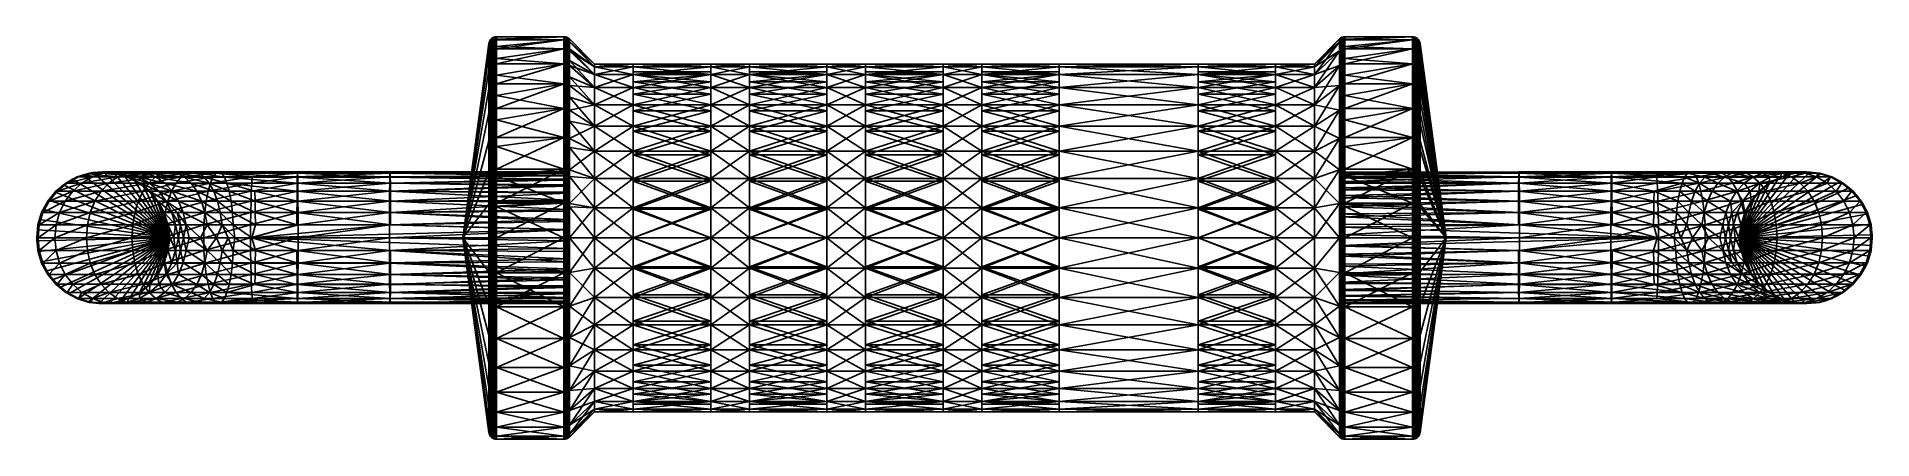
# Model space of a CAD drawing. Extents: x -0.59 to 0.59, y -0.13 to 0.13.
import ezdxf

# ---------------------------------------------------------------- set-up
doc = ezdxf.new("R2010")
doc.units = 0
for name, color, linetype in [('', 153, 'CONTINUOUS'), ('_ncl1_1', 40, 'CONTINUOUS'), ('_ncl1_2', 205, 'CONTINUOUS'), ('_ncl1_3', 250, 'CONTINUOUS'), ('_ncl1_4', 242, 'CONTINUOUS'), ('_ncl1_5', 45, 'CONTINUOUS'), ('Wire_0_85_Bent90_Degrees_Small_v3', 255, 'CONTINUOUS'), ('Wire_0_85_Bent90_Degrees_Small_v3_ncl1_1', 255, 'CONTINUOUS')]:
    doc.layers.add(name, color=color, linetype=linetype)

msp = doc.modelspace()

# ---------------------------------------------------------------- meshes
at = {"layer": '', "color": 153}
mesh = msp.add_polyface(dxfattribs=at)
corners = [(-0.300668, 0.04298, 0.118085), (-0.300668, 0.062832, 0.108828), (-0.300469, 0.048424, 0.116907), (-0.300668, 0.080775, 0.096264), (-0.300469, 0.070301, 0.105213), (-0.300469, 0.089477, 0.089477), (-0.300668, 0.080775, -0.096264), (-0.300668, 0.062832, -0.108828), (-0.300469, 0.070301, -0.105213), (-0.300668, 0.04298, -0.118085), (-0.300469, 0.048424, -0.116907), (-0.300469, 0.089477, -0.089477), (-0.300118, 0.04874, -0.117669), (-0.300118, 0.07076, -0.1059), (-0.300118, 0.09006, -0.09006), (-0.299624, 0.049027, -0.118362), (-0.299624, 0.071176, -0.106523), (-0.299624, 0.09059, -0.09059), (-0.299005, 0.049275, -0.118961), (-0.299005, 0.071537, -0.107062), (-0.299005, 0.091049, -0.091049), (-0.300118, 0.09006, 0.09006), (-0.300118, 0.07076, 0.1059), (-0.300118, 0.04874, 0.117669), (-0.299624, 0.09059, 0.09059), (-0.299624, 0.071176, 0.106523), (-0.299624, 0.049027, 0.118362), (-0.299005, 0.091049, 0.091049), (-0.299005, 0.071537, 0.107062), (-0.299005, 0.049275, 0.118961), (-0.298279, 0.049477, -0.119449), (-0.298279, 0.07183, -0.107501), (-0.298279, 0.091422, -0.091422), (-0.297471, 0.049627, -0.119809), (-0.297471, 0.072047, -0.107825), (-0.298279, 0.091422, 0.091422), (-0.298279, 0.07183, 0.107501), (-0.298279, 0.049477, 0.119449), (-0.3175, 0), (-0.300668, 0.096264, 0.080775), (-0.300668, 0.108828, 0.062832), (-0.300668, 0.118085, 0.04298), (-0.300668, 0.123755, 0.021821), (-0.300668, 0.125664), (-0.300668, 0.123755, -0.021821), (-0.300668, 0.118085, -0.04298), (-0.300668, 0.108828, -0.062832), (-0.300668, 0.096264, -0.080775)]
mesh.append_faces([[corners[k] for k in face] for face in [(0, 1, 2), (1, 3, 4), (2, 1, 4), (4, 3, 5), (6, 7, 8), (7, 9, 10), (11, 6, 8), (8, 7, 10), (12, 8, 10), (8, 12, 13), (13, 11, 8), (11, 13, 14), (15, 13, 12), (13, 15, 16), (16, 14, 13), (14, 16, 17), (18, 16, 15), (16, 18, 19), (19, 17, 16), (17, 19, 20), (21, 4, 5), (4, 21, 22), (22, 2, 4), (2, 22, 23), (24, 22, 21), (22, 24, 25), (25, 23, 22), (23, 25, 26), (27, 25, 24), (25, 27, 28), (28, 26, 25), (26, 28, 29), (30, 19, 18), (19, 30, 31), (31, 20, 19), (20, 31, 32), (33, 31, 30), (34, 32, 31), (35, 28, 27), (28, 35, 36), (36, 29, 28), (29, 36, 37), (1, 38, 3), (3, 38, 39), (39, 38, 40), (40, 38, 41), (41, 38, 42), (42, 38, 43), (43, 38, 44), (44, 38, 45), (45, 38, 46), (46, 38, 47), (47, 38, 6), (6, 38, 7)]], dxfattribs={"color": 153})
mesh = msp.add_polyface(dxfattribs=at)
corners = [(-0.300469, 0.126539), (-0.300668, 0.125664), (-0.300668, 0.123755, -0.021821), (-0.300668, 0.118085, 0.04298), (-0.300668, 0.123755, 0.021821), (-0.300469, 0.124107, 0.024687), (-0.300668, 0.118085, -0.04298), (-0.300469, 0.124107, -0.024687), (-0.300469, 0.116907, 0.048424), (-0.300469, 0.116907, -0.048424), (-0.300118, 0.117669, -0.04874), (-0.300118, 0.124917, -0.024848), (-0.300118, 0.127364), (-0.299624, 0.118362, -0.049027), (-0.299624, 0.125652, -0.024994), (-0.299624, 0.128114), (-0.299005, 0.118961, -0.049275), (-0.299005, 0.126289, -0.02512), (-0.299005, 0.128763), (-0.300118, 0.124917, 0.024848), (-0.300118, 0.117669, 0.04874), (-0.299624, 0.125652, 0.024994), (-0.299624, 0.118362, 0.049027), (-0.299005, 0.126289, 0.02512), (-0.299005, 0.118961, 0.049275), (-0.298279, 0.119449, -0.049477), (-0.298279, 0.126807, -0.025223), (-0.298279, 0.129291), (-0.297471, 0.107825, -0.072047), (-0.297471, 0.119809, -0.049627), (-0.297471, 0.127189, -0.025299), (-0.297471, 0.129681), (-0.296606, 0.12003, -0.049718), (-0.296606, 0.127423, -0.025346), (-0.298279, 0.126807, 0.025223), (-0.298279, 0.119449, 0.049477), (-0.297471, 0.127189, 0.025299), (-0.297471, 0.119809, 0.049627), (-0.296606, 0.129919), (-0.296606, 0.127423, 0.025346), (-0.296606, 0.12003, 0.049718), (-0.297471, 0.107825, 0.072047)]
mesh.append_faces([[corners[k] for k in face] for face in [(0, 1, 2), (3, 4, 5), (4, 1, 0), (2, 6, 7), (8, 3, 5), (5, 4, 0), (0, 2, 7), (7, 6, 9), (10, 7, 9), (7, 10, 11), (11, 0, 7), (0, 11, 12), (13, 11, 10), (11, 13, 14), (14, 12, 11), (12, 14, 15), (16, 14, 13), (14, 16, 17), (17, 15, 14), (15, 17, 18), (12, 5, 0), (5, 12, 19), (19, 8, 5), (8, 19, 20), (15, 19, 12), (19, 15, 21), (21, 20, 19), (20, 21, 22), (18, 21, 15), (21, 18, 23), (23, 22, 21), (22, 23, 24), (25, 17, 16), (17, 25, 26), (26, 18, 17), (18, 26, 27), (25, 28, 29), (29, 26, 25), (26, 29, 30), (30, 27, 26), (27, 30, 31), (32, 30, 29), (33, 31, 30), (27, 23, 18), (23, 27, 34), (34, 24, 23), (24, 34, 35), (31, 34, 27), (34, 31, 36), (36, 35, 34), (35, 36, 37), (38, 36, 31), (39, 37, 36), (40, 41, 37)]], dxfattribs={"color": 153})
mesh = msp.add_polyface(dxfattribs=at)
corners = [(-0.300668, 0.108828, 0.062832), (-0.300668, 0.118085, 0.04298), (-0.300469, 0.116907, 0.048424), (-0.300668, 0.080775, 0.096264), (-0.300668, 0.096264, 0.080775), (-0.300469, 0.089477, 0.089477), (-0.300469, 0.105213, 0.070301), (-0.300668, 0.118085, -0.04298), (-0.300668, 0.108828, -0.062832), (-0.300469, 0.116907, -0.048424), (-0.300668, 0.096264, -0.080775), (-0.300469, 0.105213, -0.070301), (-0.300668, 0.080775, -0.096264), (-0.300469, 0.089477, -0.089477), (-0.300118, 0.09006, -0.09006), (-0.300118, 0.1059, -0.07076), (-0.300118, 0.117669, -0.04874), (-0.299624, 0.09059, -0.09059), (-0.299624, 0.106523, -0.071176), (-0.299624, 0.118362, -0.049027), (-0.299005, 0.091049, -0.091049), (-0.299005, 0.107062, -0.071537), (-0.299005, 0.118961, -0.049275), (-0.300118, 0.117669, 0.04874), (-0.300118, 0.1059, 0.07076), (-0.300118, 0.09006, 0.09006), (-0.299624, 0.118362, 0.049027), (-0.299624, 0.106523, 0.071176), (-0.299624, 0.09059, 0.09059), (-0.299005, 0.118961, 0.049275), (-0.299005, 0.107062, 0.071537), (-0.299005, 0.091049, 0.091049), (-0.298279, 0.091422, -0.091422), (-0.297471, 0.072047, -0.107825), (-0.297471, 0.091698, -0.091698), (-0.298279, 0.107501, -0.07183), (-0.298279, 0.119449, -0.049477), (-0.297471, 0.107825, -0.072047), (-0.296606, 0.091867, -0.091867), (-0.296606, 0.108024, -0.072179), (-0.297471, 0.119809, -0.049627), (-0.298279, 0.119449, 0.049477), (-0.298279, 0.107501, 0.07183), (-0.298279, 0.091422, 0.091422), (-0.297471, 0.119809, 0.049627), (-0.297471, 0.107825, 0.072047), (-0.297471, 0.091698, 0.091698), (-0.296606, 0.108024, 0.072179), (-0.296606, 0.091867, 0.091867), (-0.297471, 0.072047, 0.107825)]
mesh.append_faces([[corners[k] for k in face] for face in [(0, 1, 2), (3, 4, 5), (4, 0, 6), (5, 4, 6), (6, 0, 2), (7, 8, 9), (8, 10, 11), (10, 12, 13), (9, 8, 11), (11, 10, 13), (14, 11, 13), (11, 14, 15), (15, 9, 11), (9, 15, 16), (17, 15, 14), (15, 17, 18), (18, 16, 15), (16, 18, 19), (20, 18, 17), (18, 20, 21), (21, 19, 18), (19, 21, 22), (23, 6, 2), (6, 23, 24), (24, 5, 6), (5, 24, 25), (26, 24, 23), (24, 26, 27), (27, 25, 24), (25, 27, 28), (29, 27, 26), (27, 29, 30), (30, 28, 27), (28, 30, 31), (32, 33, 34), (32, 21, 20), (21, 32, 35), (35, 22, 21), (22, 35, 36), (34, 35, 32), (35, 34, 37), (37, 36, 35), (38, 37, 34), (39, 40, 37), (41, 30, 29), (30, 41, 42), (42, 31, 30), (31, 42, 43), (44, 42, 41), (42, 44, 45), (45, 43, 42), (43, 45, 46), (47, 46, 45), (48, 49, 46)]], dxfattribs={"color": 153})
mesh = msp.add_polyface(dxfattribs=at)
corners = [(-0.252158, 0.13), (-0.252158, 0.128025, -0.022574), (-0.251183, 0.129904), (-0.251183, 0.127408, 0.025343), (-0.252158, 0.12216, 0.044463), (-0.252158, 0.128025, 0.022574), (-0.252158, 0.112583, 0.065), (-0.251183, 0.120016, 0.049712), (-0.252158, 0.099586, 0.083562), (-0.251183, 0.108011, 0.072171), (-0.252158, 0.083562, 0.099586), (-0.251183, 0.091856, 0.091856), (-0.295712, 0.105172, 0.076412), (-0.295712, 0.115831, 0.059019), (-0.295712, 0.123637, 0.040172), (-0.295712, 0.128399, 0.020336), (-0.252158, 0.12216, -0.044463), (-0.295712, 0.12216, -0.044463), (-0.252158, 0.112583, -0.065), (-0.295712, 0.112583, -0.065), (-0.252158, 0.099586, -0.083562), (-0.295712, 0.099586, -0.083562), (-0.252158, 0.083562, -0.099586), (-0.295712, 0.083562, -0.099586), (-0.295712, 0.128025, -0.022574), (-0.295712, 0.091924, 0.091924), (-0.295712, 0.13), (-0.296606, 0.12003, -0.049718), (-0.296606, 0.127423, -0.025346), (-0.296606, 0.091867, -0.091867), (-0.296606, 0.108024, -0.072179), (-0.296606, 0.127423, 0.025346), (-0.295712, 0.076412, 0.105172), (-0.296606, 0.091867, 0.091867), (-0.296606, 0.108024, 0.072179), (-0.296606, 0.129919), (-0.296606, 0.12003, 0.049718), (-0.297471, 0.091698, -0.091698), (-0.296606, 0.072179, -0.108024), (-0.297471, 0.107825, -0.072047), (-0.297471, 0.119809, -0.049627), (-0.297471, 0.127189, -0.025299), (-0.297471, 0.129681), (-0.297471, 0.127189, 0.025299), (-0.297471, 0.119809, 0.049627), (-0.297471, 0.107825, 0.072047), (-0.297471, 0.091698, 0.091698)]
mesh.append_faces([[corners[k] for k in face] for face in [(0, 1, 2), (3, 4, 5), (6, 4, 7), (8, 6, 9), (10, 8, 11), (5, 0, 2), (6, 8, 12), (4, 6, 13), (5, 4, 14), (0, 5, 15), (16, 1, 17), (18, 16, 19), (20, 18, 21), (22, 20, 23), (1, 0, 24), (8, 10, 25), (23, 20, 21), (21, 18, 19), (19, 16, 17), (17, 1, 24), (24, 0, 26), (26, 0, 15), (15, 5, 14), (14, 4, 13), (13, 6, 12), (12, 8, 25), (27, 17, 28), (29, 21, 30), (30, 19, 27), (14, 31, 15), (25, 32, 33), (12, 25, 33), (13, 12, 34), (23, 21, 29), (21, 19, 30), (19, 17, 27), (17, 24, 28), (24, 26, 35), (26, 15, 35), (14, 13, 36), (28, 24, 35), (35, 15, 31), (31, 14, 36), (36, 13, 34), (34, 12, 33), (37, 38, 29), (39, 29, 30), (40, 30, 27), (41, 27, 28), (42, 28, 35), (43, 35, 31), (44, 31, 36), (45, 36, 34), (46, 34, 33)]], dxfattribs={"color": 153})
mesh = msp.add_polyface(dxfattribs=at)
corners = [(-0.24938, 0.126676, -0.025197), (-0.248623, 0.126583, -0.02232), (-0.24938, 0.129157), (-0.251183, 0.091856, 0.091856), (-0.252158, 0.099586, 0.083562), (-0.251183, 0.108011, 0.072171), (-0.252158, 0.112583, 0.065), (-0.251183, 0.120016, 0.049712), (-0.252158, 0.12216, 0.044463), (-0.251183, 0.127408, 0.025343), (-0.252158, 0.128025, -0.022574), (-0.252158, 0.12216, -0.044463), (-0.251183, 0.127408, -0.025343), (-0.252158, 0.128025, 0.022574), (-0.251183, 0.129904), (-0.252158, 0.112583, -0.065), (-0.251183, 0.120016, -0.049712), (-0.252158, 0.099586, -0.083562), (-0.251183, 0.108011, -0.072171), (-0.252158, 0.083562, -0.099586), (-0.251183, 0.091856, -0.091856), (-0.24938, 0.091328, -0.091328), (-0.248623, 0.098464, -0.082621), (-0.24938, 0.10739, -0.071756), (-0.248623, 0.111315, -0.064268), (-0.24938, 0.119326, -0.049426), (-0.248623, 0.120784, -0.043962), (-0.248623, 0.126953, 0.020107), (-0.24938, 0.126676, 0.025197), (-0.248623, 0.122245, 0.03972), (-0.24938, 0.119326, 0.049426), (-0.248623, 0.114526, 0.058354), (-0.24938, 0.10739, 0.071756), (-0.248623, 0.103987, 0.075551), (-0.24938, 0.091328, 0.091328), (-0.250245, 0.072013, -0.107775), (-0.250245, 0.091655, -0.091655), (-0.250245, 0.107775, -0.072013), (-0.250245, 0.119753, -0.049603), (-0.250245, 0.127129, -0.025287), (-0.250245, 0.129619), (-0.250245, 0.127129, 0.025287), (-0.250245, 0.119753, 0.049603), (-0.250245, 0.107775, 0.072013), (-0.250245, 0.091655, 0.091655), (-0.251183, 0.072171, 0.108011)]
mesh.append_faces([[corners[k] for k in face] for face in [(0, 1, 2), (3, 4, 5), (5, 6, 7), (7, 8, 9), (10, 11, 12), (9, 13, 14), (11, 15, 16), (14, 10, 12), (15, 17, 18), (12, 11, 16), (17, 19, 20), (16, 15, 18), (18, 17, 20), (21, 22, 23), (23, 24, 25), (25, 26, 0), (2, 27, 28), (28, 29, 30), (30, 31, 32), (32, 33, 34), (20, 35, 36), (36, 18, 20), (18, 36, 37), (37, 16, 18), (16, 37, 38), (38, 12, 16), (12, 38, 39), (39, 14, 12), (14, 39, 40), (40, 9, 14), (9, 40, 41), (41, 7, 9), (7, 41, 42), (42, 5, 7), (5, 42, 43), (43, 3, 5), (3, 43, 44), (44, 45, 3), (21, 37, 36), (37, 21, 23), (23, 38, 37), (38, 23, 25), (25, 39, 38), (39, 25, 0), (0, 40, 39), (40, 0, 2), (2, 41, 40), (41, 2, 28), (28, 42, 41), (42, 28, 30), (30, 43, 42), (43, 30, 32), (32, 44, 43), (44, 32, 34)]], dxfattribs={"color": 153})
mesh = msp.add_polyface(dxfattribs=at)
corners = [(-0.248623, 0.098464, -0.082621), (-0.248623, 0.111315, -0.064268), (-0.24938, 0.10739, -0.071756), (-0.248623, 0.120784, -0.043962), (-0.24938, 0.119326, -0.049426), (-0.248623, 0.126583, -0.02232), (-0.24938, 0.126676, -0.025197), (-0.248623, 0.128536), (-0.24938, 0.129157), (-0.248623, 0.126953, 0.020107), (-0.24938, 0.091328, 0.091328), (-0.248623, 0.090888, 0.090888), (-0.248623, 0.075551, 0.103987), (-0.248623, 0.103987, 0.075551), (-0.248623, 0.114526, 0.058354), (-0.24938, 0.10739, 0.071756), (-0.248623, 0.082621, -0.098464), (-0.24938, 0.091328, -0.091328), (-0.248623, 0.122245, 0.03972), (-0.24938, 0.126676, 0.025197), (-0.24938, 0.119326, 0.049426), (-0.232409, 0.072199, -0.086044), (-0.232409, 0.086044, -0.072199), (-0.232409, 0.097274, -0.056161), (-0.232409, 0.105548, -0.038416), (-0.232409, 0.110616, -0.019505), (-0.232409, 0.112322), (-0.232409, 0.110616, 0.019505), (-0.232409, 0.105548, 0.038416), (-0.232409, 0.097274, 0.056161), (-0.232409, 0.086044, 0.072199), (-0.232409, 0.072199, 0.086044), (-0.207409, 0.072199, 0.086044), (-0.207409, 0.086044, 0.072199), (-0.207409, 0.097274, 0.056161), (-0.207409, 0.105548, 0.038416), (-0.207409, 0.110616, 0.019505), (-0.207409, 0.112322), (-0.207409, 0.110616, -0.019505), (-0.207409, 0.105548, -0.038416), (-0.207409, 0.097274, -0.056161), (-0.207409, 0.086044, -0.072199), (-0.207409, 0.082214, 0.068985), (-0.207409, 0.092944, 0.053661), (-0.207409, 0.10085, 0.036706), (-0.207409, 0.105692, 0.018636)]
mesh.append_faces([[corners[k] for k in face] for face in [(0, 1, 2), (1, 3, 4), (3, 5, 6), (5, 7, 8), (8, 7, 9), (10, 11, 12), (13, 11, 10), (14, 13, 15), (16, 0, 17), (9, 18, 19), (18, 14, 20), (21, 22, 16), (22, 23, 0), (23, 24, 1), (24, 25, 3), (25, 26, 5), (26, 27, 9), (27, 28, 18), (28, 29, 14), (16, 22, 0), (29, 30, 13), (0, 23, 1), (30, 31, 11), (1, 24, 3), (3, 25, 5), (5, 26, 7), (7, 26, 9), (9, 27, 18), (18, 28, 14), (14, 29, 13), (13, 30, 11), (32, 30, 33), (33, 29, 34), (34, 28, 35), (35, 27, 36), (36, 26, 37), (37, 25, 38), (38, 24, 39), (39, 23, 40), (40, 22, 41), (21, 41, 22), (22, 40, 23), (23, 39, 24), (24, 38, 25), (25, 37, 26), (26, 36, 27), (27, 35, 28), (28, 34, 29), (29, 33, 30), (33, 34, 42), (34, 35, 43), (35, 36, 44), (42, 34, 43), (36, 37, 45)]], dxfattribs={"color": 153})
mesh = msp.add_polyface(dxfattribs=at)
corners = [(0.248562, 0.082621, 0.098464), (0.248562, 0.098464, 0.082621), (0.24932, 0.091328, 0.091328), (0.248562, 0.111315, 0.064268), (0.24932, 0.10739, 0.071756), (0.248562, 0.120784, 0.043962), (0.24932, 0.119326, 0.049426), (0.24932, 0.126676, 0.025197), (0.248562, 0.126583, 0.02232), (0.248562, 0.128536), (0.24932, 0.129157), (0.248562, 0.126583, -0.02232), (0.248562, 0.120784, -0.043962), (0.24932, 0.126676, -0.025197), (0.248562, 0.111315, -0.064268), (0.24932, 0.119326, -0.049426), (0.248562, 0.098464, -0.082621), (0.24932, 0.10739, -0.071756), (0.248562, 0.082621, -0.098464), (0.24932, 0.091328, -0.091328), (0.232349, 0.086044, 0.072199), (0.232349, 0.097274, 0.056161), (0.232349, 0.105548, 0.038416), (0.232349, 0.112322), (0.232349, 0.110616, -0.019505), (0.232349, 0.105548, -0.038416), (0.232349, 0.097274, -0.056161), (0.232349, 0.072199, -0.086044), (0.232349, 0.086044, -0.072199), (0.232349, 0.110616, 0.019505), (0.232349, 0.072199, 0.086044), (0.207349, 0.068985, -0.082214), (0.207349, 0.086044, -0.072199), (0.207349, 0.082214, -0.068985), (0.207349, 0.097274, -0.056161), (0.207349, 0.092944, -0.053661), (0.207349, 0.105548, -0.038416), (0.207349, 0.110616, -0.019505), (0.207349, 0.10085, -0.036706), (0.207349, 0.107322), (0.207349, 0.105692, -0.018636), (0.207349, 0.086044, 0.072199), (0.207349, 0.097274, 0.056161), (0.207349, 0.105548, 0.038416), (0.207349, 0.110616, 0.019505), (0.207349, 0.112322), (0.207349, 0.072199, -0.086044)]
mesh.append_faces([[corners[k] for k in face] for face in [(0, 1, 2), (1, 3, 4), (3, 5, 6), (7, 5, 8), (8, 9, 10), (9, 11, 10), (11, 12, 13), (12, 14, 15), (14, 16, 17), (16, 18, 19), (1, 0, 20), (3, 1, 21), (5, 3, 22), (9, 8, 23), (11, 9, 24), (12, 11, 25), (14, 12, 26), (18, 16, 27), (16, 14, 28), (8, 5, 29), (27, 16, 28), (28, 14, 26), (26, 12, 25), (25, 11, 24), (24, 9, 23), (23, 8, 29), (29, 5, 22), (22, 3, 21), (21, 1, 20), (20, 0, 30), (31, 32, 33), (33, 34, 35), (36, 37, 38), (35, 36, 38), (37, 39, 40), (38, 37, 40), (30, 41, 20), (20, 42, 21), (21, 43, 22), (22, 44, 29), (29, 45, 23), (23, 37, 24), (24, 36, 25), (25, 34, 26), (26, 32, 28), (46, 28, 32), (32, 26, 34), (34, 25, 36), (36, 24, 37), (37, 23, 45), (45, 29, 44), (44, 22, 43), (43, 21, 42), (42, 20, 41)]], dxfattribs={"color": 153})
mesh = msp.add_polyface(dxfattribs=at)
corners = [(0.251122, 0.127408, -0.025343), (0.252098, 0.128025, -0.022574), (0.251122, 0.129904), (0.252098, 0.099586, -0.083562), (0.252098, 0.112583, -0.065), (0.251122, 0.108011, -0.072171), (0.252098, 0.12216, -0.044463), (0.251122, 0.120016, -0.049712), (0.252098, 0.13), (0.24932, 0.091328, 0.091328), (0.248562, 0.098464, 0.082621), (0.24932, 0.10739, 0.071756), (0.248562, 0.111315, 0.064268), (0.24932, 0.119326, 0.049426), (0.248562, 0.120784, 0.043962), (0.24932, 0.126676, 0.025197), (0.248562, 0.126583, 0.02232), (0.24932, 0.129157), (0.248562, 0.126583, -0.02232), (0.24932, 0.126676, -0.025197), (0.248562, 0.120784, -0.043962), (0.24932, 0.119326, -0.049426), (0.248562, 0.111315, -0.064268), (0.24932, 0.10739, -0.071756), (0.248562, 0.098464, -0.082621), (0.24932, 0.091328, -0.091328), (0.251122, 0.091856, -0.091856), (0.252098, 0.128399, 0.020336), (0.251122, 0.127408, 0.025343), (0.252098, 0.123637, 0.040172), (0.251122, 0.120016, 0.049712), (0.252098, 0.115831, 0.059019), (0.251122, 0.108011, 0.072171), (0.252098, 0.105172, 0.076412), (0.251122, 0.091856, 0.091856), (0.250184, 0.091655, -0.091655), (0.250184, 0.107775, -0.072013), (0.250184, 0.119753, -0.049603), (0.250184, 0.127129, -0.025287), (0.250184, 0.129619), (0.250184, 0.127129, 0.025287), (0.250184, 0.119753, 0.049603), (0.250184, 0.107775, 0.072013), (0.250184, 0.091655, 0.091655), (0.251122, 0.072171, -0.108011), (0.250184, 0.072013, 0.107775)]
mesh.append_faces([[corners[k] for k in face] for face in [(0, 1, 2), (3, 4, 5), (4, 6, 7), (6, 1, 0), (1, 8, 2), (9, 10, 11), (11, 12, 13), (13, 14, 15), (15, 16, 17), (17, 18, 19), (19, 20, 21), (21, 22, 23), (23, 24, 25), (26, 3, 5), (5, 4, 7), (7, 6, 0), (2, 27, 28), (28, 29, 30), (30, 31, 32), (32, 33, 34), (35, 23, 25), (23, 35, 36), (36, 21, 23), (21, 36, 37), (37, 19, 21), (19, 37, 38), (38, 17, 19), (17, 38, 39), (39, 15, 17), (15, 39, 40), (40, 13, 15), (13, 40, 41), (41, 11, 13), (11, 41, 42), (42, 9, 11), (9, 42, 43), (35, 44, 26), (26, 36, 35), (36, 26, 5), (5, 37, 36), (37, 5, 7), (7, 38, 37), (38, 7, 0), (0, 39, 38), (39, 0, 2), (2, 40, 39), (40, 2, 28), (28, 41, 40), (41, 28, 30), (30, 42, 41), (42, 30, 32), (32, 43, 42), (43, 32, 34), (34, 45, 43)]], dxfattribs={"color": 153})
mesh = msp.add_polyface(dxfattribs=at)
corners = [(0.251122, 0.129904), (0.252098, 0.13), (0.252098, 0.128399, 0.020336), (0.251122, 0.091856, 0.091856), (0.252098, 0.091924, 0.091924), (0.252098, 0.076412, 0.105172), (0.252098, 0.105172, 0.076412), (0.252098, 0.115831, 0.059019), (0.251122, 0.108011, 0.072171), (0.252098, 0.083562, -0.099586), (0.252098, 0.099586, -0.083562), (0.251122, 0.091856, -0.091856), (0.252098, 0.123637, 0.040172), (0.251122, 0.127408, 0.025343), (0.251122, 0.120016, 0.049712), (0.295654, 0.112583, 0.065), (0.295654, 0.099586, 0.083562), (0.295654, 0.12216, 0.044463), (0.295654, 0.128025, 0.022574), (0.295654, 0.13), (0.295654, 0.12216, -0.044463), (0.295654, 0.128025, -0.022574), (0.252098, 0.12216, -0.044463), (0.295654, 0.112583, -0.065), (0.252098, 0.112583, -0.065), (0.295654, 0.099586, -0.083562), (0.295654, 0.083562, -0.099586), (0.252098, 0.128025, -0.022574), (0.295654, 0.083562, 0.099586), (0.296547, 0.12992), (0.296547, 0.127423, 0.025346), (0.296547, 0.12003, 0.049718), (0.296547, 0.091867, 0.091867), (0.296547, 0.108024, 0.072179), (0.296547, 0.127423, -0.025346), (0.296547, 0.12003, -0.049718), (0.296547, 0.108024, -0.072179), (0.296547, 0.091867, -0.091867), (0.297412, 0.091698, -0.091698), (0.297412, 0.107826, -0.072047), (0.297412, 0.119809, -0.049627), (0.297412, 0.127189, -0.025299), (0.297412, 0.129681), (0.297412, 0.127189, 0.025299), (0.297412, 0.119809, 0.049627), (0.297412, 0.107826, 0.072047), (0.297412, 0.091698, 0.091698), (0.296547, 0.072179, 0.108024)]
mesh.append_faces([[corners[k] for k in face] for face in [(0, 1, 2), (3, 4, 5), (6, 4, 3), (7, 6, 8), (9, 10, 11), (2, 12, 13), (12, 7, 14), (15, 16, 6), (17, 15, 7), (18, 17, 12), (19, 18, 2), (20, 21, 22), (23, 20, 24), (25, 23, 10), (26, 25, 9), (21, 19, 27), (16, 28, 4), (9, 25, 10), (10, 23, 24), (24, 20, 22), (22, 21, 27), (27, 19, 1), (1, 19, 2), (2, 18, 12), (12, 17, 7), (7, 15, 6), (6, 16, 4), (29, 19, 21), (17, 18, 30), (15, 17, 31), (18, 19, 29), (28, 16, 32), (16, 15, 33), (32, 16, 33), (33, 15, 31), (21, 20, 34), (31, 17, 30), (20, 23, 35), (30, 18, 29), (23, 25, 36), (29, 21, 34), (25, 26, 37), (34, 20, 35), (35, 23, 36), (36, 25, 37), (38, 36, 37), (39, 35, 36), (40, 34, 35), (41, 29, 34), (42, 30, 29), (43, 31, 30), (44, 33, 31), (45, 32, 33), (46, 47, 32)]], dxfattribs={"color": 153})
mesh = msp.add_polyface(dxfattribs=at)
corners = [(0.300411, 0.116908, -0.048425), (0.300609, 0.118087, -0.04298), (0.300411, 0.124109, -0.024687), (0.300609, 0.119516, 0.038833), (0.300411, 0.124109, 0.024687), (0.300609, 0.124119, 0.019659), (0.300609, 0.123757, -0.021822), (0.300609, 0.125666), (0.300411, 0.126541), (0.300609, 0.111969, 0.057051), (0.300411, 0.116908, 0.048425), (0.296547, 0.12003, -0.049718), (0.297412, 0.107826, -0.072047), (0.297412, 0.119809, -0.049627), (0.296547, 0.127423, -0.025346), (0.297412, 0.127189, -0.025299), (0.296547, 0.12992), (0.297412, 0.129681), (0.29822, 0.11945, -0.049478), (0.29822, 0.126807, -0.025223), (0.29822, 0.129291), (0.298946, 0.118962, -0.049276), (0.298946, 0.12629, -0.025121), (0.298946, 0.128764), (0.296547, 0.127423, 0.025346), (0.297412, 0.127189, 0.025299), (0.296547, 0.12003, 0.049718), (0.297412, 0.119809, 0.049627), (0.29822, 0.126807, 0.025223), (0.29822, 0.11945, 0.049478), (0.298946, 0.12629, 0.025121), (0.298946, 0.118962, 0.049276), (0.299565, 0.118363, -0.049027), (0.299565, 0.125653, -0.024994), (0.299565, 0.128115), (0.300059, 0.117671, -0.048741), (0.300059, 0.124919, -0.024848), (0.300059, 0.127366), (0.299565, 0.125653, 0.024994), (0.299565, 0.118363, 0.049027), (0.300059, 0.124919, 0.024848), (0.300059, 0.117671, 0.048741)]
mesh.append_faces([[corners[k] for k in face] for face in [(0, 1, 2), (3, 4, 5), (1, 6, 2), (6, 7, 8), (7, 5, 8), (3, 9, 10), (2, 6, 8), (8, 5, 4), (4, 3, 10), (11, 12, 13), (14, 13, 15), (16, 15, 17), (18, 15, 13), (15, 18, 19), (19, 17, 15), (17, 19, 20), (21, 19, 18), (19, 21, 22), (22, 20, 19), (20, 22, 23), (24, 17, 25), (26, 25, 27), (20, 25, 17), (25, 20, 28), (28, 27, 25), (27, 28, 29), (23, 28, 20), (28, 23, 30), (30, 29, 28), (29, 30, 31), (32, 22, 21), (22, 32, 33), (33, 23, 22), (23, 33, 34), (35, 33, 32), (33, 35, 36), (36, 34, 33), (34, 36, 37), (0, 36, 35), (36, 0, 2), (2, 37, 36), (37, 2, 8), (34, 30, 23), (30, 34, 38), (38, 31, 30), (31, 38, 39), (37, 38, 34), (38, 37, 40), (40, 39, 38), (39, 40, 41), (8, 40, 37), (40, 8, 4), (4, 41, 40), (41, 4, 10)]], dxfattribs={"color": 153})
mesh = msp.add_polyface(dxfattribs=at)
corners = [(0.300411, 0.105215, -0.070302), (0.300609, 0.10883, -0.062833), (0.300411, 0.116908, -0.048425), (0.300411, 0.089478, -0.089478), (0.300609, 0.096266, -0.080777), (0.300609, 0.101666, 0.073865), (0.300609, 0.088859, 0.088859), (0.300411, 0.089478, 0.089478), (0.300609, 0.111969, 0.057051), (0.300411, 0.105215, 0.070302), (0.300609, 0.080777, -0.096266), (0.300609, 0.118087, -0.04298), (0.300411, 0.116908, 0.048425), (0.296547, 0.091867, -0.091867), (0.297412, 0.072047, -0.107826), (0.297412, 0.091698, -0.091698), (0.296547, 0.108024, -0.072179), (0.297412, 0.107826, -0.072047), (0.29822, 0.091423, -0.091423), (0.29822, 0.107502, -0.07183), (0.297412, 0.119809, -0.049627), (0.29822, 0.11945, -0.049478), (0.298946, 0.09105, -0.09105), (0.298946, 0.107063, -0.071537), (0.298946, 0.118962, -0.049276), (0.296547, 0.108024, 0.072179), (0.297412, 0.119809, 0.049627), (0.297412, 0.107826, 0.072047), (0.296547, 0.091867, 0.091867), (0.297412, 0.091698, 0.091698), (0.29822, 0.11945, 0.049478), (0.29822, 0.107502, 0.07183), (0.29822, 0.091423, 0.091423), (0.298946, 0.118962, 0.049276), (0.298946, 0.107063, 0.071537), (0.298946, 0.09105, 0.09105), (0.297412, 0.072047, 0.107826), (0.299565, 0.090591, -0.090591), (0.299565, 0.106524, -0.071177), (0.299565, 0.118363, -0.049027), (0.300059, 0.090061, -0.090061), (0.300059, 0.105901, -0.070761), (0.300059, 0.117671, -0.048741), (0.299565, 0.118363, 0.049027), (0.299565, 0.106524, 0.071177), (0.299565, 0.090591, 0.090591), (0.300059, 0.117671, 0.048741), (0.300059, 0.105901, 0.070761), (0.300059, 0.090061, 0.090061)]
mesh.append_faces([[corners[k] for k in face] for face in [(0, 1, 2), (3, 4, 0), (5, 6, 7), (8, 5, 9), (10, 4, 3), (4, 1, 0), (1, 11, 2), (12, 8, 9), (9, 5, 7), (13, 14, 15), (16, 15, 17), (18, 17, 15), (17, 18, 19), (19, 20, 17), (20, 19, 21), (22, 19, 18), (19, 22, 23), (23, 21, 19), (21, 23, 24), (25, 26, 27), (28, 27, 29), (30, 27, 26), (27, 30, 31), (31, 29, 27), (29, 31, 32), (33, 31, 30), (31, 33, 34), (34, 32, 31), (32, 34, 35), (32, 36, 29), (37, 23, 22), (23, 37, 38), (38, 24, 23), (24, 38, 39), (40, 38, 37), (38, 40, 41), (41, 39, 38), (39, 41, 42), (3, 41, 40), (41, 3, 0), (0, 42, 41), (42, 0, 2), (43, 34, 33), (34, 43, 44), (44, 35, 34), (35, 44, 45), (46, 44, 43), (44, 46, 47), (47, 45, 44), (45, 47, 48), (12, 47, 46), (47, 12, 9), (9, 48, 47), (48, 9, 7)]], dxfattribs={"color": 153})
mesh = msp.add_polyface(dxfattribs=at)
corners = [(0.300411, 0.070302, -0.105215), (0.300609, 0.080777, -0.096266), (0.300411, 0.089478, -0.089478), (0.300411, 0.048425, -0.116908), (0.300609, 0.062833, -0.10883), (0.300609, 0.04298, -0.118087), (0.300609, 0.088859, 0.088859), (0.300609, 0.073865, 0.101666), (0.300411, 0.089478, 0.089478), (0.300411, 0.070302, 0.105215), (0.300609, 0.057051, 0.111969), (0.300411, 0.048425, 0.116908), (0.300609, 0.038833, 0.119516), (0.298946, 0.049276, -0.118962), (0.29822, 0.07183, -0.107502), (0.29822, 0.049478, -0.11945), (0.298946, 0.071537, -0.107063), (0.29822, 0.091423, -0.091423), (0.298946, 0.09105, -0.09105), (0.297412, 0.072047, 0.107826), (0.29822, 0.091423, 0.091423), (0.29822, 0.07183, 0.107502), (0.297412, 0.049627, 0.119809), (0.29822, 0.049478, 0.11945), (0.298946, 0.09105, 0.09105), (0.298946, 0.071537, 0.107063), (0.298946, 0.049276, 0.118962), (0.299565, 0.049027, -0.118363), (0.299565, 0.071177, -0.106524), (0.299565, 0.090591, -0.090591), (0.300059, 0.048741, -0.117671), (0.300059, 0.070761, -0.105901), (0.300059, 0.090061, -0.090061), (0.299565, 0.090591, 0.090591), (0.299565, 0.071177, 0.106524), (0.299565, 0.049027, 0.118363), (0.300059, 0.090061, 0.090061), (0.300059, 0.070761, 0.105901), (0.300059, 0.048741, 0.117671), (0.3175, 0), (0.300609, 0.096266, -0.080777), (0.300609, 0.10883, -0.062833), (0.300609, 0.118087, -0.04298), (0.300609, 0.123757, -0.021822), (0.300609, 0.125666), (0.300609, 0.124119, 0.019659), (0.300609, 0.119516, 0.038833), (0.300609, 0.111969, 0.057051), (0.300609, 0.101666, 0.073865)]
mesh.append_faces([[corners[k] for k in face] for face in [(0, 1, 2), (3, 4, 0), (4, 3, 5), (6, 7, 8), (9, 10, 11), (4, 1, 0), (7, 10, 9), (8, 7, 9), (10, 12, 11), (13, 14, 15), (14, 13, 16), (16, 17, 14), (17, 16, 18), (19, 20, 21), (22, 21, 23), (24, 21, 20), (21, 24, 25), (25, 23, 21), (23, 25, 26), (27, 16, 13), (16, 27, 28), (28, 18, 16), (18, 28, 29), (30, 28, 27), (28, 30, 31), (31, 29, 28), (29, 31, 32), (3, 31, 30), (31, 3, 0), (0, 32, 31), (32, 0, 2), (33, 25, 24), (25, 33, 34), (34, 26, 25), (26, 34, 35), (36, 34, 33), (34, 36, 37), (37, 35, 34), (35, 37, 38), (8, 37, 36), (37, 8, 9), (9, 38, 37), (38, 9, 11), (1, 39, 40), (40, 39, 41), (41, 39, 42), (42, 39, 43), (43, 39, 44), (44, 39, 45), (45, 39, 46), (46, 39, 47), (47, 39, 48), (48, 39, 6), (6, 39, 7)]], dxfattribs={"color": 153})
mesh = msp.add_polyface(dxfattribs=at)
corners = [(-0.207409, 0.092944, 0.053661), (-0.207409, 0.105548, 0.038416), (-0.207409, 0.10085, 0.036706), (-0.207409, 0.112322), (-0.207409, 0.110616, -0.019505), (-0.207409, 0.107322), (-0.207409, 0.110616, 0.019505), (-0.207409, 0.105692, 0.018636), (-0.207409, 0.105548, -0.038416), (-0.207409, 0.105692, -0.018636), (-0.207409, 0.097274, -0.056161), (-0.207409, 0.10085, -0.036706), (-0.207409, 0.086044, -0.072199), (-0.207409, 0.092944, -0.053661), (-0.207409, 0.072199, -0.086044), (-0.207409, 0.082214, -0.068985), (-0.157409, 0.082214, 0.068985), (-0.157409, 0.092944, 0.053661), (-0.157409, 0.10085, 0.036706), (-0.157409, 0.105692, 0.018636), (-0.157409, 0.107322), (-0.157409, 0.105692, -0.018636), (-0.157409, 0.10085, -0.036706), (-0.157409, 0.092944, -0.053661), (-0.157409, 0.082214, -0.068985), (-0.207409, 0.082214, 0.068985), (-0.157409, 0.110616, 0.019505), (-0.157409, 0.105548, 0.038416), (-0.157409, 0.112322), (-0.157409, 0.110616, -0.019505), (-0.157409, 0.097274, 0.056161), (-0.157409, 0.086044, 0.072199), (-0.157409, 0.072199, 0.086044), (-0.157409, 0.086044, -0.072199), (-0.157409, 0.097274, -0.056161), (-0.157409, 0.105548, -0.038416), (-0.157409, 0.072199, -0.086044), (-0.132409, 0.086044, -0.072199), (-0.132409, 0.097274, -0.056161), (-0.132409, 0.105548, -0.038416), (-0.132409, 0.110616, -0.019505), (-0.132409, 0.112322), (-0.132409, 0.110616, 0.019505), (-0.132409, 0.105548, 0.038416), (-0.132409, 0.097274, 0.056161), (-0.132409, 0.086044, 0.072199)]
mesh.append_faces([[corners[k] for k in face] for face in [(0, 1, 2), (3, 4, 5), (2, 6, 7), (4, 8, 9), (7, 3, 5), (8, 10, 11), (5, 4, 9), (10, 12, 13), (9, 8, 11), (12, 14, 15), (11, 10, 13), (13, 12, 15), (16, 0, 17), (17, 2, 18), (18, 7, 19), (19, 5, 20), (20, 9, 21), (21, 11, 22), (22, 13, 23), (23, 15, 24), (15, 23, 13), (13, 22, 11), (11, 21, 9), (9, 20, 5), (5, 19, 7), (7, 18, 2), (2, 17, 0), (0, 16, 25), (26, 27, 19), (28, 26, 20), (29, 28, 20), (27, 30, 18), (20, 26, 19), (30, 31, 17), (19, 27, 18), (31, 32, 16), (18, 30, 17), (17, 31, 16), (33, 34, 24), (34, 35, 23), (24, 34, 23), (35, 29, 22), (23, 35, 22), (29, 20, 21), (22, 29, 21), (36, 37, 33), (33, 38, 34), (34, 39, 35), (35, 40, 29), (29, 41, 28), (28, 42, 26), (26, 43, 27), (27, 44, 30), (30, 45, 31)]], dxfattribs={"color": 153})
mesh = msp.add_polyface(dxfattribs=at)
corners = [(-0.132409, 0.072199, 0.086044), (-0.157409, 0.086044, 0.072199), (-0.132409, 0.086044, 0.072199), (-0.157409, 0.097274, 0.056161), (-0.132409, 0.097274, 0.056161), (-0.157409, 0.105548, 0.038416), (-0.132409, 0.105548, 0.038416), (-0.157409, 0.110616, 0.019505), (-0.132409, 0.110616, 0.019505), (-0.157409, 0.112322), (-0.132409, 0.112322), (-0.157409, 0.110616, -0.019505), (-0.132409, 0.110616, -0.019505), (-0.157409, 0.105548, -0.038416), (-0.132409, 0.105548, -0.038416), (-0.157409, 0.097274, -0.056161), (-0.132409, 0.097274, -0.056161), (-0.157409, 0.086044, -0.072199), (-0.132409, 0.086044, -0.072199), (-0.132409, 0.082214, 0.068985), (-0.132409, 0.092944, 0.053661), (-0.132409, 0.068985, 0.082214), (-0.132409, 0.10085, 0.036706), (-0.132409, 0.105692, 0.018636), (-0.132409, 0.107322), (-0.132409, 0.105692, -0.018636), (-0.132409, 0.10085, -0.036706), (-0.132409, 0.092944, -0.053661), (-0.132409, 0.072199, -0.086044), (-0.132409, 0.082214, -0.068985), (-0.082409, 0.068985, 0.082214), (-0.082409, 0.082214, 0.068985), (-0.082409, 0.092944, 0.053661), (-0.082409, 0.10085, 0.036706), (-0.082409, 0.105692, 0.018636), (-0.082409, 0.107322), (-0.082409, 0.105692, -0.018636), (-0.082409, 0.10085, -0.036706), (-0.082409, 0.092944, -0.053661), (-0.082409, 0.082214, -0.068985), (-0.132409, 0.068985, -0.082214), (-0.082409, 0.110616, 0.019505), (-0.082409, 0.105548, 0.038416), (-0.082409, 0.112322), (-0.082409, 0.110616, -0.019505), (-0.082409, 0.097274, 0.056161), (-0.082409, 0.086044, 0.072199), (-0.082409, 0.072199, 0.086044)]
mesh.append_faces([[corners[k] for k in face] for face in [(0, 1, 2), (2, 3, 4), (4, 5, 6), (6, 7, 8), (8, 9, 10), (10, 11, 12), (12, 13, 14), (14, 15, 16), (16, 17, 18), (2, 4, 19), (4, 6, 20), (21, 2, 19), (6, 8, 22), (19, 4, 20), (8, 10, 23), (20, 6, 22), (10, 12, 24), (22, 8, 23), (12, 14, 25), (23, 10, 24), (14, 16, 26), (24, 12, 25), (16, 18, 27), (25, 14, 26), (18, 28, 29), (26, 16, 27), (27, 18, 29), (30, 19, 31), (31, 20, 32), (32, 22, 33), (33, 23, 34), (34, 24, 35), (35, 25, 36), (36, 26, 37), (37, 27, 38), (38, 29, 39), (40, 39, 29), (29, 38, 27), (27, 37, 26), (26, 36, 25), (25, 35, 24), (24, 34, 23), (23, 33, 22), (22, 32, 20), (20, 31, 19), (41, 42, 34), (43, 41, 35), (44, 43, 35), (42, 45, 33), (35, 41, 34), (45, 46, 32), (34, 42, 33), (46, 47, 31), (33, 45, 32)]], dxfattribs={"color": 153})
mesh = msp.add_polyface(dxfattribs=at)
corners = [(-0.082409, 0.092944, 0.053661), (-0.082409, 0.086044, 0.072199), (-0.082409, 0.082214, 0.068985), (-0.082409, 0.086044, -0.072199), (-0.082409, 0.097274, -0.056161), (-0.082409, 0.082214, -0.068985), (-0.082409, 0.105548, -0.038416), (-0.082409, 0.092944, -0.053661), (-0.082409, 0.068985, -0.082214), (-0.082409, 0.110616, -0.019505), (-0.082409, 0.10085, -0.036706), (-0.082409, 0.107322), (-0.082409, 0.105692, -0.018636), (-0.057409, 0.072199, 0.086044), (-0.057409, 0.086044, 0.072199), (-0.082409, 0.097274, 0.056161), (-0.057409, 0.097274, 0.056161), (-0.082409, 0.105548, 0.038416), (-0.057409, 0.105548, 0.038416), (-0.082409, 0.110616, 0.019505), (-0.057409, 0.110616, 0.019505), (-0.082409, 0.112322), (-0.057409, 0.112322), (-0.057409, 0.110616, -0.019505), (-0.057409, 0.105548, -0.038416), (-0.057409, 0.097274, -0.056161), (-0.057409, 0.086044, -0.072199), (-0.082409, 0.072199, -0.086044), (-0.057409, 0.082214, 0.068985), (-0.057409, 0.092944, 0.053661), (-0.057409, 0.068985, 0.082214), (-0.057409, 0.10085, 0.036706), (-0.057409, 0.105692, 0.018636), (-0.057409, 0.107322), (-0.057409, 0.105692, -0.018636), (-0.057409, 0.10085, -0.036706), (-0.057409, 0.092944, -0.053661), (-0.057409, 0.072199, -0.086044), (-0.057409, 0.082214, -0.068985), (-0.057409, 0.068985, -0.082214), (-0.007409, 0.082214, -0.068985), (-0.007409, 0.092944, -0.053661), (-0.007409, 0.10085, -0.036706), (-0.007409, 0.105692, -0.018636), (-0.007409, 0.107322), (-0.007409, 0.105692, 0.018636), (-0.007409, 0.10085, 0.036706), (-0.007409, 0.092944, 0.053661), (-0.007409, 0.082214, 0.068985)]
mesh.append_faces([[corners[k] for k in face] for face in [(0, 1, 2), (3, 4, 5), (4, 6, 7), (8, 3, 5), (5, 4, 7), (6, 9, 10), (7, 6, 10), (9, 11, 12), (10, 9, 12), (13, 1, 14), (14, 15, 16), (16, 17, 18), (18, 19, 20), (20, 21, 22), (22, 9, 23), (23, 6, 24), (24, 4, 25), (25, 3, 26), (27, 26, 3), (3, 25, 4), (4, 24, 6), (6, 23, 9), (9, 22, 21), (21, 20, 19), (19, 18, 17), (17, 16, 15), (15, 14, 1), (14, 16, 28), (16, 18, 29), (30, 14, 28), (18, 20, 31), (28, 16, 29), (20, 22, 32), (29, 18, 31), (22, 23, 33), (31, 20, 32), (23, 24, 34), (32, 22, 33), (24, 25, 35), (33, 23, 34), (25, 26, 36), (34, 24, 35), (26, 37, 38), (35, 25, 36), (36, 26, 38), (39, 40, 38), (38, 41, 36), (36, 42, 35), (35, 43, 34), (34, 44, 33), (33, 45, 32), (32, 46, 31), (31, 47, 29), (29, 48, 28)]], dxfattribs={"color": 153})
mesh = msp.add_polyface(dxfattribs=at)
corners = [(-0.007409, 0.068985, 0.082214), (-0.057409, 0.082214, 0.068985), (-0.007409, 0.082214, 0.068985), (-0.057409, 0.092944, 0.053661), (-0.007409, 0.092944, 0.053661), (-0.057409, 0.10085, 0.036706), (-0.007409, 0.10085, 0.036706), (-0.057409, 0.105692, 0.018636), (-0.007409, 0.105692, 0.018636), (-0.057409, 0.107322), (-0.007409, 0.107322), (-0.057409, 0.105692, -0.018636), (-0.007409, 0.105692, -0.018636), (-0.057409, 0.10085, -0.036706), (-0.007409, 0.10085, -0.036706), (-0.057409, 0.092944, -0.053661), (-0.007409, 0.092944, -0.053661), (-0.057409, 0.082214, -0.068985), (-0.007409, 0.082214, -0.068985), (-0.007409, 0.110616, 0.019505), (-0.007409, 0.105548, 0.038416), (-0.007409, 0.112322), (-0.007409, 0.110616, -0.019505), (-0.007409, 0.097274, 0.056161), (-0.007409, 0.086044, 0.072199), (-0.007409, 0.072199, 0.086044), (-0.007409, 0.086044, -0.072199), (-0.007409, 0.097274, -0.056161), (-0.007409, 0.105548, -0.038416), (-0.007409, 0.068985, -0.082214), (0.017591, 0.072199, 0.086044), (0.017591, 0.086044, 0.072199), (0.017591, 0.097274, 0.056161), (0.017591, 0.105548, 0.038416), (0.017591, 0.110616, 0.019505), (0.017591, 0.112322), (0.017591, 0.110616, -0.019505), (0.017591, 0.105548, -0.038416), (0.017591, 0.097274, -0.056161), (0.017591, 0.086044, -0.072199), (-0.007409, 0.072199, -0.086044), (0.017591, 0.082214, 0.068985), (0.017591, 0.092944, 0.053661), (0.017591, 0.068985, 0.082214), (0.017591, 0.10085, 0.036706), (0.017591, 0.105692, 0.018636), (0.017591, 0.107322)]
mesh.append_faces([[corners[k] for k in face] for face in [(0, 1, 2), (2, 3, 4), (4, 5, 6), (6, 7, 8), (8, 9, 10), (10, 11, 12), (12, 13, 14), (14, 15, 16), (16, 17, 18), (19, 20, 8), (21, 19, 10), (22, 21, 10), (20, 23, 6), (10, 19, 8), (23, 24, 4), (8, 20, 6), (24, 25, 2), (6, 23, 4), (4, 24, 2), (26, 27, 18), (27, 28, 16), (29, 26, 18), (18, 27, 16), (28, 22, 14), (16, 28, 14), (22, 10, 12), (14, 22, 12), (30, 24, 31), (31, 23, 32), (32, 20, 33), (33, 19, 34), (34, 21, 35), (35, 22, 36), (36, 28, 37), (37, 27, 38), (38, 26, 39), (40, 39, 26), (26, 38, 27), (27, 37, 28), (28, 36, 22), (22, 35, 21), (21, 34, 19), (19, 33, 20), (20, 32, 23), (23, 31, 24), (31, 32, 41), (32, 33, 42), (43, 31, 41), (33, 34, 44), (41, 32, 42), (34, 35, 45), (42, 33, 44), (35, 36, 46), (44, 34, 45)]], dxfattribs={"color": 153})
mesh = msp.add_polyface(dxfattribs=at)
corners = [(0.017591, 0.110616, -0.019505), (0.017591, 0.105548, -0.038416), (0.017591, 0.105692, -0.018636), (0.017591, 0.105692, 0.018636), (0.017591, 0.112322), (0.017591, 0.107322), (0.017591, 0.097274, -0.056161), (0.017591, 0.10085, -0.036706), (0.017591, 0.086044, -0.072199), (0.017591, 0.092944, -0.053661), (0.017591, 0.072199, -0.086044), (0.017591, 0.082214, -0.068985), (0.067591, 0.068985, 0.082214), (0.017591, 0.082214, 0.068985), (0.067591, 0.082214, 0.068985), (0.017591, 0.092944, 0.053661), (0.067591, 0.092944, 0.053661), (0.017591, 0.10085, 0.036706), (0.067591, 0.10085, 0.036706), (0.067591, 0.105692, 0.018636), (0.067591, 0.107322), (0.067591, 0.105692, -0.018636), (0.067591, 0.10085, -0.036706), (0.067591, 0.092944, -0.053661), (0.067591, 0.082214, -0.068985), (0.017591, 0.068985, -0.082214), (0.067591, 0.110616, 0.019505), (0.067591, 0.105548, 0.038416), (0.067591, 0.112322), (0.067591, 0.110616, -0.019505), (0.067591, 0.097274, 0.056161), (0.067591, 0.086044, 0.072199), (0.067591, 0.072199, 0.086044), (0.067591, 0.086044, -0.072199), (0.067591, 0.097274, -0.056161), (0.067591, 0.105548, -0.038416), (0.067591, 0.068985, -0.082214), (0.067591, 0.072199, -0.086044), (0.157349, 0.086044, -0.072199), (0.157349, 0.097274, -0.056161), (0.157349, 0.105548, -0.038416), (0.157349, 0.110616, -0.019505), (0.157349, 0.112322), (0.157349, 0.110616, 0.019505), (0.157349, 0.105548, 0.038416), (0.157349, 0.097274, 0.056161), (0.157349, 0.086044, 0.072199)]
mesh.append_faces([[corners[k] for k in face] for face in [(0, 1, 2), (3, 4, 5), (1, 6, 7), (5, 0, 2), (6, 8, 9), (2, 1, 7), (8, 10, 11), (7, 6, 9), (9, 8, 11), (12, 13, 14), (14, 15, 16), (16, 17, 18), (18, 3, 19), (19, 5, 20), (20, 2, 21), (21, 7, 22), (22, 9, 23), (23, 11, 24), (25, 24, 11), (11, 23, 9), (9, 22, 7), (7, 21, 2), (2, 20, 5), (5, 19, 3), (3, 18, 17), (17, 16, 15), (15, 14, 13), (26, 27, 19), (28, 26, 20), (29, 28, 20), (27, 30, 18), (20, 26, 19), (30, 31, 16), (19, 27, 18), (31, 32, 14), (18, 30, 16), (16, 31, 14), (33, 34, 24), (34, 35, 23), (36, 33, 24), (24, 34, 23), (35, 29, 22), (23, 35, 22), (29, 20, 21), (22, 29, 21), (37, 38, 33), (33, 39, 34), (34, 40, 35), (35, 41, 29), (29, 42, 28), (28, 43, 26), (26, 44, 27), (27, 45, 30), (30, 46, 31)]], dxfattribs={"color": 153})
mesh = msp.add_polyface(dxfattribs=at)
corners = [(0.157349, 0.072199, 0.086044), (0.067591, 0.086044, 0.072199), (0.157349, 0.086044, 0.072199), (0.067591, 0.097274, 0.056161), (0.157349, 0.097274, 0.056161), (0.067591, 0.105548, 0.038416), (0.157349, 0.105548, 0.038416), (0.067591, 0.110616, 0.019505), (0.157349, 0.110616, 0.019505), (0.067591, 0.112322), (0.157349, 0.112322), (0.067591, 0.110616, -0.019505), (0.157349, 0.110616, -0.019505), (0.067591, 0.105548, -0.038416), (0.157349, 0.105548, -0.038416), (0.067591, 0.097274, -0.056161), (0.157349, 0.097274, -0.056161), (0.067591, 0.086044, -0.072199), (0.157349, 0.086044, -0.072199), (0.157349, 0.082214, 0.068985), (0.157349, 0.092944, 0.053661), (0.157349, 0.10085, 0.036706), (0.157349, 0.105692, 0.018636), (0.157349, 0.107322), (0.157349, 0.105692, -0.018636), (0.157349, 0.10085, -0.036706), (0.157349, 0.092944, -0.053661), (0.157349, 0.072199, -0.086044), (0.157349, 0.082214, -0.068985), (0.207349, 0.082214, 0.068985), (0.207349, 0.092944, 0.053661), (0.207349, 0.10085, 0.036706), (0.207349, 0.105692, 0.018636), (0.207349, 0.107322), (0.207349, 0.105692, -0.018636), (0.207349, 0.10085, -0.036706), (0.207349, 0.092944, -0.053661), (0.207349, 0.082214, -0.068985), (0.207349, 0.110616, 0.019505), (0.207349, 0.105548, 0.038416), (0.207349, 0.112322), (0.207349, 0.110616, -0.019505), (0.207349, 0.097274, 0.056161), (0.207349, 0.086044, 0.072199), (0.207349, 0.072199, 0.086044), (0.207349, 0.086044, -0.072199), (0.207349, 0.097274, -0.056161), (0.207349, 0.105548, -0.038416)]
mesh.append_faces([[corners[k] for k in face] for face in [(0, 1, 2), (2, 3, 4), (4, 5, 6), (6, 7, 8), (8, 9, 10), (10, 11, 12), (12, 13, 14), (14, 15, 16), (16, 17, 18), (2, 4, 19), (4, 6, 20), (6, 8, 21), (19, 4, 20), (8, 10, 22), (20, 6, 21), (10, 12, 23), (21, 8, 22), (12, 14, 24), (22, 10, 23), (14, 16, 25), (23, 12, 24), (16, 18, 26), (24, 14, 25), (18, 27, 28), (25, 16, 26), (26, 18, 28), (29, 20, 30), (30, 21, 31), (31, 22, 32), (32, 23, 33), (33, 24, 34), (34, 25, 35), (35, 26, 36), (36, 28, 37), (28, 36, 26), (26, 35, 25), (25, 34, 24), (24, 33, 23), (23, 32, 22), (22, 31, 21), (21, 30, 20), (20, 29, 19), (38, 39, 32), (40, 38, 33), (41, 40, 33), (39, 42, 31), (33, 38, 32), (42, 43, 30), (32, 39, 31), (43, 44, 29), (31, 42, 30), (30, 43, 29), (45, 46, 37), (46, 47, 36)]], dxfattribs={"color": 153})
mesh = msp.add_polyface(dxfattribs=at)
corners = [(-0.24938, 0.049426, -0.119326), (-0.248623, 0.064268, -0.111315), (-0.24938, 0.071756, -0.10739), (-0.252158, 0.065, -0.112583), (-0.252158, 0.044463, -0.12216), (-0.251183, 0.049712, -0.120016), (-0.252158, 0.044463, 0.12216), (-0.252158, 0.065, 0.112583), (-0.251183, 0.049712, 0.120016), (-0.252158, 0.083562, 0.099586), (-0.251183, 0.072171, 0.108011), (-0.24938, 0.071756, 0.10739), (-0.248623, 0.058354, 0.114526), (-0.24938, 0.049426, 0.119326), (-0.251183, 0.091856, 0.091856), (-0.252158, 0.083562, -0.099586), (-0.251183, 0.072171, -0.108011), (-0.251183, 0.091856, -0.091856), (-0.248623, 0.082621, -0.098464), (-0.24938, 0.091328, -0.091328), (-0.24938, 0.091328, 0.091328), (-0.248623, 0.075551, 0.103987), (-0.250245, 0.049603, -0.119753), (-0.250245, 0.072013, -0.107775), (-0.250245, 0.091655, 0.091655), (-0.250245, 0.072013, 0.107775), (-0.250245, 0.049603, 0.119753), (-0.250245, 0.091655, -0.091655), (-0.295712, 0.059019, 0.115831), (-0.295712, 0.076412, 0.105172), (-0.295712, 0.044463, -0.12216), (-0.295712, 0.065, -0.112583), (-0.295712, 0.083562, -0.099586), (-0.295712, 0.091924, 0.091924), (-0.295712, 0.040172, 0.123637), (-0.296606, 0.049718, -0.12003), (-0.296606, 0.072179, -0.108024), (-0.296606, 0.091867, -0.091867), (-0.296606, 0.072179, 0.108024), (-0.296606, 0.049718, 0.12003), (-0.296606, 0.091867, 0.091867), (-0.298279, 0.07183, -0.107501), (-0.297471, 0.049627, -0.119809), (-0.297471, 0.072047, -0.107825), (-0.297471, 0.091698, -0.091698), (-0.297471, 0.091698, 0.091698), (-0.298279, 0.07183, 0.107501), (-0.298279, 0.091422, 0.091422), (-0.297471, 0.072047, 0.107825), (-0.298279, 0.049477, 0.119449), (-0.297471, 0.049627, 0.119809)]
mesh.append_faces([[corners[k] for k in face] for face in [(0, 1, 2), (3, 4, 5), (6, 7, 8), (7, 9, 10), (11, 12, 13), (8, 7, 10), (10, 9, 14), (15, 3, 16), (17, 15, 16), (16, 3, 5), (2, 18, 19), (20, 21, 11), (22, 16, 5), (16, 22, 23), (23, 17, 16), (10, 24, 25), (25, 8, 10), (8, 25, 26), (0, 23, 22), (23, 0, 2), (2, 27, 23), (27, 2, 19), (20, 25, 24), (25, 20, 11), (11, 26, 25), (26, 11, 13), (7, 6, 28), (9, 7, 29), (4, 3, 30), (3, 15, 31), (30, 3, 31), (31, 15, 32), (33, 9, 29), (29, 7, 28), (28, 6, 34), (35, 31, 36), (31, 35, 30), (36, 32, 37), (38, 28, 39), (31, 32, 36), (29, 28, 38), (40, 29, 38), (28, 34, 39), (41, 42, 43), (35, 43, 42), (43, 35, 36), (36, 44, 43), (45, 46, 47), (46, 45, 48), (48, 49, 46), (49, 48, 50), (48, 40, 38), (38, 50, 48), (50, 38, 39)]], dxfattribs={"color": 153})
mesh = msp.add_polyface(dxfattribs=at)
corners = [(-0.24938, 0, -0.129157), (-0.248623, 0, -0.128536), (-0.248623, 0.02232, -0.126583), (-0.248623, 0.075551, 0.103987), (-0.248623, 0.058354, 0.114526), (-0.24938, 0.071756, 0.10739), (-0.248623, 0, 0.128536), (-0.249219, 0, 0.129045), (-0.248623, 0.020107, 0.126953), (-0.248623, 0.03972, 0.122245), (-0.24938, 0.025197, 0.126676), (-0.248623, 0.043962, -0.120784), (-0.24938, 0.025197, -0.126676), (-0.248623, 0.064268, -0.111315), (-0.24938, 0.049426, -0.119326), (-0.248623, 0.082621, -0.098464), (-0.24938, 0.071756, -0.10739), (-0.24938, 0.049426, 0.119326), (-0.232409, 0, -0.112322), (-0.232409, 0.019505, -0.110616), (-0.232409, 0.038416, -0.105548), (-0.232409, 0.056161, -0.097274), (-0.232409, 0.072199, -0.086044), (-0.232409, 0.072199, 0.086044), (-0.232409, 0.056161, 0.097274), (-0.232409, 0.038416, 0.105548), (-0.232409, 0.019505, 0.110616), (-0.232409, 0, 0.112322), (-0.248623, 0.090888, 0.090888), (-0.207409, 0, 0.112322), (-0.207409, 0.019505, 0.110616), (-0.207409, 0.038416, 0.105548), (-0.207409, 0.056161, 0.097274), (-0.207409, 0.072199, 0.086044), (-0.207409, 0.086044, -0.072199), (-0.207409, 0.072199, -0.086044), (-0.207409, 0.056161, -0.097274), (-0.207409, 0.038416, -0.105548), (-0.207409, 0.019505, -0.110616), (-0.207409, 0, -0.112322), (-0.232409, 0.086044, 0.072199), (-0.207409, 0, 0.107322), (-0.207409, 0.018636, 0.105692), (-0.207409, 0.036706, 0.10085), (-0.207409, 0.053661, 0.092944), (-0.207409, 0.086044, 0.072199), (-0.207409, 0.068985, 0.082214), (-0.207409, 0.082214, 0.068985), (-0.207409, 0.068985, -0.082214)]
mesh.append_faces([[corners[k] for k in face] for face in [(0, 1, 2), (3, 4, 5), (6, 7, 8), (9, 8, 10), (2, 11, 12), (11, 13, 14), (13, 15, 16), (4, 9, 17), (18, 19, 1), (19, 20, 2), (20, 21, 11), (21, 22, 13), (1, 19, 2), (2, 20, 11), (11, 21, 13), (13, 22, 15), (23, 24, 3), (24, 25, 4), (25, 26, 9), (26, 27, 8), (28, 23, 3), (3, 24, 4), (4, 25, 9), (9, 26, 8), (8, 27, 6), (29, 26, 30), (30, 25, 31), (31, 24, 32), (32, 23, 33), (34, 22, 35), (35, 21, 36), (36, 20, 37), (37, 19, 38), (38, 18, 39), (18, 38, 19), (19, 37, 20), (20, 36, 21), (21, 35, 22), (40, 33, 23), (23, 32, 24), (24, 31, 25), (25, 30, 26), (26, 29, 27), (29, 30, 41), (30, 31, 42), (31, 32, 43), (41, 30, 42), (32, 33, 44), (42, 31, 43), (33, 45, 46), (43, 32, 44), (44, 33, 46), (46, 45, 47), (35, 36, 48)]], dxfattribs={"color": 153})
mesh = msp.add_polyface(dxfattribs=at)
corners = [(-0.207409, 0.056161, -0.097274), (-0.207409, 0.038416, -0.105548), (-0.207409, 0.053661, -0.092944), (-0.207409, 0.082214, -0.068985), (-0.207409, 0.072199, -0.086044), (-0.207409, 0.068985, -0.082214), (-0.207409, 0.019505, -0.110616), (-0.207409, 0.036706, -0.10085), (-0.207409, 0, -0.112322), (-0.207409, 0.018636, -0.105692), (-0.157409, 0, 0.107322), (-0.207409, 0.018636, 0.105692), (-0.157409, 0.018636, 0.105692), (-0.207409, 0.036706, 0.10085), (-0.157409, 0.036706, 0.10085), (-0.207409, 0.053661, 0.092944), (-0.157409, 0.053661, 0.092944), (-0.207409, 0.068985, 0.082214), (-0.157409, 0.068985, 0.082214), (-0.207409, 0.082214, 0.068985), (-0.157409, 0.082214, 0.068985), (-0.157409, 0.082214, -0.068985), (-0.157409, 0.068985, -0.082214), (-0.157409, 0.053661, -0.092944), (-0.157409, 0.036706, -0.10085), (-0.157409, 0.018636, -0.105692), (-0.207409, 0, -0.107322), (-0.207409, 0, 0.107322), (-0.157409, 0.072199, 0.086044), (-0.157409, 0.056161, 0.097274), (-0.157409, 0.038416, 0.105548), (-0.157409, 0.019505, 0.110616), (-0.157409, 0, 0.112322), (-0.157409, 0, -0.112322), (-0.157409, 0.019505, -0.110616), (-0.157409, 0, -0.107322), (-0.157409, 0.038416, -0.105548), (-0.157409, 0.056161, -0.097274), (-0.157409, 0.072199, -0.086044), (-0.157409, 0.086044, -0.072199), (-0.132409, 0.019505, -0.110616), (-0.132409, 0.038416, -0.105548), (-0.132409, 0.056161, -0.097274), (-0.132409, 0.072199, -0.086044), (-0.157409, 0.086044, 0.072199), (-0.132409, 0.072199, 0.086044), (-0.132409, 0.056161, 0.097274), (-0.132409, 0.038416, 0.105548), (-0.132409, 0.019505, 0.110616), (-0.132409, 0, 0.112322)]
mesh.append_faces([[corners[k] for k in face] for face in [(0, 1, 2), (3, 4, 5), (1, 6, 7), (5, 0, 2), (6, 8, 9), (2, 1, 7), (7, 6, 9), (10, 11, 12), (12, 13, 14), (14, 15, 16), (16, 17, 18), (18, 19, 20), (21, 5, 22), (22, 2, 23), (23, 7, 24), (24, 9, 25), (26, 25, 9), (9, 24, 7), (7, 23, 2), (2, 22, 5), (5, 21, 3), (19, 18, 17), (17, 16, 15), (15, 14, 13), (13, 12, 11), (11, 10, 27), (28, 29, 18), (29, 30, 16), (20, 28, 18), (30, 31, 14), (18, 29, 16), (31, 32, 12), (16, 30, 14), (14, 31, 12), (12, 32, 10), (33, 34, 35), (34, 36, 25), (36, 37, 24), (35, 34, 25), (37, 38, 23), (25, 36, 24), (38, 39, 22), (24, 37, 23), (23, 38, 22), (22, 39, 21), (33, 40, 34), (34, 41, 36), (36, 42, 37), (37, 43, 38), (44, 45, 28), (28, 46, 29), (29, 47, 30), (30, 48, 31), (31, 49, 32)]], dxfattribs={"color": 153})
mesh = msp.add_polyface(dxfattribs=at)
corners = [(-0.132409, 0, 0.112322), (-0.157409, 0.019505, 0.110616), (-0.132409, 0.019505, 0.110616), (-0.157409, 0.038416, 0.105548), (-0.132409, 0.038416, 0.105548), (-0.157409, 0.056161, 0.097274), (-0.132409, 0.056161, 0.097274), (-0.157409, 0.072199, 0.086044), (-0.132409, 0.072199, 0.086044), (-0.132409, 0.086044, -0.072199), (-0.157409, 0.072199, -0.086044), (-0.132409, 0.072199, -0.086044), (-0.157409, 0.056161, -0.097274), (-0.132409, 0.056161, -0.097274), (-0.157409, 0.038416, -0.105548), (-0.132409, 0.038416, -0.105548), (-0.157409, 0.019505, -0.110616), (-0.132409, 0.019505, -0.110616), (-0.157409, 0, -0.112322), (-0.132409, 0, -0.112322), (-0.132409, 0, 0.107322), (-0.132409, 0.018636, 0.105692), (-0.132409, 0.036706, 0.10085), (-0.132409, 0.053661, 0.092944), (-0.132409, 0.086044, 0.072199), (-0.132409, 0.068985, 0.082214), (-0.132409, 0.068985, -0.082214), (-0.132409, 0.053661, -0.092944), (-0.132409, 0.082214, -0.068985), (-0.132409, 0.036706, -0.10085), (-0.132409, 0.018636, -0.105692), (-0.132409, 0, -0.107322), (-0.082409, 0, 0.107322), (-0.082409, 0.018636, 0.105692), (-0.082409, 0.036706, 0.10085), (-0.082409, 0.053661, 0.092944), (-0.082409, 0.068985, 0.082214), (-0.082409, 0.082214, -0.068985), (-0.082409, 0.068985, -0.082214), (-0.082409, 0.053661, -0.092944), (-0.082409, 0.036706, -0.10085), (-0.082409, 0.018636, -0.105692), (-0.082409, 0, -0.107322), (-0.132409, 0.082214, 0.068985), (-0.082409, 0.072199, 0.086044), (-0.082409, 0.056161, 0.097274), (-0.082409, 0.038416, 0.105548), (-0.082409, 0.082214, 0.068985), (-0.082409, 0.019505, 0.110616), (-0.082409, 0, 0.112322)]
mesh.append_faces([[corners[k] for k in face] for face in [(0, 1, 2), (2, 3, 4), (4, 5, 6), (6, 7, 8), (9, 10, 11), (11, 12, 13), (13, 14, 15), (15, 16, 17), (17, 18, 19), (0, 2, 20), (2, 4, 21), (4, 6, 22), (20, 2, 21), (6, 8, 23), (21, 4, 22), (8, 24, 25), (22, 6, 23), (23, 8, 25), (11, 13, 26), (13, 15, 27), (28, 11, 26), (15, 17, 29), (26, 13, 27), (17, 19, 30), (27, 15, 29), (29, 17, 30), (30, 19, 31), (32, 21, 33), (33, 22, 34), (34, 23, 35), (35, 25, 36), (37, 26, 38), (38, 27, 39), (39, 29, 40), (40, 30, 41), (41, 31, 42), (31, 41, 30), (30, 40, 29), (29, 39, 27), (27, 38, 26), (43, 36, 25), (25, 35, 23), (23, 34, 22), (22, 33, 21), (21, 32, 20), (44, 45, 36), (45, 46, 35), (47, 44, 36), (46, 48, 34), (36, 45, 35), (48, 49, 33), (35, 46, 34), (34, 48, 33), (33, 49, 32)]], dxfattribs={"color": 153})
mesh = msp.add_polyface(dxfattribs=at)
corners = [(-0.082409, 0, -0.112322), (-0.082409, 0.019505, -0.110616), (-0.082409, 0, -0.107322), (-0.082409, 0.038416, -0.105548), (-0.082409, 0.018636, -0.105692), (-0.082409, 0.056161, -0.097274), (-0.082409, 0.036706, -0.10085), (-0.082409, 0.072199, -0.086044), (-0.082409, 0.053661, -0.092944), (-0.082409, 0.086044, -0.072199), (-0.082409, 0.068985, -0.082214), (-0.057409, 0, 0.112322), (-0.082409, 0.019505, 0.110616), (-0.057409, 0.019505, 0.110616), (-0.082409, 0.038416, 0.105548), (-0.057409, 0.038416, 0.105548), (-0.082409, 0.056161, 0.097274), (-0.057409, 0.056161, 0.097274), (-0.082409, 0.072199, 0.086044), (-0.057409, 0.072199, 0.086044), (-0.057409, 0.086044, -0.072199), (-0.057409, 0.072199, -0.086044), (-0.057409, 0.056161, -0.097274), (-0.057409, 0.038416, -0.105548), (-0.057409, 0.019505, -0.110616), (-0.057409, 0, -0.112322), (-0.082409, 0.086044, 0.072199), (-0.082409, 0, 0.112322), (-0.057409, 0, 0.107322), (-0.057409, 0.018636, 0.105692), (-0.057409, 0.036706, 0.10085), (-0.057409, 0.053661, 0.092944), (-0.057409, 0.086044, 0.072199), (-0.057409, 0.068985, 0.082214), (-0.057409, 0.068985, -0.082214), (-0.057409, 0.053661, -0.092944), (-0.057409, 0.082214, -0.068985), (-0.057409, 0.036706, -0.10085), (-0.057409, 0.018636, -0.105692), (-0.057409, 0, -0.107322), (-0.007409, 0.018636, -0.105692), (-0.007409, 0.036706, -0.10085), (-0.007409, 0.053661, -0.092944), (-0.007409, 0.068985, -0.082214), (-0.057409, 0.082214, 0.068985), (-0.007409, 0.068985, 0.082214), (-0.007409, 0.053661, 0.092944), (-0.007409, 0.036706, 0.10085), (-0.007409, 0.018636, 0.105692), (-0.007409, 0, 0.107322)]
mesh.append_faces([[corners[k] for k in face] for face in [(0, 1, 2), (1, 3, 4), (3, 5, 6), (2, 1, 4), (5, 7, 8), (4, 3, 6), (7, 9, 10), (6, 5, 8), (8, 7, 10), (11, 12, 13), (13, 14, 15), (15, 16, 17), (17, 18, 19), (20, 7, 21), (21, 5, 22), (22, 3, 23), (23, 1, 24), (24, 0, 25), (0, 24, 1), (1, 23, 3), (3, 22, 5), (5, 21, 7), (26, 19, 18), (18, 17, 16), (16, 15, 14), (14, 13, 12), (12, 11, 27), (11, 13, 28), (13, 15, 29), (15, 17, 30), (28, 13, 29), (17, 19, 31), (29, 15, 30), (19, 32, 33), (30, 17, 31), (31, 19, 33), (21, 22, 34), (22, 23, 35), (36, 21, 34), (23, 24, 37), (34, 22, 35), (24, 25, 38), (35, 23, 37), (37, 24, 38), (38, 25, 39), (39, 40, 38), (38, 41, 37), (37, 42, 35), (35, 43, 34), (44, 45, 33), (33, 46, 31), (31, 47, 30), (30, 48, 29), (29, 49, 28)]], dxfattribs={"color": 153})
mesh = msp.add_polyface(dxfattribs=at)
corners = [(-0.007409, 0, 0.107322), (-0.057409, 0.018636, 0.105692), (-0.007409, 0.018636, 0.105692), (-0.057409, 0.036706, 0.10085), (-0.007409, 0.036706, 0.10085), (-0.057409, 0.053661, 0.092944), (-0.007409, 0.053661, 0.092944), (-0.057409, 0.068985, 0.082214), (-0.007409, 0.068985, 0.082214), (-0.007409, 0.082214, -0.068985), (-0.057409, 0.068985, -0.082214), (-0.007409, 0.068985, -0.082214), (-0.057409, 0.053661, -0.092944), (-0.007409, 0.053661, -0.092944), (-0.057409, 0.036706, -0.10085), (-0.007409, 0.036706, -0.10085), (-0.057409, 0.018636, -0.105692), (-0.007409, 0.018636, -0.105692), (-0.057409, 0, -0.107322), (-0.007409, 0, -0.107322), (-0.007409, 0.072199, 0.086044), (-0.007409, 0.056161, 0.097274), (-0.007409, 0.038416, 0.105548), (-0.007409, 0.082214, 0.068985), (-0.007409, 0.019505, 0.110616), (-0.007409, 0, 0.112322), (-0.007409, 0, -0.112322), (-0.007409, 0.019505, -0.110616), (-0.007409, 0.038416, -0.105548), (-0.007409, 0.056161, -0.097274), (-0.007409, 0.072199, -0.086044), (-0.007409, 0.086044, -0.072199), (0.017591, 0, 0.112322), (0.017591, 0.019505, 0.110616), (0.017591, 0.038416, 0.105548), (0.017591, 0.056161, 0.097274), (0.017591, 0.072199, 0.086044), (0.017591, 0.086044, -0.072199), (0.017591, 0.072199, -0.086044), (0.017591, 0.056161, -0.097274), (0.017591, 0.038416, -0.105548), (0.017591, 0.019505, -0.110616), (0.017591, 0, -0.112322), (-0.007409, 0.086044, 0.072199), (0.017591, 0, 0.107322), (0.017591, 0.018636, 0.105692), (0.017591, 0.036706, 0.10085), (0.017591, 0.053661, 0.092944), (0.017591, 0.086044, 0.072199), (0.017591, 0.068985, 0.082214)]
mesh.append_faces([[corners[k] for k in face] for face in [(0, 1, 2), (2, 3, 4), (4, 5, 6), (6, 7, 8), (9, 10, 11), (11, 12, 13), (13, 14, 15), (15, 16, 17), (17, 18, 19), (20, 21, 8), (21, 22, 6), (23, 20, 8), (22, 24, 4), (8, 21, 6), (24, 25, 2), (6, 22, 4), (4, 24, 2), (2, 25, 0), (26, 27, 19), (27, 28, 17), (28, 29, 15), (19, 27, 17), (29, 30, 13), (17, 28, 15), (30, 31, 11), (15, 29, 13), (13, 30, 11), (32, 24, 33), (33, 22, 34), (34, 21, 35), (35, 20, 36), (37, 30, 38), (38, 29, 39), (39, 28, 40), (40, 27, 41), (41, 26, 42), (26, 41, 27), (27, 40, 28), (28, 39, 29), (29, 38, 30), (43, 36, 20), (20, 35, 21), (21, 34, 22), (22, 33, 24), (24, 32, 25), (32, 33, 44), (33, 34, 45), (34, 35, 46), (44, 33, 45), (35, 36, 47), (45, 34, 46), (36, 48, 49), (46, 35, 47), (47, 36, 49)]], dxfattribs={"color": 153})
mesh = msp.add_polyface(dxfattribs=at)
corners = [(0.017591, 0.072199, -0.086044), (0.017591, 0.056161, -0.097274), (0.017591, 0.068985, -0.082214), (0.017591, 0.038416, -0.105548), (0.017591, 0.053661, -0.092944), (0.017591, 0.082214, -0.068985), (0.017591, 0.019505, -0.110616), (0.017591, 0.036706, -0.10085), (0.017591, 0, -0.112322), (0.017591, 0.018636, -0.105692), (0.017591, 0, -0.107322), (0.067591, 0, 0.107322), (0.017591, 0.018636, 0.105692), (0.067591, 0.018636, 0.105692), (0.017591, 0.036706, 0.10085), (0.067591, 0.036706, 0.10085), (0.017591, 0.053661, 0.092944), (0.067591, 0.053661, 0.092944), (0.017591, 0.068985, 0.082214), (0.067591, 0.068985, 0.082214), (0.067591, 0.082214, -0.068985), (0.067591, 0.068985, -0.082214), (0.067591, 0.053661, -0.092944), (0.067591, 0.036706, -0.10085), (0.067591, 0.018636, -0.105692), (0.067591, 0, -0.107322), (0.017591, 0.082214, 0.068985), (0.017591, 0, 0.107322), (0.067591, 0.072199, 0.086044), (0.067591, 0.056161, 0.097274), (0.067591, 0.038416, 0.105548), (0.067591, 0.082214, 0.068985), (0.067591, 0.019505, 0.110616), (0.067591, 0, 0.112322), (0.067591, 0, -0.112322), (0.067591, 0.019505, -0.110616), (0.067591, 0.038416, -0.105548), (0.067591, 0.056161, -0.097274), (0.067591, 0.072199, -0.086044), (0.067591, 0.086044, -0.072199), (0.157349, 0.019505, -0.110616), (0.157349, 0.038416, -0.105548), (0.157349, 0.056161, -0.097274), (0.157349, 0.072199, -0.086044), (0.067591, 0.086044, 0.072199), (0.157349, 0.072199, 0.086044), (0.157349, 0.056161, 0.097274), (0.157349, 0.038416, 0.105548), (0.157349, 0.019505, 0.110616), (0.157349, 0, 0.112322)]
mesh.append_faces([[corners[k] for k in face] for face in [(0, 1, 2), (1, 3, 4), (5, 0, 2), (3, 6, 7), (2, 1, 4), (6, 8, 9), (4, 3, 7), (7, 6, 9), (9, 8, 10), (11, 12, 13), (13, 14, 15), (15, 16, 17), (17, 18, 19), (20, 2, 21), (21, 4, 22), (22, 7, 23), (23, 9, 24), (24, 10, 25), (10, 24, 9), (9, 23, 7), (7, 22, 4), (4, 21, 2), (26, 19, 18), (18, 17, 16), (16, 15, 14), (14, 13, 12), (12, 11, 27), (28, 29, 19), (29, 30, 17), (31, 28, 19), (30, 32, 15), (19, 29, 17), (32, 33, 13), (17, 30, 15), (15, 32, 13), (13, 33, 11), (34, 35, 25), (35, 36, 24), (36, 37, 23), (25, 35, 24), (37, 38, 22), (24, 36, 23), (38, 39, 21), (23, 37, 22), (22, 38, 21), (34, 40, 35), (35, 41, 36), (36, 42, 37), (37, 43, 38), (44, 45, 28), (28, 46, 29), (29, 47, 30), (30, 48, 32), (32, 49, 33)]], dxfattribs={"color": 153})
mesh = msp.add_polyface(dxfattribs=at)
corners = [(0.157349, 0, 0.112322), (0.067591, 0.019505, 0.110616), (0.157349, 0.019505, 0.110616), (0.067591, 0.038416, 0.105548), (0.157349, 0.038416, 0.105548), (0.067591, 0.056161, 0.097274), (0.157349, 0.056161, 0.097274), (0.067591, 0.072199, 0.086044), (0.157349, 0.072199, 0.086044), (0.157349, 0.086044, -0.072199), (0.067591, 0.072199, -0.086044), (0.157349, 0.072199, -0.086044), (0.067591, 0.056161, -0.097274), (0.157349, 0.056161, -0.097274), (0.067591, 0.038416, -0.105548), (0.157349, 0.038416, -0.105548), (0.067591, 0.019505, -0.110616), (0.157349, 0.019505, -0.110616), (0.067591, 0, -0.112322), (0.157349, 0, -0.112322), (0.157349, 0, 0.107322), (0.157349, 0.018636, 0.105692), (0.157349, 0.036706, 0.10085), (0.157349, 0.053661, 0.092944), (0.157349, 0.086044, 0.072199), (0.157349, 0.068985, 0.082214), (0.157349, 0.082214, 0.068985), (0.157349, 0.068985, -0.082214), (0.157349, 0.053661, -0.092944), (0.157349, 0.082214, -0.068985), (0.157349, 0.036706, -0.10085), (0.157349, 0.018636, -0.105692), (0.157349, 0, -0.107322), (0.207349, 0, 0.107322), (0.207349, 0.018636, 0.105692), (0.207349, 0.036706, 0.10085), (0.207349, 0.053661, 0.092944), (0.207349, 0.068985, 0.082214), (0.207349, 0.082214, 0.068985), (0.207349, 0.082214, -0.068985), (0.207349, 0.068985, -0.082214), (0.207349, 0.053661, -0.092944), (0.207349, 0.036706, -0.10085), (0.207349, 0.018636, -0.105692), (0.207349, 0, -0.107322), (0.207349, 0.072199, 0.086044), (0.207349, 0.056161, 0.097274), (0.207349, 0.038416, 0.105548), (0.207349, 0.019505, 0.110616), (0.207349, 0, 0.112322)]
mesh.append_faces([[corners[k] for k in face] for face in [(0, 1, 2), (2, 3, 4), (4, 5, 6), (6, 7, 8), (9, 10, 11), (11, 12, 13), (13, 14, 15), (15, 16, 17), (17, 18, 19), (0, 2, 20), (2, 4, 21), (4, 6, 22), (20, 2, 21), (6, 8, 23), (21, 4, 22), (8, 24, 25), (22, 6, 23), (23, 8, 25), (25, 24, 26), (11, 13, 27), (13, 15, 28), (29, 11, 27), (15, 17, 30), (27, 13, 28), (17, 19, 31), (28, 15, 30), (30, 17, 31), (31, 19, 32), (33, 21, 34), (34, 22, 35), (35, 23, 36), (36, 25, 37), (37, 26, 38), (39, 27, 40), (40, 28, 41), (41, 30, 42), (42, 31, 43), (43, 32, 44), (32, 43, 31), (31, 42, 30), (30, 41, 28), (28, 40, 27), (27, 39, 29), (26, 37, 25), (25, 36, 23), (23, 35, 22), (22, 34, 21), (21, 33, 20), (45, 46, 37), (46, 47, 36), (38, 45, 37), (47, 48, 35), (37, 46, 36), (48, 49, 34)]], dxfattribs={"color": 153})
mesh = msp.add_polyface(dxfattribs=at)
corners = [(0.248562, 0.064268, -0.111315), (0.248562, 0.043962, -0.120784), (0.24932, 0.049426, -0.119326), (0.248562, 0.043962, 0.120784), (0.248562, 0.064268, 0.111315), (0.24932, 0.049426, 0.119326), (0.248562, 0, 0.128536), (0.248562, 0.02232, 0.126583), (0.249159, 0, 0.129045), (0.248562, 0.082621, 0.098464), (0.24932, 0.071756, 0.10739), (0.24932, 0.025197, 0.126676), (0.248562, 0.082621, -0.098464), (0.24932, 0.071756, -0.10739), (0.248562, 0.02232, -0.126583), (0.24932, 0.025197, -0.126676), (0.248562, 0, -0.128536), (0.24932, 0, -0.129157), (0.232349, 0.019505, 0.110616), (0.232349, 0.056161, 0.097274), (0.232349, 0.072199, 0.086044), (0.232349, 0.056161, -0.097274), (0.232349, 0.038416, -0.105548), (0.232349, 0.019505, -0.110616), (0.232349, 0, -0.112322), (0.232349, 0.038416, 0.105548), (0.232349, 0.072199, -0.086044), (0.232349, 0, 0.112322), (0.207349, 0.053661, 0.092944), (0.207349, 0.038416, 0.105548), (0.207349, 0.036706, 0.10085), (0.207349, 0.019505, 0.110616), (0.207349, 0.018636, 0.105692), (0.207349, 0, 0.112322), (0.207349, 0, 0.107322), (0.207349, 0, -0.112322), (0.207349, 0.019505, -0.110616), (0.207349, 0, -0.107322), (0.207349, 0.038416, -0.105548), (0.207349, 0.018636, -0.105692), (0.207349, 0.056161, -0.097274), (0.207349, 0.036706, -0.10085), (0.207349, 0.072199, -0.086044), (0.207349, 0.053661, -0.092944), (0.207349, 0.086044, -0.072199), (0.207349, 0.068985, -0.082214), (0.207349, 0.056161, 0.097274), (0.207349, 0.072199, 0.086044), (0.232349, 0.086044, -0.072199), (0.207349, 0.086044, 0.072199)]
mesh.append_faces([[corners[k] for k in face] for face in [(0, 1, 2), (3, 4, 5), (6, 7, 8), (4, 9, 10), (7, 3, 11), (12, 0, 13), (1, 14, 15), (14, 16, 17), (7, 6, 18), (4, 3, 19), (9, 4, 20), (0, 12, 21), (1, 0, 22), (14, 1, 23), (16, 14, 24), (3, 7, 25), (24, 14, 23), (23, 1, 22), (22, 0, 21), (21, 12, 26), (20, 4, 19), (19, 3, 25), (25, 7, 18), (18, 6, 27), (28, 29, 30), (30, 31, 32), (32, 33, 34), (35, 36, 37), (36, 38, 39), (38, 40, 41), (37, 36, 39), (40, 42, 43), (39, 38, 41), (42, 44, 45), (41, 40, 43), (43, 42, 45), (27, 31, 18), (18, 29, 25), (25, 46, 19), (19, 47, 20), (48, 42, 26), (26, 40, 21), (21, 38, 22), (22, 36, 23), (23, 35, 24), (35, 23, 36), (36, 22, 38), (38, 21, 40), (40, 26, 42), (49, 20, 47), (47, 19, 46), (46, 25, 29), (29, 18, 31), (31, 27, 33)]], dxfattribs={"color": 153})
mesh = msp.add_polyface(dxfattribs=at)
corners = [(0.251122, 0.049712, -0.120016), (0.252098, 0.065, -0.112583), (0.251122, 0.072171, -0.108011), (0.252098, 0.076412, 0.105172), (0.252098, 0.059019, 0.115831), (0.251122, 0.072171, 0.108011), (0.251122, 0.049712, 0.120016), (0.24932, 0.049426, 0.119326), (0.248562, 0.064268, 0.111315), (0.24932, 0.071756, 0.10739), (0.248562, 0.082621, 0.098464), (0.24932, 0.091328, 0.091328), (0.24932, 0.091328, -0.091328), (0.248562, 0.082621, -0.098464), (0.24932, 0.071756, -0.10739), (0.248562, 0.064268, -0.111315), (0.24932, 0.049426, -0.119326), (0.252098, 0.044463, -0.12216), (0.252098, 0.083562, -0.099586), (0.251122, 0.091856, -0.091856), (0.251122, 0.091856, 0.091856), (0.252098, 0.040172, 0.123637), (0.250184, 0.049603, -0.119753), (0.250184, 0.072013, -0.107775), (0.250184, 0.091655, -0.091655), (0.250184, 0.091655, 0.091655), (0.250184, 0.072013, 0.107775), (0.250184, 0.049603, 0.119753), (0.295654, 0.065, 0.112583), (0.295654, 0.044463, 0.12216), (0.295654, 0.083562, 0.099586), (0.295654, 0.044463, -0.12216), (0.295654, 0.065, -0.112583), (0.295654, 0.083562, -0.099586), (0.252098, 0.091924, 0.091924), (0.296547, 0.049718, 0.12003), (0.296547, 0.072179, 0.108024), (0.296547, 0.091867, 0.091867), (0.296547, 0.072179, -0.108024), (0.296547, 0.049718, -0.12003), (0.296547, 0.091867, -0.091867), (0.297412, 0.049627, -0.119809), (0.297412, 0.072047, -0.107826), (0.29822, 0.049478, -0.11945), (0.29822, 0.07183, -0.107502), (0.297412, 0.091698, -0.091698), (0.29822, 0.091423, -0.091423), (0.297412, 0.091698, 0.091698), (0.297412, 0.072047, 0.107826), (0.297412, 0.049627, 0.119809), (0.29822, 0.07183, 0.107502)]
mesh.append_faces([[corners[k] for k in face] for face in [(0, 1, 2), (3, 4, 5), (5, 4, 6), (7, 8, 9), (9, 10, 11), (12, 13, 14), (14, 15, 16), (17, 1, 0), (1, 18, 2), (2, 18, 19), (20, 3, 5), (4, 21, 6), (22, 14, 16), (14, 22, 23), (23, 12, 14), (12, 23, 24), (25, 9, 11), (9, 25, 26), (26, 7, 9), (7, 26, 27), (0, 23, 22), (23, 0, 2), (2, 24, 23), (26, 20, 5), (5, 27, 26), (27, 5, 6), (28, 29, 4), (30, 28, 3), (31, 32, 17), (32, 33, 1), (17, 32, 1), (1, 33, 18), (34, 30, 3), (3, 28, 4), (4, 29, 21), (29, 28, 35), (28, 30, 36), (35, 28, 36), (36, 30, 37), (33, 32, 38), (32, 31, 39), (40, 33, 38), (38, 32, 39), (41, 38, 39), (38, 41, 42), (42, 40, 38), (43, 42, 41), (42, 43, 44), (44, 45, 42), (45, 44, 46), (36, 47, 48), (48, 35, 36), (35, 48, 49), (50, 49, 48)]], dxfattribs={"color": 153})
mesh = msp.add_polyface(dxfattribs=at)
corners = [(0.300411, 0.024687, -0.124109), (0.300609, 0.04298, -0.118087), (0.300411, 0.048425, -0.116908), (0.300411, 0, -0.126541), (0.300609, 0.021822, -0.123757), (0.30015, 0, 0.127188), (0.299744, 0, 0.127875), (0.300059, 0.024848, 0.124919), (0.300609, 0.019659, 0.124119), (0.30044, 0, 0.126446), (0.300411, 0.024687, 0.124109), (0.299565, 0.024994, 0.125653), (0.299235, 0, 0.128489), (0.298635, 0, 0.129014), (0.298946, 0.025121, 0.12629), (0.300609, 0.038833, 0.119516), (0.300411, 0.048425, 0.116908), (0.297959, 0, 0.129437), (0.29822, 0.025223, 0.126807), (0.297412, 0.025299, 0.127189), (0.300609, 0, -0.125666), (0.29822, 0, -0.129291), (0.297412, 0.025299, -0.127189), (0.297412, 0, -0.129681), (0.29822, 0.025223, -0.126807), (0.297412, 0.049627, -0.119809), (0.29822, 0.049478, -0.11945), (0.298946, 0, -0.128764), (0.298946, 0.025121, -0.12629), (0.298946, 0.049276, -0.118962), (0.29822, 0.049478, 0.11945), (0.297412, 0.049627, 0.119809), (0.298946, 0.049276, 0.118962), (0.299565, 0, -0.128115), (0.299565, 0.024994, -0.125653), (0.299565, 0.049027, -0.118363), (0.300059, 0, -0.127366), (0.300059, 0.024848, -0.124919), (0.300059, 0.048741, -0.117671), (0.299565, 0.049027, 0.118363), (0.300059, 0.048741, 0.117671), (0.3175, 0), (0.300609, 0.062833, -0.10883), (0.300609, 0.080777, -0.096266), (0.300609, 0.073865, 0.101666), (0.300609, 0.057051, 0.111969)]
mesh.append_faces([[corners[k] for k in face] for face in [(0, 1, 2), (3, 4, 0), (5, 6, 7), (8, 9, 10), (11, 6, 12), (9, 5, 10), (12, 13, 14), (15, 8, 10), (16, 15, 10), (10, 5, 7), (13, 17, 18), (7, 6, 11), (11, 12, 14), (14, 13, 18), (18, 17, 19), (20, 4, 3), (4, 1, 0), (21, 22, 23), (22, 21, 24), (24, 25, 22), (25, 24, 26), (27, 24, 21), (24, 27, 28), (28, 26, 24), (26, 28, 29), (30, 19, 31), (19, 30, 18), (32, 18, 30), (18, 32, 14), (33, 28, 27), (28, 33, 34), (34, 29, 28), (29, 34, 35), (36, 34, 33), (34, 36, 37), (37, 35, 34), (35, 37, 38), (3, 37, 36), (37, 3, 0), (0, 38, 37), (38, 0, 2), (39, 14, 32), (14, 39, 11), (40, 11, 39), (11, 40, 7), (16, 7, 40), (7, 16, 10), (20, 41, 4), (4, 41, 1), (1, 41, 42), (42, 41, 43), (44, 41, 45), (45, 41, 15), (15, 41, 8)]], dxfattribs={"color": 153})
mesh = msp.add_polyface(dxfattribs=at)
corners = [(-0.300668, 0, 0.125664), (-0.300668, 0.021821, 0.123755), (-0.300499, 0, 0.126444), (-0.300469, 0.024687, 0.124107), (-0.298694, 0, 0.129014), (-0.299294, 0, 0.128488), (-0.299005, 0.02512, 0.126289), (-0.298279, 0.025223, 0.126807), (-0.298018, 0, 0.129437), (-0.299804, 0, 0.127874), (-0.299624, 0.024994, 0.125652), (-0.297471, 0.025299, 0.127189), (-0.300209, 0, 0.127187), (-0.300118, 0.024848, 0.124917), (-0.300668, 0.04298, 0.118085), (-0.300469, 0.048424, 0.116907), (-0.300668, 0.04298, -0.118085), (-0.300668, 0.021821, -0.123755), (-0.300469, 0.024687, -0.124107), (-0.300668, 0, -0.125664), (-0.300469, 0, -0.126539), (-0.300469, 0.048424, -0.116907), (-0.300118, 0, -0.127364), (-0.300118, 0.024848, -0.124917), (-0.300118, 0.04874, -0.117669), (-0.299624, 0, -0.128114), (-0.299624, 0.024994, -0.125652), (-0.299624, 0.049027, -0.118362), (-0.299005, 0, -0.128763), (-0.299005, 0.02512, -0.126289), (-0.299005, 0.049275, -0.118961), (-0.300118, 0.04874, 0.117669), (-0.299624, 0.049027, 0.118362), (-0.299005, 0.049275, 0.118961), (-0.298279, 0, -0.129291), (-0.298279, 0.025223, -0.126807), (-0.298279, 0.049477, -0.119449), (-0.297471, 0, -0.129681), (-0.297471, 0.025299, -0.127189), (-0.297471, 0.049627, -0.119809), (-0.298279, 0.049477, 0.119449), (-0.297471, 0.049627, 0.119809), (-0.3175, 0), (-0.300668, 0.062832, 0.108828), (-0.300668, 0.062832, -0.108828)]
mesh.append_faces([[corners[k] for k in face] for face in [(0, 1, 2), (2, 1, 3), (4, 5, 6), (7, 8, 4), (5, 9, 10), (11, 8, 7), (9, 12, 13), (7, 4, 6), (3, 14, 15), (6, 5, 10), (12, 2, 3), (10, 9, 13), (1, 14, 3), (13, 12, 3), (16, 17, 18), (17, 19, 20), (21, 16, 18), (18, 17, 20), (22, 18, 20), (18, 22, 23), (23, 21, 18), (21, 23, 24), (25, 23, 22), (23, 25, 26), (26, 24, 23), (24, 26, 27), (28, 26, 25), (26, 28, 29), (29, 27, 26), (27, 29, 30), (31, 3, 15), (3, 31, 13), (32, 13, 31), (13, 32, 10), (33, 10, 32), (10, 33, 6), (34, 29, 28), (29, 34, 35), (35, 30, 29), (30, 35, 36), (37, 35, 34), (35, 37, 38), (38, 36, 35), (36, 38, 39), (40, 6, 33), (6, 40, 7), (41, 7, 40), (7, 41, 11), (0, 42, 1), (1, 42, 14), (14, 42, 43), (44, 42, 16), (16, 42, 17), (17, 42, 19)]], dxfattribs={"color": 153})
mesh = msp.add_polyface(dxfattribs=at)
corners = [(-0.24938, 0.025197, -0.126676), (-0.248623, 0.043962, -0.120784), (-0.24938, 0.049426, -0.119326), (-0.24938, 0, -0.129157), (-0.248623, 0.02232, -0.126583), (-0.252158, 0, 0.13), (-0.252158, 0.022574, 0.128025), (-0.251376, 0, 0.129938), (-0.251183, 0.025343, 0.127408), (-0.252158, 0.044463, 0.12216), (-0.251183, 0.049712, 0.120016), (-0.249219, 0, 0.129045), (-0.249888, 0, 0.129455), (-0.24938, 0.025197, 0.126676), (-0.248623, 0.020107, 0.126953), (-0.248623, 0.03972, 0.122245), (-0.24938, 0.049426, 0.119326), (-0.250613, 0, 0.129755), (-0.250245, 0.025287, 0.127129), (-0.252158, 0.044463, -0.12216), (-0.252158, 0.022574, -0.128025), (-0.251183, 0.025343, -0.127408), (-0.252158, 0, -0.13), (-0.251183, 0, -0.129904), (-0.251183, 0.049712, -0.120016), (-0.250245, 0, -0.129619), (-0.250245, 0.025287, -0.127129), (-0.250245, 0.049603, -0.119753), (-0.250245, 0.049603, 0.119753), (-0.295712, 0.020336, 0.128399), (-0.295712, 0.040172, 0.123637), (-0.295712, 0.022574, -0.128025), (-0.295712, 0, -0.13), (-0.295712, 0.044463, -0.12216), (-0.295712, 0, 0.13), (-0.296606, 0, -0.129919), (-0.296606, 0.025346, -0.127423), (-0.296606, 0.049718, -0.12003), (-0.297282, 0, 0.129747), (-0.298018, 0, 0.129437), (-0.297471, 0.025299, 0.127189), (-0.296507, 0, 0.129936), (-0.296606, 0.025346, 0.127423), (-0.296606, 0.049718, 0.12003), (-0.297471, 0.025299, -0.127189), (-0.297471, 0, -0.129681), (-0.297471, 0.049627, -0.119809), (-0.297471, 0.049627, 0.119809)]
mesh.append_faces([[corners[k] for k in face] for face in [(0, 1, 2), (3, 4, 0), (5, 6, 7), (7, 6, 8), (8, 9, 10), (11, 12, 13), (14, 11, 13), (15, 13, 16), (12, 17, 18), (17, 7, 8), (13, 12, 18), (6, 9, 8), (18, 17, 8), (19, 20, 21), (20, 22, 23), (24, 19, 21), (21, 20, 23), (25, 21, 23), (21, 25, 26), (26, 24, 21), (24, 26, 27), (28, 8, 10), (8, 28, 18), (3, 26, 25), (26, 3, 0), (0, 27, 26), (27, 0, 2), (16, 18, 28), (18, 16, 13), (6, 5, 29), (9, 6, 30), (20, 19, 31), (22, 20, 32), (32, 20, 31), (31, 19, 33), (30, 6, 29), (29, 5, 34), (35, 31, 36), (36, 33, 37), (38, 39, 40), (34, 41, 29), (41, 38, 42), (29, 41, 42), (30, 29, 42), (43, 30, 42), (42, 38, 40), (32, 31, 35), (31, 33, 36), (35, 44, 45), (44, 35, 36), (36, 46, 44), (46, 36, 37), (43, 40, 47), (40, 43, 42)]], dxfattribs={"color": 153})
mesh = msp.add_polyface(dxfattribs=at)
corners = [(0.251122, 0, -0.129904), (0.252098, 0.022574, -0.128025), (0.251122, 0.025343, -0.127408), (0.252098, 0.044463, -0.12216), (0.251122, 0.049712, -0.120016), (0.252098, 0, -0.13), (0.252098, 0.020336, 0.128399), (0.251316, 0, 0.129938), (0.251122, 0.025343, 0.127408), (0.252098, 0, 0.13), (0.249159, 0, 0.129045), (0.248562, 0.02232, 0.126583), (0.24932, 0.025197, 0.126676), (0.248562, 0.043962, 0.120784), (0.24932, 0.049426, 0.119326), (0.250553, 0, 0.129755), (0.252098, 0.040172, 0.123637), (0.251122, 0.049712, 0.120016), (0.249828, 0, 0.129455), (0.250184, 0.025287, 0.127129), (0.24932, 0.049426, -0.119326), (0.248562, 0.043962, -0.120784), (0.24932, 0.025197, -0.126676), (0.248562, 0.02232, -0.126583), (0.24932, 0, -0.129157), (0.250184, 0, -0.129619), (0.250184, 0.025287, -0.127129), (0.250184, 0.049603, -0.119753), (0.250184, 0.049603, 0.119753), (0.295654, 0.022574, 0.128025), (0.295654, 0, 0.13), (0.295654, 0.044463, 0.12216), (0.295654, 0.022574, -0.128025), (0.295654, 0.044463, -0.12216), (0.295654, 0, -0.13), (0.296449, 0, 0.129936), (0.296547, 0.025346, 0.127423), (0.297959, 0, 0.129437), (0.297224, 0, 0.129747), (0.297412, 0.025299, 0.127189), (0.296547, 0.049718, 0.12003), (0.296547, 0.025346, -0.127423), (0.296547, 0, -0.12992), (0.296547, 0.049718, -0.12003), (0.297412, 0, -0.129681), (0.297412, 0.025299, -0.127189), (0.297412, 0.049627, -0.119809), (0.297412, 0.049627, 0.119809)]
mesh.append_faces([[corners[k] for k in face] for face in [(0, 1, 2), (2, 3, 4), (0, 5, 1), (6, 7, 8), (9, 7, 6), (10, 11, 12), (12, 13, 14), (7, 15, 8), (16, 8, 17), (15, 18, 19), (16, 6, 8), (18, 10, 12), (8, 15, 19), (19, 18, 12), (20, 21, 22), (22, 23, 24), (1, 3, 2), (25, 22, 24), (22, 25, 26), (26, 20, 22), (20, 26, 27), (28, 12, 14), (12, 28, 19), (0, 26, 25), (26, 0, 2), (2, 27, 26), (27, 2, 4), (17, 19, 28), (19, 17, 8), (29, 30, 6), (31, 29, 16), (32, 33, 1), (34, 32, 5), (5, 32, 1), (1, 33, 3), (16, 29, 6), (6, 30, 9), (30, 29, 35), (35, 29, 36), (37, 38, 39), (36, 31, 40), (38, 35, 36), (29, 31, 36), (39, 38, 36), (33, 32, 41), (32, 34, 42), (43, 33, 41), (41, 32, 42), (44, 41, 42), (41, 44, 45), (45, 43, 41), (43, 45, 46), (47, 36, 40), (36, 47, 39)]], dxfattribs={"color": 153})
mesh = msp.add_polyface(dxfattribs=at)
corners = [(-0.248623, 0, 0.128536), (-0.248623, -0.02232, 0.126583), (-0.249219, 0, 0.129045), (-0.248623, -0.082621, -0.098464), (-0.248623, -0.064268, -0.111315), (-0.24938, -0.071756, -0.10739), (-0.248623, -0.043962, -0.120784), (-0.24938, -0.049426, -0.119326), (-0.248623, -0.02232, -0.126583), (-0.24938, -0.025197, -0.126676), (-0.248623, 0, -0.128536), (-0.24938, 0, -0.129157), (-0.248623, -0.043962, 0.120784), (-0.24938, -0.025197, 0.126676), (-0.248623, -0.064268, 0.111315), (-0.248623, -0.082621, 0.098464), (-0.24938, -0.071756, 0.10739), (-0.232409, -0.019505, -0.110616), (-0.232409, 0, -0.112322), (-0.232409, -0.038416, -0.105548), (-0.232409, -0.056161, -0.097274), (-0.232409, -0.072199, -0.086044), (-0.232409, 0, 0.112322), (-0.232409, -0.019505, 0.110616), (-0.232409, -0.038416, 0.105548), (-0.232409, -0.056161, 0.097274), (-0.232409, -0.072199, 0.086044), (-0.207409, -0.086044, 0.072199), (-0.207409, -0.072199, 0.086044), (-0.207409, -0.056161, 0.097274), (-0.207409, -0.038416, 0.105548), (-0.207409, -0.019505, 0.110616), (-0.207409, 0, 0.112322), (-0.207409, 0, -0.112322), (-0.207409, -0.019505, -0.110616), (-0.207409, -0.038416, -0.105548), (-0.207409, -0.056161, -0.097274), (-0.207409, -0.072199, -0.086044), (-0.232409, -0.086044, -0.072199), (-0.207409, -0.068985, 0.082214), (-0.207409, -0.053661, 0.092944), (-0.207409, -0.082214, 0.068985), (-0.207409, -0.036706, 0.10085), (-0.207409, -0.018636, 0.105692), (-0.207409, 0, 0.107322), (-0.207409, 0, -0.107322), (-0.207409, -0.018636, -0.105692), (-0.207409, 0.018636, -0.105692), (-0.207409, -0.036706, -0.10085)]
mesh.append_faces([[corners[k] for k in face] for face in [(0, 1, 2), (3, 4, 5), (4, 6, 7), (6, 8, 9), (8, 10, 11), (1, 12, 13), (14, 15, 16), (17, 18, 8), (19, 17, 6), (20, 19, 4), (21, 20, 3), (3, 20, 4), (4, 19, 6), (6, 17, 8), (8, 18, 10), (22, 23, 0), (23, 24, 1), (24, 25, 12), (25, 26, 14), (0, 23, 1), (1, 24, 12), (12, 25, 14), (14, 26, 15), (27, 26, 28), (28, 25, 29), (29, 24, 30), (30, 23, 31), (31, 22, 32), (33, 17, 34), (34, 19, 35), (35, 20, 36), (36, 21, 37), (38, 37, 21), (21, 36, 20), (20, 35, 19), (19, 34, 17), (17, 33, 18), (22, 31, 23), (23, 30, 24), (24, 29, 25), (25, 28, 26), (28, 29, 39), (29, 30, 40), (41, 28, 39), (30, 31, 42), (39, 29, 40), (31, 32, 43), (40, 30, 42), (42, 31, 43), (43, 32, 44), (33, 34, 45), (34, 35, 46), (47, 33, 45), (35, 36, 48)]], dxfattribs={"color": 153})
mesh = msp.add_polyface(dxfattribs=at)
corners = [(-0.207409, 0, -0.107322), (-0.207409, -0.019505, -0.110616), (-0.207409, -0.018636, -0.105692), (-0.207409, -0.056161, -0.097274), (-0.207409, -0.072199, -0.086044), (-0.207409, -0.053661, -0.092944), (-0.207409, -0.038416, -0.105548), (-0.207409, -0.036706, -0.10085), (-0.207409, -0.086044, -0.072199), (-0.207409, -0.068985, -0.082214), (-0.157409, -0.082214, 0.068985), (-0.207409, -0.068985, 0.082214), (-0.157409, -0.068985, 0.082214), (-0.207409, -0.053661, 0.092944), (-0.157409, -0.053661, 0.092944), (-0.207409, -0.036706, 0.10085), (-0.157409, -0.036706, 0.10085), (-0.207409, -0.018636, 0.105692), (-0.157409, -0.018636, 0.105692), (-0.207409, 0, 0.107322), (-0.157409, 0, 0.107322), (-0.157409, 0.018636, -0.105692), (-0.157409, 0, -0.107322), (-0.157409, -0.018636, -0.105692), (-0.157409, -0.036706, -0.10085), (-0.157409, -0.053661, -0.092944), (-0.157409, -0.068985, -0.082214), (-0.207409, -0.082214, -0.068985), (-0.157409, -0.082214, -0.068985), (-0.207409, -0.082214, 0.068985), (-0.157409, 0, 0.112322), (-0.157409, -0.019505, 0.110616), (-0.157409, -0.038416, 0.105548), (-0.157409, -0.056161, 0.097274), (-0.157409, -0.072199, 0.086044), (-0.157409, -0.086044, 0.072199), (-0.157409, -0.072199, -0.086044), (-0.157409, -0.056161, -0.097274), (-0.157409, -0.038416, -0.105548), (-0.157409, -0.019505, -0.110616), (-0.157409, 0, -0.112322), (-0.157409, -0.086044, -0.072199), (-0.132409, -0.072199, -0.086044), (-0.132409, -0.056161, -0.097274), (-0.132409, -0.038416, -0.105548), (-0.132409, -0.019505, -0.110616), (-0.132409, 0, -0.112322), (-0.132409, -0.019505, 0.110616), (-0.132409, -0.038416, 0.105548), (-0.132409, -0.056161, 0.097274), (-0.132409, -0.072199, 0.086044)]
mesh.append_faces([[corners[k] for k in face] for face in [(0, 1, 2), (3, 4, 5), (2, 6, 7), (4, 8, 9), (7, 3, 5), (5, 4, 9), (10, 11, 12), (12, 13, 14), (14, 15, 16), (16, 17, 18), (18, 19, 20), (21, 0, 22), (22, 2, 23), (23, 7, 24), (24, 5, 25), (25, 9, 26), (26, 27, 28), (27, 26, 9), (9, 25, 5), (5, 24, 7), (7, 23, 2), (2, 22, 0), (19, 18, 17), (17, 16, 15), (15, 14, 13), (13, 12, 11), (11, 10, 29), (30, 31, 20), (31, 32, 18), (32, 33, 16), (20, 31, 18), (33, 34, 14), (18, 32, 16), (34, 35, 12), (16, 33, 14), (14, 34, 12), (36, 37, 26), (37, 38, 25), (28, 36, 26), (38, 39, 24), (26, 37, 25), (39, 40, 23), (25, 38, 24), (24, 39, 23), (23, 40, 22), (41, 42, 36), (36, 43, 37), (37, 44, 38), (38, 45, 39), (39, 46, 40), (30, 47, 31), (31, 48, 32), (32, 49, 33), (33, 50, 34)]], dxfattribs={"color": 153})
mesh = msp.add_polyface(dxfattribs=at)
corners = [(0.300411, -0.048425, -0.116908), (0.300609, -0.04298, -0.118087), (0.300411, -0.024687, -0.124109), (0.300609, 0, 0.125666), (0.300609, -0.021822, 0.123757), (0.30044, 0, 0.126446), (0.300411, -0.024687, 0.124109), (0.297412, -0.025299, 0.127189), (0.297959, 0, 0.129437), (0.29822, -0.025223, 0.126807), (0.298635, 0, 0.129014), (0.300609, -0.021822, -0.123757), (0.300411, 0, -0.126541), (0.30044, 0, 0.126446), (0.300609, 0.019659, 0.124119), (0.299235, 0, 0.128489), (0.298946, -0.025121, 0.12629), (0.299744, 0, 0.127875), (0.299565, -0.024994, 0.125653), (0.30015, 0, 0.127188), (0.300059, -0.024848, 0.124919), (0.300609, -0.04298, 0.118087), (0.300411, -0.048425, 0.116908), (0.300609, 0, -0.125666), (0.297412, -0.049627, 0.119809), (0.29822, -0.049478, 0.11945), (0.298946, -0.049276, 0.118962), (0.297412, -0.025299, -0.127189), (0.29822, -0.049478, -0.11945), (0.29822, -0.025223, -0.126807), (0.297412, 0, -0.129681), (0.29822, 0, -0.129291), (0.298946, -0.049276, -0.118962), (0.298946, -0.025121, -0.12629), (0.298946, 0, -0.128764), (0.299565, -0.049027, 0.118363), (0.300059, -0.048741, 0.117671), (0.299565, -0.049027, -0.118363), (0.299565, -0.024994, -0.125653), (0.299565, 0, -0.128115), (0.300059, -0.048741, -0.117671), (0.300059, -0.024848, -0.124919), (0.300059, 0, -0.127366), (0.300609, -0.062833, -0.10883), (0.3175, 0), (0.300609, -0.062833, 0.10883)]
mesh.append_faces([[corners[k] for k in face] for face in [(0, 1, 2), (3, 4, 5), (5, 4, 6), (7, 8, 9), (8, 10, 9), (2, 11, 12), (3, 13, 14), (10, 15, 16), (15, 17, 18), (17, 19, 20), (9, 10, 16), (6, 21, 22), (16, 15, 18), (19, 5, 6), (18, 17, 20), (4, 21, 6), (20, 19, 6), (1, 11, 2), (11, 23, 12), (24, 9, 25), (16, 25, 9), (25, 16, 26), (27, 28, 29), (29, 30, 27), (30, 29, 31), (32, 29, 28), (29, 32, 33), (33, 31, 29), (31, 33, 34), (18, 26, 16), (26, 18, 35), (20, 35, 18), (35, 20, 36), (6, 36, 20), (36, 6, 22), (37, 33, 32), (33, 37, 38), (38, 34, 33), (34, 38, 39), (40, 38, 37), (38, 40, 41), (41, 39, 38), (39, 41, 42), (0, 41, 40), (41, 0, 2), (2, 42, 41), (42, 2, 12), (43, 44, 1), (1, 44, 11), (11, 44, 23), (14, 44, 3), (3, 44, 4), (4, 44, 21), (21, 44, 45)]], dxfattribs={"color": 153})
mesh = msp.add_polyface(dxfattribs=at)
corners = [(-0.300668, -0.04298, -0.118085), (-0.300668, -0.062832, -0.108828), (-0.300469, -0.048424, -0.116907), (-0.300668, -0.080775, -0.096264), (-0.300469, -0.070301, -0.105213), (-0.300469, -0.089477, -0.089477), (-0.300668, -0.080775, 0.096264), (-0.300668, -0.062832, 0.108828), (-0.300469, -0.070301, 0.105213), (-0.300668, -0.04298, 0.118085), (-0.300469, -0.048424, 0.116907), (-0.300469, -0.089477, 0.089477), (-0.300118, -0.04874, 0.117669), (-0.300118, -0.07076, 0.1059), (-0.300118, -0.09006, 0.09006), (-0.299624, -0.049027, 0.118362), (-0.299624, -0.071176, 0.106523), (-0.299624, -0.09059, 0.09059), (-0.299005, -0.049275, 0.118961), (-0.299005, -0.071537, 0.107062), (-0.299005, -0.091049, 0.091049), (-0.300118, -0.09006, -0.09006), (-0.300118, -0.07076, -0.1059), (-0.300118, -0.04874, -0.117669), (-0.299624, -0.09059, -0.09059), (-0.299624, -0.071176, -0.106523), (-0.299624, -0.049027, -0.118362), (-0.299005, -0.091049, -0.091049), (-0.299005, -0.071537, -0.107062), (-0.299005, -0.049275, -0.118961), (-0.298279, -0.049477, 0.119449), (-0.298279, -0.07183, 0.107501), (-0.298279, -0.091422, 0.091422), (-0.297471, -0.049627, 0.119809), (-0.297471, -0.072047, 0.107825), (-0.298279, -0.091422, -0.091422), (-0.298279, -0.07183, -0.107501), (-0.298279, -0.049477, -0.119449), (-0.3175, 0), (-0.300668, -0.096264, -0.080775), (-0.300668, -0.108828, -0.062832), (-0.300668, -0.118085, -0.04298), (-0.300668, -0.123755, -0.021821), (-0.300668, -0.125664), (-0.300668, -0.123755, 0.021821), (-0.300668, -0.118085, 0.04298), (-0.300668, -0.108828, 0.062832), (-0.300668, -0.096264, 0.080775)]
mesh.append_faces([[corners[k] for k in face] for face in [(0, 1, 2), (1, 3, 4), (2, 1, 4), (4, 3, 5), (6, 7, 8), (7, 9, 10), (11, 6, 8), (8, 7, 10), (12, 8, 10), (8, 12, 13), (13, 11, 8), (11, 13, 14), (15, 13, 12), (13, 15, 16), (16, 14, 13), (14, 16, 17), (18, 16, 15), (16, 18, 19), (19, 17, 16), (17, 19, 20), (21, 4, 5), (4, 21, 22), (22, 2, 4), (2, 22, 23), (24, 22, 21), (22, 24, 25), (25, 23, 22), (23, 25, 26), (27, 25, 24), (25, 27, 28), (28, 26, 25), (26, 28, 29), (30, 19, 18), (19, 30, 31), (31, 20, 19), (20, 31, 32), (33, 31, 30), (34, 32, 31), (35, 28, 27), (28, 35, 36), (36, 29, 28), (29, 36, 37), (1, 38, 3), (3, 38, 39), (39, 38, 40), (40, 38, 41), (41, 38, 42), (42, 38, 43), (43, 38, 44), (45, 38, 46), (44, 38, 45), (46, 38, 47), (47, 38, 6), (6, 38, 7)]], dxfattribs={"color": 153})
mesh = msp.add_polyface(dxfattribs=at)
corners = [(-0.300118, -0.024848, 0.124917), (-0.299804, 0, 0.127874), (-0.299624, -0.024994, 0.125652), (-0.299294, 0, 0.128488), (-0.300209, 0, 0.127187), (-0.300668, 0, 0.125664), (-0.300499, 0, 0.126444), (-0.300668, -0.021821, 0.123755), (-0.300469, -0.024687, 0.124107), (-0.300668, 0, -0.125664), (-0.300668, -0.021821, -0.123755), (-0.300469, 0, -0.126539), (-0.300668, -0.04298, -0.118085), (-0.300469, -0.024687, -0.124107), (-0.300469, -0.048424, -0.116907), (-0.300668, -0.04298, 0.118085), (-0.300469, -0.048424, 0.116907), (-0.298694, 0, 0.129014), (-0.299005, -0.02512, 0.126289), (-0.298018, 0, 0.129437), (-0.298279, -0.025223, 0.126807), (-0.297471, -0.025299, 0.127189), (-0.300118, -0.04874, 0.117669), (-0.299624, -0.049027, 0.118362), (-0.299005, -0.049275, 0.118961), (-0.300118, -0.04874, -0.117669), (-0.300118, -0.024848, -0.124917), (-0.300118, 0, -0.127364), (-0.299624, -0.049027, -0.118362), (-0.299624, -0.024994, -0.125652), (-0.299624, 0, -0.128114), (-0.299005, -0.049275, -0.118961), (-0.299005, -0.02512, -0.126289), (-0.299005, 0, -0.128763), (-0.298279, -0.049477, 0.119449), (-0.297471, -0.049627, 0.119809), (-0.298279, -0.049477, -0.119449), (-0.298279, -0.025223, -0.126807), (-0.298279, 0, -0.129291), (-0.297471, -0.049627, -0.119809), (-0.297471, -0.025299, -0.127189), (-0.297471, 0, -0.129681), (-0.3175, 0), (-0.300668, -0.062832, -0.108828), (-0.300668, -0.062832, 0.108828)]
mesh.append_faces([[corners[k] for k in face] for face in [(0, 1, 2), (1, 3, 2), (4, 1, 0), (5, 6, 7), (7, 6, 8), (9, 10, 11), (10, 12, 13), (11, 10, 13), (13, 12, 14), (8, 4, 0), (15, 7, 8), (6, 4, 8), (16, 15, 8), (3, 17, 18), (17, 19, 20), (2, 3, 18), (18, 17, 20), (20, 19, 21), (0, 16, 8), (16, 0, 22), (2, 22, 0), (22, 2, 23), (18, 23, 2), (23, 18, 24), (25, 13, 14), (13, 25, 26), (26, 11, 13), (11, 26, 27), (28, 26, 25), (26, 28, 29), (29, 27, 26), (27, 29, 30), (31, 29, 28), (29, 31, 32), (32, 30, 29), (30, 32, 33), (20, 24, 18), (24, 20, 34), (21, 34, 20), (34, 21, 35), (36, 32, 31), (32, 36, 37), (37, 33, 32), (33, 37, 38), (39, 37, 36), (37, 39, 40), (40, 38, 37), (38, 40, 41), (9, 42, 10), (10, 42, 12), (12, 42, 43), (44, 42, 15), (42, 5, 7), (15, 42, 7)]], dxfattribs={"color": 153})
mesh = msp.add_polyface(dxfattribs=at)
corners = [(-0.249219, 0, 0.129045), (-0.248623, -0.02232, 0.126583), (-0.24938, -0.025197, 0.126676), (-0.249888, 0, 0.129455), (-0.250613, 0, 0.129755), (-0.250245, -0.025287, 0.127129), (-0.252158, 0, 0.13), (-0.251376, 0, 0.129938), (-0.252158, -0.022574, 0.128025), (-0.24938, -0.025197, -0.126676), (-0.248623, -0.02232, -0.126583), (-0.24938, 0, -0.129157), (-0.251183, -0.025343, 0.127408), (-0.252158, 0, -0.13), (-0.252158, -0.022574, -0.128025), (-0.251183, 0, -0.129904), (-0.252158, -0.044463, -0.12216), (-0.251183, -0.025343, -0.127408), (-0.251183, -0.049712, -0.120016), (-0.252158, -0.044463, 0.12216), (-0.251183, -0.049712, 0.120016), (-0.248623, -0.043962, 0.120784), (-0.24938, -0.049426, 0.119326), (-0.24938, -0.049426, -0.119326), (-0.248623, -0.043962, -0.120784), (-0.250245, -0.049603, 0.119753), (-0.250245, -0.049603, -0.119753), (-0.250245, -0.025287, -0.127129), (-0.250245, 0, -0.129619), (-0.295712, -0.022574, -0.128025), (-0.295712, -0.044463, -0.12216), (-0.295712, 0, -0.13), (-0.295712, 0, 0.13), (-0.295712, -0.022574, 0.128025), (-0.295712, -0.044463, 0.12216), (-0.296507, 0, 0.129936), (-0.296606, -0.025346, 0.127423), (-0.296606, -0.049718, -0.12003), (-0.296606, -0.025346, -0.127423), (-0.296606, 0, -0.129919), (-0.298018, 0, 0.129437), (-0.297282, 0, 0.129747), (-0.297471, -0.025299, 0.127189), (-0.296606, -0.049718, 0.12003), (-0.297471, -0.049627, 0.119809), (-0.297471, -0.025299, -0.127189), (-0.297471, -0.049627, -0.119809), (-0.297471, 0, -0.129681)]
mesh.append_faces([[corners[k] for k in face] for face in [(0, 1, 2), (3, 0, 2), (4, 3, 5), (6, 7, 8), (9, 10, 11), (8, 7, 12), (13, 14, 15), (14, 16, 17), (15, 14, 17), (17, 16, 18), (12, 4, 5), (19, 8, 12), (7, 4, 12), (20, 19, 12), (2, 21, 22), (5, 3, 2), (23, 24, 9), (5, 20, 12), (20, 5, 25), (26, 17, 18), (17, 26, 27), (27, 15, 17), (15, 27, 28), (2, 25, 5), (25, 2, 22), (23, 27, 26), (27, 23, 9), (9, 28, 27), (28, 9, 11), (14, 13, 29), (16, 14, 30), (30, 14, 29), (29, 13, 31), (32, 6, 33), (33, 6, 8), (34, 33, 19), (19, 33, 8), (32, 33, 35), (35, 33, 36), (37, 30, 38), (38, 29, 39), (40, 41, 42), (36, 34, 43), (41, 35, 36), (33, 34, 36), (42, 41, 36), (30, 29, 38), (29, 31, 39), (36, 44, 42), (44, 36, 43), (37, 45, 46), (45, 37, 38), (38, 47, 45), (47, 38, 39)]], dxfattribs={"color": 153})
mesh = msp.add_polyface(dxfattribs=at)
corners = [(-0.132409, -0.086044, 0.072199), (-0.157409, -0.072199, 0.086044), (-0.132409, -0.072199, 0.086044), (-0.157409, -0.056161, 0.097274), (-0.132409, -0.056161, 0.097274), (-0.157409, -0.038416, 0.105548), (-0.132409, -0.038416, 0.105548), (-0.157409, -0.019505, 0.110616), (-0.132409, -0.019505, 0.110616), (-0.157409, 0, 0.112322), (-0.132409, 0, 0.112322), (-0.132409, 0, -0.112322), (-0.157409, -0.019505, -0.110616), (-0.132409, -0.019505, -0.110616), (-0.157409, -0.038416, -0.105548), (-0.132409, -0.038416, -0.105548), (-0.157409, -0.056161, -0.097274), (-0.132409, -0.056161, -0.097274), (-0.157409, -0.072199, -0.086044), (-0.132409, -0.072199, -0.086044), (-0.132409, -0.068985, 0.082214), (-0.132409, -0.053661, 0.092944), (-0.132409, -0.082214, 0.068985), (-0.132409, -0.036706, 0.10085), (-0.132409, -0.018636, 0.105692), (-0.132409, 0, 0.107322), (-0.132409, 0, -0.107322), (-0.132409, -0.018636, -0.105692), (-0.132409, -0.036706, -0.10085), (-0.132409, -0.053661, -0.092944), (-0.132409, -0.086044, -0.072199), (-0.132409, -0.068985, -0.082214), (-0.082409, -0.082214, 0.068985), (-0.082409, -0.068985, 0.082214), (-0.082409, -0.053661, 0.092944), (-0.082409, -0.036706, 0.10085), (-0.082409, -0.018636, 0.105692), (-0.082409, 0, 0.107322), (-0.082409, 0, -0.107322), (-0.082409, -0.018636, -0.105692), (-0.082409, -0.036706, -0.10085), (-0.082409, -0.053661, -0.092944), (-0.082409, -0.068985, -0.082214), (-0.132409, -0.082214, -0.068985), (-0.082409, 0, 0.112322), (-0.082409, -0.019505, 0.110616), (-0.082409, -0.038416, 0.105548), (-0.082409, -0.056161, 0.097274), (-0.082409, -0.072199, 0.086044), (-0.082409, -0.086044, 0.072199)]
mesh.append_faces([[corners[k] for k in face] for face in [(0, 1, 2), (2, 3, 4), (4, 5, 6), (6, 7, 8), (8, 9, 10), (11, 12, 13), (13, 14, 15), (15, 16, 17), (17, 18, 19), (2, 4, 20), (4, 6, 21), (22, 2, 20), (6, 8, 23), (20, 4, 21), (8, 10, 24), (21, 6, 23), (23, 8, 24), (24, 10, 25), (11, 13, 26), (13, 15, 27), (15, 17, 28), (26, 13, 27), (17, 19, 29), (27, 15, 28), (19, 30, 31), (28, 17, 29), (29, 19, 31), (32, 20, 33), (33, 21, 34), (34, 23, 35), (35, 24, 36), (36, 25, 37), (38, 27, 39), (39, 28, 40), (40, 29, 41), (41, 31, 42), (43, 42, 31), (31, 41, 29), (29, 40, 28), (28, 39, 27), (27, 38, 26), (25, 36, 24), (24, 35, 23), (23, 34, 21), (21, 33, 20), (44, 45, 37), (45, 46, 36), (46, 47, 35), (37, 45, 36), (47, 48, 34), (36, 46, 35), (48, 49, 33), (35, 47, 34), (34, 48, 33)]], dxfattribs={"color": 153})
mesh = msp.add_polyface(dxfattribs=at)
corners = [(-0.082409, -0.072199, -0.086044), (-0.082409, -0.056161, -0.097274), (-0.082409, -0.068985, -0.082214), (-0.082409, -0.038416, -0.105548), (-0.082409, -0.053661, -0.092944), (-0.082409, -0.082214, -0.068985), (-0.082409, -0.019505, -0.110616), (-0.082409, -0.036706, -0.10085), (-0.082409, 0, -0.112322), (-0.082409, -0.018636, -0.105692), (-0.082409, 0, -0.107322), (-0.057409, -0.086044, 0.072199), (-0.082409, -0.072199, 0.086044), (-0.057409, -0.072199, 0.086044), (-0.082409, -0.056161, 0.097274), (-0.057409, -0.056161, 0.097274), (-0.082409, -0.038416, 0.105548), (-0.057409, -0.038416, 0.105548), (-0.082409, -0.019505, 0.110616), (-0.057409, -0.019505, 0.110616), (-0.082409, 0, 0.112322), (-0.057409, 0, 0.112322), (-0.057409, 0, -0.112322), (-0.057409, -0.019505, -0.110616), (-0.057409, -0.038416, -0.105548), (-0.057409, -0.056161, -0.097274), (-0.057409, -0.072199, -0.086044), (-0.082409, -0.086044, -0.072199), (-0.057409, -0.068985, 0.082214), (-0.057409, -0.053661, 0.092944), (-0.057409, -0.082214, 0.068985), (-0.057409, -0.036706, 0.10085), (-0.057409, -0.018636, 0.105692), (-0.057409, 0, 0.107322), (-0.057409, 0, -0.107322), (-0.057409, -0.018636, -0.105692), (-0.057409, -0.036706, -0.10085), (-0.057409, -0.053661, -0.092944), (-0.057409, -0.086044, -0.072199), (-0.057409, -0.068985, -0.082214), (-0.057409, -0.082214, -0.068985), (-0.007409, -0.068985, -0.082214), (-0.007409, -0.053661, -0.092944), (-0.007409, -0.036706, -0.10085), (-0.007409, -0.018636, -0.105692), (-0.007409, 0, -0.107322), (-0.007409, -0.018636, 0.105692), (-0.007409, -0.036706, 0.10085), (-0.007409, -0.053661, 0.092944), (-0.007409, -0.068985, 0.082214)]
mesh.append_faces([[corners[k] for k in face] for face in [(0, 1, 2), (1, 3, 4), (5, 0, 2), (3, 6, 7), (2, 1, 4), (6, 8, 9), (4, 3, 7), (7, 6, 9), (9, 8, 10), (11, 12, 13), (13, 14, 15), (15, 16, 17), (17, 18, 19), (19, 20, 21), (22, 6, 23), (23, 3, 24), (24, 1, 25), (25, 0, 26), (27, 26, 0), (0, 25, 1), (1, 24, 3), (3, 23, 6), (6, 22, 8), (20, 19, 18), (18, 17, 16), (16, 15, 14), (14, 13, 12), (13, 15, 28), (15, 17, 29), (30, 13, 28), (17, 19, 31), (28, 15, 29), (19, 21, 32), (29, 17, 31), (31, 19, 32), (32, 21, 33), (22, 23, 34), (23, 24, 35), (24, 25, 36), (34, 23, 35), (25, 26, 37), (35, 24, 36), (26, 38, 39), (36, 25, 37), (37, 26, 39), (40, 41, 39), (39, 42, 37), (37, 43, 36), (36, 44, 35), (35, 45, 34), (33, 46, 32), (32, 47, 31), (31, 48, 29), (29, 49, 28)]], dxfattribs={"color": 153})
mesh = msp.add_polyface(dxfattribs=at)
corners = [(-0.007409, -0.082214, 0.068985), (-0.057409, -0.068985, 0.082214), (-0.007409, -0.068985, 0.082214), (-0.057409, -0.053661, 0.092944), (-0.007409, -0.053661, 0.092944), (-0.057409, -0.036706, 0.10085), (-0.007409, -0.036706, 0.10085), (-0.057409, -0.018636, 0.105692), (-0.007409, -0.018636, 0.105692), (-0.057409, 0, 0.107322), (-0.007409, 0, 0.107322), (-0.007409, 0, -0.107322), (-0.057409, -0.018636, -0.105692), (-0.007409, -0.018636, -0.105692), (-0.057409, -0.036706, -0.10085), (-0.007409, -0.036706, -0.10085), (-0.057409, -0.053661, -0.092944), (-0.007409, -0.053661, -0.092944), (-0.057409, -0.068985, -0.082214), (-0.007409, -0.068985, -0.082214), (-0.057409, -0.082214, -0.068985), (-0.007409, -0.082214, -0.068985), (-0.007409, 0, 0.112322), (-0.007409, -0.019505, 0.110616), (-0.007409, -0.038416, 0.105548), (-0.007409, -0.056161, 0.097274), (-0.007409, -0.072199, 0.086044), (-0.007409, -0.086044, 0.072199), (-0.007409, -0.072199, -0.086044), (-0.007409, -0.056161, -0.097274), (-0.007409, -0.038416, -0.105548), (-0.007409, -0.019505, -0.110616), (-0.007409, 0, -0.112322), (0.017591, -0.086044, 0.072199), (0.017591, -0.072199, 0.086044), (0.017591, -0.056161, 0.097274), (0.017591, -0.038416, 0.105548), (0.017591, -0.019505, 0.110616), (0.017591, 0, 0.112322), (0.017591, 0, -0.112322), (0.017591, -0.019505, -0.110616), (0.017591, -0.038416, -0.105548), (0.017591, -0.056161, -0.097274), (0.017591, -0.072199, -0.086044), (-0.007409, -0.086044, -0.072199), (0.017591, -0.068985, 0.082214), (0.017591, -0.053661, 0.092944), (0.017591, -0.082214, 0.068985), (0.017591, -0.036706, 0.10085), (0.017591, -0.018636, 0.105692)]
mesh.append_faces([[corners[k] for k in face] for face in [(0, 1, 2), (2, 3, 4), (4, 5, 6), (6, 7, 8), (8, 9, 10), (11, 12, 13), (13, 14, 15), (15, 16, 17), (17, 18, 19), (19, 20, 21), (22, 23, 10), (23, 24, 8), (24, 25, 6), (10, 23, 8), (25, 26, 4), (8, 24, 6), (26, 27, 2), (6, 25, 4), (4, 26, 2), (28, 29, 19), (29, 30, 17), (21, 28, 19), (30, 31, 15), (19, 29, 17), (31, 32, 13), (17, 30, 15), (15, 31, 13), (13, 32, 11), (33, 26, 34), (34, 25, 35), (35, 24, 36), (36, 23, 37), (37, 22, 38), (39, 31, 40), (40, 30, 41), (41, 29, 42), (42, 28, 43), (44, 43, 28), (28, 42, 29), (29, 41, 30), (30, 40, 31), (31, 39, 32), (22, 37, 23), (23, 36, 24), (24, 35, 25), (25, 34, 26), (34, 35, 45), (35, 36, 46), (47, 34, 45), (36, 37, 48), (45, 35, 46), (37, 38, 49), (46, 36, 48), (48, 37, 49)]], dxfattribs={"color": 153})
mesh = msp.add_polyface(dxfattribs=at)
corners = [(0.017591, -0.018636, 0.105692), (0.017591, 0, 0.112322), (0.017591, 0, 0.107322), (0.017591, 0, -0.112322), (0.017591, -0.019505, -0.110616), (0.017591, 0, -0.107322), (0.017591, -0.038416, -0.105548), (0.017591, -0.018636, -0.105692), (0.017591, -0.056161, -0.097274), (0.017591, -0.036706, -0.10085), (0.017591, -0.072199, -0.086044), (0.017591, -0.053661, -0.092944), (0.017591, -0.086044, -0.072199), (0.017591, -0.068985, -0.082214), (0.067591, -0.082214, 0.068985), (0.017591, -0.068985, 0.082214), (0.067591, -0.068985, 0.082214), (0.017591, -0.053661, 0.092944), (0.067591, -0.053661, 0.092944), (0.017591, -0.036706, 0.10085), (0.067591, -0.036706, 0.10085), (0.067591, -0.018636, 0.105692), (0.067591, 0, 0.107322), (0.067591, 0, -0.107322), (0.067591, -0.018636, -0.105692), (0.067591, -0.036706, -0.10085), (0.067591, -0.053661, -0.092944), (0.067591, -0.068985, -0.082214), (0.017591, -0.082214, -0.068985), (0.067591, 0, 0.112322), (0.067591, -0.019505, 0.110616), (0.067591, -0.038416, 0.105548), (0.067591, -0.056161, 0.097274), (0.067591, -0.072199, 0.086044), (0.067591, -0.086044, 0.072199), (0.067591, -0.072199, -0.086044), (0.067591, -0.056161, -0.097274), (0.067591, -0.038416, -0.105548), (0.067591, -0.082214, -0.068985), (0.067591, -0.019505, -0.110616), (0.067591, 0, -0.112322), (0.157349, -0.056161, -0.097274), (0.157349, -0.038416, -0.105548), (0.157349, -0.019505, -0.110616), (0.157349, 0, -0.112322), (0.157349, -0.019505, 0.110616), (0.157349, -0.038416, 0.105548), (0.157349, -0.056161, 0.097274), (0.157349, -0.072199, 0.086044)]
mesh.append_faces([[corners[k] for k in face] for face in [(0, 1, 2), (3, 4, 5), (4, 6, 7), (6, 8, 9), (5, 4, 7), (8, 10, 11), (7, 6, 9), (10, 12, 13), (9, 8, 11), (11, 10, 13), (14, 15, 16), (16, 17, 18), (18, 19, 20), (20, 0, 21), (21, 2, 22), (23, 7, 24), (24, 9, 25), (25, 11, 26), (26, 13, 27), (28, 27, 13), (13, 26, 11), (11, 25, 9), (9, 24, 7), (7, 23, 5), (2, 21, 0), (0, 20, 19), (19, 18, 17), (17, 16, 15), (29, 30, 22), (30, 31, 21), (31, 32, 20), (22, 30, 21), (32, 33, 18), (21, 31, 20), (33, 34, 16), (20, 32, 18), (18, 33, 16), (35, 36, 27), (36, 37, 26), (38, 35, 27), (37, 39, 25), (27, 36, 26), (39, 40, 24), (26, 37, 25), (25, 39, 24), (24, 40, 23), (35, 41, 36), (36, 42, 37), (37, 43, 39), (39, 44, 40), (29, 45, 30), (30, 46, 31), (31, 47, 32), (32, 48, 33)]], dxfattribs={"color": 153})
mesh = msp.add_polyface(dxfattribs=at)
corners = [(0.157349, -0.086044, 0.072199), (0.067591, -0.072199, 0.086044), (0.157349, -0.072199, 0.086044), (0.067591, -0.056161, 0.097274), (0.157349, -0.056161, 0.097274), (0.067591, -0.038416, 0.105548), (0.157349, -0.038416, 0.105548), (0.067591, -0.019505, 0.110616), (0.157349, -0.019505, 0.110616), (0.067591, 0, 0.112322), (0.157349, 0, 0.112322), (0.157349, 0, -0.112322), (0.067591, -0.019505, -0.110616), (0.157349, -0.019505, -0.110616), (0.067591, -0.038416, -0.105548), (0.157349, -0.038416, -0.105548), (0.067591, -0.056161, -0.097274), (0.157349, -0.056161, -0.097274), (0.067591, -0.072199, -0.086044), (0.157349, -0.072199, -0.086044), (0.157349, -0.068985, 0.082214), (0.157349, -0.053661, 0.092944), (0.157349, -0.082214, 0.068985), (0.157349, -0.036706, 0.10085), (0.157349, -0.018636, 0.105692), (0.157349, 0, 0.107322), (0.157349, 0, -0.107322), (0.157349, -0.018636, -0.105692), (0.157349, -0.036706, -0.10085), (0.157349, -0.053661, -0.092944), (0.157349, -0.086044, -0.072199), (0.157349, -0.068985, -0.082214), (0.207349, -0.082214, 0.068985), (0.207349, -0.068985, 0.082214), (0.207349, -0.053661, 0.092944), (0.207349, -0.036706, 0.10085), (0.207349, -0.018636, 0.105692), (0.207349, 0, 0.107322), (0.207349, 0, -0.107322), (0.207349, -0.018636, -0.105692), (0.207349, -0.036706, -0.10085), (0.207349, -0.053661, -0.092944), (0.207349, -0.068985, -0.082214), (0.157349, -0.082214, -0.068985), (0.207349, -0.082214, -0.068985), (0.207349, 0, 0.112322), (0.207349, -0.019505, 0.110616), (0.207349, -0.038416, 0.105548), (0.207349, -0.056161, 0.097274), (0.207349, -0.072199, 0.086044), (0.207349, -0.086044, 0.072199)]
mesh.append_faces([[corners[k] for k in face] for face in [(0, 1, 2), (2, 3, 4), (4, 5, 6), (6, 7, 8), (8, 9, 10), (11, 12, 13), (13, 14, 15), (15, 16, 17), (17, 18, 19), (2, 4, 20), (4, 6, 21), (22, 2, 20), (6, 8, 23), (20, 4, 21), (8, 10, 24), (21, 6, 23), (23, 8, 24), (24, 10, 25), (11, 13, 26), (13, 15, 27), (15, 17, 28), (26, 13, 27), (17, 19, 29), (27, 15, 28), (19, 30, 31), (28, 17, 29), (29, 19, 31), (32, 20, 33), (33, 21, 34), (34, 23, 35), (35, 24, 36), (36, 25, 37), (38, 27, 39), (39, 28, 40), (40, 29, 41), (41, 31, 42), (42, 43, 44), (43, 42, 31), (31, 41, 29), (29, 40, 28), (28, 39, 27), (27, 38, 26), (25, 36, 24), (24, 35, 23), (23, 34, 21), (21, 33, 20), (20, 32, 22), (45, 46, 37), (46, 47, 36), (47, 48, 35), (37, 46, 36), (48, 49, 34), (36, 47, 35), (49, 50, 33)]], dxfattribs={"color": 153})
mesh = msp.add_polyface(dxfattribs=at)
corners = [(0.248562, 0, 0.128536), (0.249159, 0, 0.129045), (0.248562, -0.02232, 0.126583), (0.248562, -0.064268, 0.111315), (0.248562, -0.043962, 0.120784), (0.24932, -0.049426, 0.119326), (0.248562, 0, -0.128536), (0.248562, -0.02232, -0.126583), (0.24932, 0, -0.129157), (0.248562, -0.043962, -0.120784), (0.24932, -0.025197, -0.126676), (0.248562, -0.064268, -0.111315), (0.24932, -0.049426, -0.119326), (0.248562, -0.082621, -0.098464), (0.24932, -0.071756, -0.10739), (0.248562, -0.082621, 0.098464), (0.24932, -0.071756, 0.10739), (0.24932, -0.025197, 0.126676), (0.232349, -0.019505, -0.110616), (0.232349, -0.038416, -0.105548), (0.232349, -0.056161, -0.097274), (0.232349, -0.072199, -0.086044), (0.232349, 0, -0.112322), (0.232349, 0, 0.112322), (0.232349, -0.019505, 0.110616), (0.232349, -0.038416, 0.105548), (0.232349, -0.072199, 0.086044), (0.232349, -0.056161, 0.097274), (0.207349, -0.036706, 0.10085), (0.207349, -0.056161, 0.097274), (0.207349, -0.053661, 0.092944), (0.207349, -0.072199, 0.086044), (0.207349, -0.068985, 0.082214), (0.207349, -0.086044, 0.072199), (0.207349, -0.082214, 0.068985), (0.207349, -0.072199, -0.086044), (0.207349, -0.056161, -0.097274), (0.207349, -0.068985, -0.082214), (0.207349, -0.038416, -0.105548), (0.207349, -0.053661, -0.092944), (0.207349, -0.082214, -0.068985), (0.207349, -0.019505, -0.110616), (0.207349, -0.036706, -0.10085), (0.207349, 0, -0.112322), (0.207349, -0.018636, -0.105692), (0.207349, 0, -0.107322), (0.232349, -0.086044, 0.072199), (0.207349, -0.038416, 0.105548), (0.207349, -0.019505, 0.110616), (0.207349, 0, 0.112322), (0.207349, -0.086044, -0.072199)]
mesh.append_faces([[corners[k] for k in face] for face in [(0, 1, 2), (3, 4, 5), (6, 7, 8), (7, 9, 10), (9, 11, 12), (11, 13, 14), (15, 3, 16), (4, 2, 17), (7, 6, 18), (9, 7, 19), (11, 9, 20), (13, 11, 21), (21, 11, 20), (20, 9, 19), (19, 7, 18), (18, 6, 22), (23, 0, 24), (24, 0, 2), (3, 25, 4), (26, 27, 15), (27, 25, 3), (15, 27, 3), (25, 24, 4), (4, 24, 2), (28, 29, 30), (30, 31, 32), (32, 33, 34), (35, 36, 37), (36, 38, 39), (40, 35, 37), (38, 41, 42), (37, 36, 39), (41, 43, 44), (39, 38, 42), (42, 41, 44), (44, 43, 45), (46, 31, 26), (26, 29, 27), (27, 47, 25), (25, 48, 24), (24, 49, 23), (22, 41, 18), (18, 38, 19), (19, 36, 20), (20, 35, 21), (50, 21, 35), (35, 20, 36), (36, 19, 38), (38, 18, 41), (41, 22, 43), (49, 24, 48), (48, 25, 47), (47, 27, 29), (29, 26, 31)]], dxfattribs={"color": 153})
mesh = msp.add_polyface(dxfattribs=at)
corners = [(0.251122, -0.025343, -0.127408), (0.252098, -0.022574, -0.128025), (0.251122, 0, -0.129904), (0.252098, 0, 0.13), (0.252098, -0.022574, 0.128025), (0.251316, 0, 0.129938), (0.251122, -0.025343, 0.127408), (0.250553, 0, 0.129755), (0.249828, 0, 0.129455), (0.250184, -0.025287, 0.127129), (0.248562, -0.02232, 0.126583), (0.249159, 0, 0.129045), (0.24932, -0.025197, 0.126676), (0.252098, -0.044463, -0.12216), (0.252098, 0, -0.13), (0.24932, 0, -0.129157), (0.248562, -0.02232, -0.126583), (0.24932, -0.025197, -0.126676), (0.248562, -0.043962, -0.120784), (0.24932, -0.049426, -0.119326), (0.24932, -0.049426, 0.119326), (0.248562, -0.043962, 0.120784), (0.252098, -0.044463, 0.12216), (0.251122, -0.049712, 0.120016), (0.251122, -0.049712, -0.120016), (0.250184, -0.049603, 0.119753), (0.250184, -0.049603, -0.119753), (0.250184, -0.025287, -0.127129), (0.250184, 0, -0.129619), (0.295654, -0.022574, -0.128025), (0.295654, 0, -0.13), (0.295654, -0.044463, -0.12216), (0.295654, 0, 0.13), (0.295654, -0.022574, 0.128025), (0.295654, -0.044463, 0.12216), (0.297224, 0, 0.129747), (0.297959, 0, 0.129437), (0.297412, -0.025299, 0.127189), (0.296449, 0, 0.129936), (0.296547, -0.025346, 0.127423), (0.296547, 0, -0.12992), (0.296547, -0.025346, -0.127423), (0.296547, -0.049718, -0.12003), (0.296547, -0.049718, 0.12003), (0.297412, -0.049627, 0.119809), (0.29822, -0.025223, 0.126807), (0.297412, -0.049627, -0.119809), (0.297412, -0.025299, -0.127189), (0.297412, 0, -0.129681), (0.29822, -0.049478, -0.11945)]
mesh.append_faces([[corners[k] for k in face] for face in [(0, 1, 2), (3, 4, 5), (5, 4, 6), (7, 5, 6), (8, 7, 9), (10, 11, 12), (13, 1, 0), (1, 14, 2), (15, 16, 17), (17, 18, 19), (12, 8, 9), (11, 8, 12), (20, 21, 12), (6, 22, 23), (4, 22, 6), (9, 7, 6), (24, 13, 0), (9, 20, 12), (20, 9, 25), (26, 17, 19), (17, 26, 27), (27, 15, 17), (15, 27, 28), (6, 25, 9), (24, 27, 26), (27, 24, 0), (0, 28, 27), (28, 0, 2), (29, 30, 1), (31, 29, 13), (13, 29, 1), (1, 30, 14), (3, 32, 4), (4, 32, 33), (22, 4, 34), (34, 4, 33), (35, 36, 37), (32, 38, 33), (33, 38, 39), (30, 29, 40), (29, 31, 41), (40, 29, 41), (41, 31, 42), (39, 35, 37), (34, 33, 39), (38, 35, 39), (43, 34, 39), (37, 43, 39), (43, 37, 44), (45, 44, 37), (41, 46, 47), (47, 40, 41), (40, 47, 48), (49, 47, 46)]], dxfattribs={"color": 153})
mesh = msp.add_polyface(dxfattribs=at)
corners = [(0.300411, -0.089478, -0.089478), (0.300609, -0.080777, -0.096266), (0.300411, -0.070302, -0.105215), (0.300609, -0.04298, 0.118087), (0.300609, -0.062833, 0.10883), (0.300411, -0.048425, 0.116908), (0.300411, -0.070302, 0.105215), (0.300609, -0.080777, 0.096266), (0.300411, -0.089478, 0.089478), (0.300609, -0.062833, -0.10883), (0.300411, -0.048425, -0.116908), (0.300609, -0.04298, -0.118087), (0.298946, -0.049276, 0.118962), (0.29822, -0.07183, 0.107502), (0.29822, -0.049478, 0.11945), (0.298946, -0.071537, 0.107063), (0.29822, -0.091423, 0.091423), (0.298946, -0.09105, 0.09105), (0.297412, -0.072047, -0.107826), (0.29822, -0.091423, -0.091423), (0.29822, -0.07183, -0.107502), (0.297412, -0.049627, -0.119809), (0.29822, -0.049478, -0.11945), (0.298946, -0.09105, -0.09105), (0.298946, -0.071537, -0.107063), (0.298946, -0.049276, -0.118962), (0.299565, -0.049027, 0.118363), (0.299565, -0.071177, 0.106524), (0.299565, -0.090591, 0.090591), (0.300059, -0.048741, 0.117671), (0.300059, -0.070761, 0.105901), (0.300059, -0.090061, 0.090061), (0.299565, -0.090591, -0.090591), (0.299565, -0.071177, -0.106524), (0.299565, -0.049027, -0.118363), (0.300059, -0.090061, -0.090061), (0.300059, -0.070761, -0.105901), (0.300059, -0.048741, -0.117671), (0.300609, -0.125666), (0.3175, 0), (0.300609, -0.123757, -0.021822), (0.300609, -0.118087, -0.04298), (0.300609, -0.10883, -0.062833), (0.300609, -0.096266, -0.080777), (0.300609, -0.096266, 0.080777), (0.300609, -0.10883, 0.062833), (0.300609, -0.118087, 0.04298), (0.300609, -0.123757, 0.021822)]
mesh.append_faces([[corners[k] for k in face] for face in [(0, 1, 2), (3, 4, 5), (6, 7, 8), (4, 7, 6), (5, 4, 6), (2, 9, 10), (1, 9, 2), (9, 11, 10), (12, 13, 14), (13, 12, 15), (15, 16, 13), (16, 15, 17), (18, 19, 20), (21, 20, 22), (23, 20, 19), (20, 23, 24), (24, 22, 20), (22, 24, 25), (26, 15, 12), (15, 26, 27), (27, 17, 15), (17, 27, 28), (29, 27, 26), (27, 29, 30), (30, 28, 27), (28, 30, 31), (5, 30, 29), (30, 5, 6), (6, 31, 30), (31, 6, 8), (32, 24, 23), (24, 32, 33), (33, 25, 24), (25, 33, 34), (35, 33, 32), (33, 35, 36), (36, 34, 33), (34, 36, 37), (0, 36, 35), (36, 0, 2), (2, 37, 36), (37, 2, 10), (38, 39, 40), (40, 39, 41), (41, 39, 42), (42, 39, 43), (43, 39, 1), (1, 39, 9), (4, 39, 7), (7, 39, 44), (44, 39, 45), (45, 39, 46), (46, 39, 47), (47, 39, 38)]], dxfattribs={"color": 153})
mesh = msp.add_polyface(dxfattribs=at)
corners = [(0.251122, -0.049712, 0.120016), (0.252098, -0.065, 0.112583), (0.251122, -0.072171, 0.108011), (0.252098, -0.044463, 0.12216), (0.252098, -0.083562, -0.099586), (0.252098, -0.065, -0.112583), (0.251122, -0.072171, -0.108011), (0.252098, -0.044463, -0.12216), (0.251122, -0.049712, -0.120016), (0.24932, -0.049426, -0.119326), (0.248562, -0.064268, -0.111315), (0.24932, -0.071756, -0.10739), (0.248562, -0.082621, -0.098464), (0.24932, -0.091328, -0.091328), (0.24932, -0.091328, 0.091328), (0.248562, -0.082621, 0.098464), (0.24932, -0.071756, 0.10739), (0.248562, -0.064268, 0.111315), (0.24932, -0.049426, 0.119326), (0.252098, -0.083562, 0.099586), (0.251122, -0.091856, 0.091856), (0.251122, -0.091856, -0.091856), (0.250184, -0.049603, 0.119753), (0.250184, -0.072013, 0.107775), (0.250184, -0.091655, -0.091655), (0.250184, -0.072013, -0.107775), (0.250184, -0.049603, -0.119753), (0.251122, -0.025343, 0.127408), (0.250184, -0.091655, 0.091655), (0.295654, -0.065, -0.112583), (0.295654, -0.044463, -0.12216), (0.295654, -0.083562, -0.099586), (0.295654, -0.083562, 0.099586), (0.295654, -0.065, 0.112583), (0.295654, -0.044463, 0.12216), (0.296547, -0.049718, -0.12003), (0.296547, -0.072179, -0.108024), (0.296547, -0.091867, -0.091867), (0.296547, -0.072179, 0.108024), (0.296547, -0.049718, 0.12003), (0.296547, -0.091867, 0.091867), (0.297412, -0.049627, 0.119809), (0.297412, -0.072047, 0.107826), (0.29822, -0.049478, 0.11945), (0.29822, -0.07183, 0.107502), (0.297412, -0.091698, 0.091698), (0.29822, -0.091423, 0.091423), (0.297412, -0.091698, -0.091698), (0.297412, -0.072047, -0.107826), (0.297412, -0.049627, -0.119809), (0.296547, -0.025346, -0.127423), (0.29822, -0.07183, -0.107502)]
mesh.append_faces([[corners[k] for k in face] for face in [(0, 1, 2), (3, 1, 0), (4, 5, 6), (5, 7, 8), (9, 10, 11), (11, 12, 13), (14, 15, 16), (16, 17, 18), (1, 19, 2), (2, 19, 20), (21, 4, 6), (6, 5, 8), (22, 16, 18), (16, 22, 23), (23, 14, 16), (24, 11, 13), (11, 24, 25), (25, 9, 11), (9, 25, 26), (22, 27, 0), (0, 23, 22), (23, 0, 2), (2, 28, 23), (25, 21, 6), (6, 26, 25), (26, 6, 8), (29, 30, 5), (31, 29, 4), (4, 29, 5), (5, 30, 7), (32, 1, 33), (19, 1, 32), (1, 3, 33), (33, 3, 34), (30, 29, 35), (29, 31, 36), (35, 29, 36), (36, 31, 37), (32, 33, 38), (33, 34, 39), (40, 32, 38), (38, 33, 39), (41, 38, 39), (38, 41, 42), (42, 40, 38), (43, 42, 41), (42, 43, 44), (44, 45, 42), (45, 44, 46), (36, 47, 48), (48, 35, 36), (35, 48, 49), (49, 50, 35), (51, 49, 48)]], dxfattribs={"color": 153})
mesh = msp.add_polyface(dxfattribs=at)
corners = [(-0.24938, -0.049426, 0.119326), (-0.248623, -0.064268, 0.111315), (-0.24938, -0.071756, 0.10739), (-0.248623, -0.043962, 0.120784), (-0.252158, -0.065, 0.112583), (-0.252158, -0.044463, 0.12216), (-0.251183, -0.049712, 0.120016), (-0.252158, -0.044463, -0.12216), (-0.252158, -0.065, -0.112583), (-0.251183, -0.049712, -0.120016), (-0.252158, -0.083562, -0.099586), (-0.251183, -0.072171, -0.108011), (-0.251183, -0.091856, -0.091856), (-0.252158, -0.083562, 0.099586), (-0.251183, -0.072171, 0.108011), (-0.251183, -0.091856, 0.091856), (-0.248623, -0.082621, 0.098464), (-0.24938, -0.091328, 0.091328), (-0.24938, -0.091328, -0.091328), (-0.248623, -0.082621, -0.098464), (-0.24938, -0.071756, -0.10739), (-0.248623, -0.064268, -0.111315), (-0.24938, -0.049426, -0.119326), (-0.250245, -0.049603, 0.119753), (-0.250245, -0.072013, 0.107775), (-0.250245, -0.091655, -0.091655), (-0.250245, -0.072013, -0.107775), (-0.250245, -0.049603, -0.119753), (-0.250245, -0.091655, 0.091655), (-0.295712, -0.065, -0.112583), (-0.295712, -0.083562, -0.099586), (-0.295712, -0.044463, -0.12216), (-0.295712, -0.065, 0.112583), (-0.295712, -0.044463, 0.12216), (-0.295712, -0.083562, 0.099586), (-0.296606, -0.072179, -0.108024), (-0.296606, -0.049718, -0.12003), (-0.296606, -0.072179, 0.108024), (-0.296606, -0.091867, 0.091867), (-0.296606, -0.049718, 0.12003), (-0.296606, -0.091867, -0.091867), (-0.298279, -0.07183, 0.107501), (-0.297471, -0.049627, 0.119809), (-0.297471, -0.072047, 0.107825), (-0.297471, -0.091698, 0.091698), (-0.297471, -0.091698, -0.091698), (-0.298279, -0.07183, -0.107501), (-0.298279, -0.091422, -0.091422), (-0.297471, -0.072047, -0.107825), (-0.298279, -0.049477, -0.119449), (-0.297471, -0.049627, -0.119809)]
mesh.append_faces([[corners[k] for k in face] for face in [(0, 1, 2), (3, 1, 0), (4, 5, 6), (7, 8, 9), (8, 10, 11), (9, 8, 11), (11, 10, 12), (13, 4, 14), (15, 13, 14), (14, 4, 6), (2, 16, 17), (18, 19, 20), (20, 21, 22), (23, 14, 6), (14, 23, 24), (24, 15, 14), (11, 25, 26), (26, 9, 11), (9, 26, 27), (0, 24, 23), (24, 0, 2), (2, 28, 24), (28, 2, 17), (18, 26, 25), (26, 18, 20), (20, 27, 26), (27, 20, 22), (8, 7, 29), (10, 8, 30), (30, 8, 29), (29, 7, 31), (32, 33, 4), (34, 32, 13), (13, 32, 4), (4, 33, 5), (35, 29, 36), (37, 34, 38), (33, 32, 39), (32, 34, 37), (40, 30, 35), (39, 32, 37), (30, 29, 35), (29, 31, 36), (41, 42, 43), (39, 43, 42), (43, 39, 37), (37, 44, 43), (45, 46, 47), (46, 45, 48), (48, 49, 46), (49, 48, 50), (48, 40, 35), (35, 50, 48), (50, 35, 36)]], dxfattribs={"color": 153})
mesh = msp.add_polyface(dxfattribs=at)
corners = [(-0.207409, -0.086044, 0.072199), (-0.207409, -0.072199, 0.086044), (-0.207409, -0.082214, 0.068985), (-0.207409, -0.10085, 0.036706), (-0.207409, -0.097274, 0.056161), (-0.207409, -0.092944, 0.053661), (-0.207409, -0.086044, -0.072199), (-0.207409, -0.097274, -0.056161), (-0.207409, -0.082214, -0.068985), (-0.207409, -0.105548, -0.038416), (-0.207409, -0.092944, -0.053661), (-0.207409, -0.068985, -0.082214), (-0.207409, -0.110616, -0.019505), (-0.207409, -0.10085, -0.036706), (-0.207409, -0.107322), (-0.207409, -0.105692, -0.018636), (-0.157409, -0.107322), (-0.207409, -0.105692, 0.018636), (-0.157409, -0.105692, 0.018636), (-0.157409, -0.10085, 0.036706), (-0.157409, -0.092944, 0.053661), (-0.157409, -0.082214, 0.068985), (-0.157409, -0.082214, -0.068985), (-0.157409, -0.092944, -0.053661), (-0.157409, -0.10085, -0.036706), (-0.157409, -0.105692, -0.018636), (-0.157409, -0.086044, 0.072199), (-0.157409, -0.097274, 0.056161), (-0.157409, -0.105548, 0.038416), (-0.157409, -0.068985, 0.082214), (-0.157409, -0.110616, 0.019505), (-0.157409, -0.112322), (-0.157409, -0.110616, -0.019505), (-0.157409, -0.105548, -0.038416), (-0.157409, -0.097274, -0.056161), (-0.157409, -0.086044, -0.072199), (-0.157409, -0.072199, -0.086044), (-0.132409, -0.110616, -0.019505), (-0.132409, -0.105548, -0.038416), (-0.132409, -0.097274, -0.056161), (-0.132409, -0.086044, -0.072199), (-0.157409, -0.072199, 0.086044), (-0.132409, -0.086044, 0.072199), (-0.132409, -0.097274, 0.056161), (-0.132409, -0.105548, 0.038416), (-0.132409, -0.110616, 0.019505), (-0.132409, -0.112322)]
mesh.append_faces([[corners[k] for k in face] for face in [(0, 1, 2), (3, 4, 5), (5, 0, 2), (6, 7, 8), (7, 9, 10), (11, 6, 8), (8, 7, 10), (9, 12, 13), (10, 9, 13), (12, 14, 15), (13, 12, 15), (16, 17, 18), (18, 3, 19), (19, 5, 20), (20, 2, 21), (22, 10, 23), (23, 13, 24), (24, 15, 25), (25, 14, 16), (14, 25, 15), (15, 24, 13), (13, 23, 10), (10, 22, 8), (2, 20, 5), (5, 19, 3), (3, 18, 17), (17, 16, 14), (26, 27, 21), (27, 28, 20), (29, 26, 21), (28, 30, 19), (21, 27, 20), (30, 31, 18), (20, 28, 19), (31, 32, 16), (19, 30, 18), (32, 33, 25), (18, 31, 16), (33, 34, 24), (16, 32, 25), (34, 35, 23), (25, 33, 24), (35, 36, 22), (24, 34, 23), (23, 35, 22), (31, 37, 32), (32, 38, 33), (33, 39, 34), (34, 40, 35), (41, 42, 26), (26, 43, 27), (27, 44, 28), (28, 45, 30), (30, 46, 31)]], dxfattribs={"color": 153})
mesh = msp.add_polyface(dxfattribs=at)
corners = [(-0.132409, -0.112322), (-0.157409, -0.110616, 0.019505), (-0.132409, -0.110616, 0.019505), (-0.157409, -0.105548, 0.038416), (-0.132409, -0.105548, 0.038416), (-0.157409, -0.097274, 0.056161), (-0.132409, -0.097274, 0.056161), (-0.157409, -0.086044, 0.072199), (-0.132409, -0.086044, 0.072199), (-0.132409, -0.072199, -0.086044), (-0.157409, -0.086044, -0.072199), (-0.132409, -0.086044, -0.072199), (-0.157409, -0.097274, -0.056161), (-0.132409, -0.097274, -0.056161), (-0.157409, -0.105548, -0.038416), (-0.132409, -0.105548, -0.038416), (-0.157409, -0.110616, -0.019505), (-0.132409, -0.110616, -0.019505), (-0.157409, -0.112322), (-0.132409, -0.105692, 0.018636), (-0.132409, -0.107322), (-0.132409, -0.10085, 0.036706), (-0.132409, -0.092944, 0.053661), (-0.132409, -0.072199, 0.086044), (-0.132409, -0.082214, 0.068985), (-0.132409, -0.082214, -0.068985), (-0.132409, -0.092944, -0.053661), (-0.132409, -0.068985, -0.082214), (-0.132409, -0.10085, -0.036706), (-0.132409, -0.105692, -0.018636), (-0.082409, -0.107322), (-0.082409, -0.105692, 0.018636), (-0.082409, -0.10085, 0.036706), (-0.082409, -0.092944, 0.053661), (-0.082409, -0.082214, 0.068985), (-0.082409, -0.068985, -0.082214), (-0.082409, -0.082214, -0.068985), (-0.082409, -0.092944, -0.053661), (-0.082409, -0.10085, -0.036706), (-0.082409, -0.105692, -0.018636), (-0.132409, -0.068985, 0.082214), (-0.082409, -0.086044, 0.072199), (-0.082409, -0.097274, 0.056161), (-0.082409, -0.105548, 0.038416), (-0.082409, -0.068985, 0.082214), (-0.082409, -0.110616, 0.019505), (-0.082409, -0.112322), (-0.082409, -0.110616, -0.019505)]
mesh.append_faces([[corners[k] for k in face] for face in [(0, 1, 2), (2, 3, 4), (4, 5, 6), (6, 7, 8), (9, 10, 11), (11, 12, 13), (13, 14, 15), (15, 16, 17), (17, 18, 0), (2, 4, 19), (0, 2, 20), (17, 0, 20), (4, 6, 21), (20, 2, 19), (6, 8, 22), (19, 4, 21), (8, 23, 24), (21, 6, 22), (22, 8, 24), (11, 13, 25), (13, 15, 26), (27, 11, 25), (25, 13, 26), (15, 17, 28), (26, 15, 28), (17, 20, 29), (28, 17, 29), (30, 19, 31), (31, 21, 32), (32, 22, 33), (33, 24, 34), (35, 25, 36), (36, 26, 37), (37, 28, 38), (38, 29, 39), (39, 20, 30), (20, 39, 29), (29, 38, 28), (28, 37, 26), (26, 36, 25), (40, 34, 24), (24, 33, 22), (22, 32, 21), (21, 31, 19), (19, 30, 20), (41, 42, 34), (42, 43, 33), (44, 41, 34), (43, 45, 32), (34, 42, 33), (45, 46, 31), (33, 43, 32), (46, 47, 30), (32, 45, 31)]], dxfattribs={"color": 153})
mesh = msp.add_polyface(dxfattribs=at)
corners = [(-0.082409, -0.110616, -0.019505), (-0.082409, -0.105548, -0.038416), (-0.082409, -0.105692, -0.018636), (-0.082409, -0.105692, 0.018636), (-0.082409, -0.112322), (-0.082409, -0.107322), (-0.082409, -0.097274, -0.056161), (-0.082409, -0.10085, -0.036706), (-0.082409, -0.086044, -0.072199), (-0.082409, -0.092944, -0.053661), (-0.082409, -0.072199, -0.086044), (-0.082409, -0.082214, -0.068985), (-0.057409, -0.112322), (-0.082409, -0.110616, 0.019505), (-0.057409, -0.110616, 0.019505), (-0.082409, -0.105548, 0.038416), (-0.057409, -0.105548, 0.038416), (-0.082409, -0.097274, 0.056161), (-0.057409, -0.097274, 0.056161), (-0.082409, -0.086044, 0.072199), (-0.057409, -0.086044, 0.072199), (-0.057409, -0.072199, -0.086044), (-0.057409, -0.086044, -0.072199), (-0.057409, -0.097274, -0.056161), (-0.057409, -0.105548, -0.038416), (-0.057409, -0.110616, -0.019505), (-0.082409, -0.072199, 0.086044), (-0.057409, -0.105692, 0.018636), (-0.057409, -0.107322), (-0.057409, -0.10085, 0.036706), (-0.057409, -0.092944, 0.053661), (-0.057409, -0.072199, 0.086044), (-0.057409, -0.082214, 0.068985), (-0.057409, -0.082214, -0.068985), (-0.057409, -0.092944, -0.053661), (-0.057409, -0.068985, -0.082214), (-0.057409, -0.10085, -0.036706), (-0.057409, -0.105692, -0.018636), (-0.007409, -0.105692, -0.018636), (-0.007409, -0.10085, -0.036706), (-0.007409, -0.092944, -0.053661), (-0.007409, -0.082214, -0.068985), (-0.057409, -0.068985, 0.082214), (-0.007409, -0.082214, 0.068985), (-0.007409, -0.092944, 0.053661), (-0.007409, -0.10085, 0.036706), (-0.007409, -0.105692, 0.018636), (-0.007409, -0.107322)]
mesh.append_faces([[corners[k] for k in face] for face in [(0, 1, 2), (3, 4, 5), (1, 6, 7), (5, 0, 2), (6, 8, 9), (2, 1, 7), (8, 10, 11), (7, 6, 9), (9, 8, 11), (12, 13, 14), (14, 15, 16), (16, 17, 18), (18, 19, 20), (21, 8, 22), (22, 6, 23), (23, 1, 24), (24, 0, 25), (25, 4, 12), (4, 25, 0), (0, 24, 1), (1, 23, 6), (6, 22, 8), (26, 20, 19), (19, 18, 17), (17, 16, 15), (15, 14, 13), (13, 12, 4), (14, 16, 27), (12, 14, 28), (25, 12, 28), (16, 18, 29), (28, 14, 27), (18, 20, 30), (27, 16, 29), (20, 31, 32), (29, 18, 30), (30, 20, 32), (22, 23, 33), (23, 24, 34), (35, 22, 33), (33, 23, 34), (24, 25, 36), (34, 24, 36), (25, 28, 37), (36, 25, 37), (28, 38, 37), (37, 39, 36), (36, 40, 34), (34, 41, 33), (42, 43, 32), (32, 44, 30), (30, 45, 29), (29, 46, 27), (27, 47, 28)]], dxfattribs={"color": 153})
mesh = msp.add_polyface(dxfattribs=at)
corners = [(-0.007409, -0.107322), (-0.057409, -0.105692, 0.018636), (-0.007409, -0.105692, 0.018636), (-0.057409, -0.10085, 0.036706), (-0.007409, -0.10085, 0.036706), (-0.057409, -0.092944, 0.053661), (-0.007409, -0.092944, 0.053661), (-0.057409, -0.082214, 0.068985), (-0.007409, -0.082214, 0.068985), (-0.007409, -0.082214, -0.068985), (-0.057409, -0.092944, -0.053661), (-0.007409, -0.092944, -0.053661), (-0.057409, -0.10085, -0.036706), (-0.007409, -0.10085, -0.036706), (-0.057409, -0.105692, -0.018636), (-0.007409, -0.105692, -0.018636), (-0.057409, -0.107322), (-0.007409, -0.086044, 0.072199), (-0.007409, -0.097274, 0.056161), (-0.007409, -0.105548, 0.038416), (-0.007409, -0.068985, 0.082214), (-0.007409, -0.110616, 0.019505), (-0.007409, -0.112322), (-0.007409, -0.110616, -0.019505), (-0.007409, -0.105548, -0.038416), (-0.007409, -0.097274, -0.056161), (-0.007409, -0.086044, -0.072199), (-0.007409, -0.072199, -0.086044), (0.017591, -0.112322), (0.017591, -0.110616, 0.019505), (0.017591, -0.105548, 0.038416), (0.017591, -0.097274, 0.056161), (0.017591, -0.086044, 0.072199), (0.017591, -0.072199, -0.086044), (0.017591, -0.086044, -0.072199), (0.017591, -0.097274, -0.056161), (0.017591, -0.105548, -0.038416), (0.017591, -0.110616, -0.019505), (-0.007409, -0.072199, 0.086044), (0.017591, -0.105692, 0.018636), (0.017591, -0.107322), (0.017591, -0.10085, 0.036706), (0.017591, -0.092944, 0.053661), (0.017591, -0.072199, 0.086044), (0.017591, -0.082214, 0.068985)]
mesh.append_faces([[corners[k] for k in face] for face in [(0, 1, 2), (2, 3, 4), (4, 5, 6), (6, 7, 8), (9, 10, 11), (11, 12, 13), (13, 14, 15), (15, 16, 0), (17, 18, 8), (18, 19, 6), (20, 17, 8), (19, 21, 4), (8, 18, 6), (21, 22, 2), (6, 19, 4), (22, 23, 0), (4, 21, 2), (23, 24, 15), (2, 22, 0), (24, 25, 13), (0, 23, 15), (25, 26, 11), (15, 24, 13), (26, 27, 9), (13, 25, 11), (11, 26, 9), (28, 21, 29), (29, 19, 30), (30, 18, 31), (31, 17, 32), (33, 26, 34), (34, 25, 35), (35, 24, 36), (36, 23, 37), (37, 22, 28), (22, 37, 23), (23, 36, 24), (24, 35, 25), (25, 34, 26), (38, 32, 17), (17, 31, 18), (18, 30, 19), (19, 29, 21), (21, 28, 22), (29, 30, 39), (28, 29, 40), (37, 28, 40), (30, 31, 41), (40, 29, 39), (31, 32, 42), (39, 30, 41), (32, 43, 44), (41, 31, 42), (42, 32, 44)]], dxfattribs={"color": 153})
mesh = msp.add_polyface(dxfattribs=at)
corners = [(0.017591, -0.086044, -0.072199), (0.017591, -0.097274, -0.056161), (0.017591, -0.082214, -0.068985), (0.017591, -0.105548, -0.038416), (0.017591, -0.092944, -0.053661), (0.017591, -0.068985, -0.082214), (0.017591, -0.110616, -0.019505), (0.017591, -0.10085, -0.036706), (0.017591, -0.107322), (0.017591, -0.105692, -0.018636), (0.067591, -0.107322), (0.017591, -0.105692, 0.018636), (0.067591, -0.105692, 0.018636), (0.017591, -0.10085, 0.036706), (0.067591, -0.10085, 0.036706), (0.017591, -0.092944, 0.053661), (0.067591, -0.092944, 0.053661), (0.017591, -0.082214, 0.068985), (0.067591, -0.082214, 0.068985), (0.067591, -0.068985, -0.082214), (0.067591, -0.082214, -0.068985), (0.067591, -0.092944, -0.053661), (0.067591, -0.10085, -0.036706), (0.067591, -0.105692, -0.018636), (0.017591, -0.068985, 0.082214), (0.067591, -0.086044, 0.072199), (0.067591, -0.097274, 0.056161), (0.067591, -0.105548, 0.038416), (0.067591, -0.068985, 0.082214), (0.067591, -0.110616, 0.019505), (0.067591, -0.112322), (0.067591, -0.110616, -0.019505), (0.067591, -0.105548, -0.038416), (0.067591, -0.097274, -0.056161), (0.067591, -0.086044, -0.072199), (0.067591, -0.072199, -0.086044), (0.157349, -0.110616, -0.019505), (0.157349, -0.105548, -0.038416), (0.157349, -0.097274, -0.056161), (0.157349, -0.086044, -0.072199), (0.157349, -0.072199, -0.086044), (0.067591, -0.072199, 0.086044), (0.157349, -0.086044, 0.072199), (0.157349, -0.097274, 0.056161), (0.157349, -0.105548, 0.038416), (0.157349, -0.110616, 0.019505), (0.157349, -0.112322)]
mesh.append_faces([[corners[k] for k in face] for face in [(0, 1, 2), (1, 3, 4), (5, 0, 2), (2, 1, 4), (3, 6, 7), (4, 3, 7), (6, 8, 9), (7, 6, 9), (10, 11, 12), (12, 13, 14), (14, 15, 16), (16, 17, 18), (19, 2, 20), (20, 4, 21), (21, 7, 22), (22, 9, 23), (23, 8, 10), (8, 23, 9), (9, 22, 7), (7, 21, 4), (4, 20, 2), (24, 18, 17), (17, 16, 15), (15, 14, 13), (13, 12, 11), (11, 10, 8), (25, 26, 18), (26, 27, 16), (28, 25, 18), (27, 29, 14), (18, 26, 16), (29, 30, 12), (16, 27, 14), (30, 31, 10), (14, 29, 12), (31, 32, 23), (12, 30, 10), (32, 33, 22), (10, 31, 23), (33, 34, 21), (23, 32, 22), (34, 35, 20), (22, 33, 21), (21, 34, 20), (30, 36, 31), (31, 37, 32), (32, 38, 33), (33, 39, 34), (34, 40, 35), (41, 42, 25), (25, 43, 26), (26, 44, 27), (27, 45, 29), (29, 46, 30)]], dxfattribs={"color": 153})
mesh = msp.add_polyface(dxfattribs=at)
corners = [(0.157349, -0.112322), (0.067591, -0.110616, 0.019505), (0.157349, -0.110616, 0.019505), (0.067591, -0.105548, 0.038416), (0.157349, -0.105548, 0.038416), (0.067591, -0.097274, 0.056161), (0.157349, -0.097274, 0.056161), (0.067591, -0.086044, 0.072199), (0.157349, -0.086044, 0.072199), (0.157349, -0.072199, -0.086044), (0.067591, -0.086044, -0.072199), (0.157349, -0.086044, -0.072199), (0.067591, -0.097274, -0.056161), (0.157349, -0.097274, -0.056161), (0.067591, -0.105548, -0.038416), (0.157349, -0.105548, -0.038416), (0.067591, -0.110616, -0.019505), (0.157349, -0.110616, -0.019505), (0.067591, -0.112322), (0.157349, -0.105692, 0.018636), (0.157349, -0.107322), (0.157349, -0.10085, 0.036706), (0.157349, -0.092944, 0.053661), (0.157349, -0.072199, 0.086044), (0.157349, -0.082214, 0.068985), (0.157349, -0.082214, -0.068985), (0.157349, -0.092944, -0.053661), (0.157349, -0.068985, -0.082214), (0.157349, -0.10085, -0.036706), (0.157349, -0.105692, -0.018636), (0.207349, -0.107322), (0.207349, -0.105692, 0.018636), (0.207349, -0.10085, 0.036706), (0.207349, -0.092944, 0.053661), (0.207349, -0.082214, 0.068985), (0.207349, -0.082214, -0.068985), (0.207349, -0.092944, -0.053661), (0.207349, -0.10085, -0.036706), (0.207349, -0.105692, -0.018636), (0.207349, -0.086044, 0.072199), (0.207349, -0.097274, 0.056161), (0.207349, -0.105548, 0.038416), (0.207349, -0.110616, 0.019505), (0.207349, -0.112322), (0.207349, -0.110616, -0.019505), (0.207349, -0.105548, -0.038416), (0.207349, -0.097274, -0.056161)]
mesh.append_faces([[corners[k] for k in face] for face in [(0, 1, 2), (2, 3, 4), (4, 5, 6), (6, 7, 8), (9, 10, 11), (11, 12, 13), (13, 14, 15), (15, 16, 17), (17, 18, 0), (2, 4, 19), (0, 2, 20), (17, 0, 20), (4, 6, 21), (20, 2, 19), (6, 8, 22), (19, 4, 21), (8, 23, 24), (21, 6, 22), (22, 8, 24), (11, 13, 25), (13, 15, 26), (27, 11, 25), (25, 13, 26), (15, 17, 28), (26, 15, 28), (17, 20, 29), (28, 17, 29), (30, 19, 31), (31, 21, 32), (32, 22, 33), (33, 24, 34), (35, 26, 36), (36, 28, 37), (37, 29, 38), (38, 20, 30), (20, 38, 29), (29, 37, 28), (28, 36, 26), (26, 35, 25), (24, 33, 22), (22, 32, 21), (21, 31, 19), (19, 30, 20), (39, 40, 34), (40, 41, 33), (41, 42, 32), (34, 40, 33), (42, 43, 31), (33, 41, 32), (43, 44, 30), (32, 42, 31), (44, 45, 38), (31, 43, 30), (45, 46, 37)]], dxfattribs={"color": 153})
mesh = msp.add_polyface(dxfattribs=at)
corners = [(-0.300668, -0.080775, -0.096264), (-0.300668, -0.096264, -0.080775), (-0.300469, -0.089477, -0.089477), (-0.300668, -0.108828, -0.062832), (-0.300469, -0.105213, -0.070301), (-0.300668, -0.118085, -0.04298), (-0.300469, -0.116907, -0.048424), (-0.300668, -0.118085, 0.04298), (-0.300668, -0.108828, 0.062832), (-0.300469, -0.116907, 0.048424), (-0.300668, -0.096264, 0.080775), (-0.300469, -0.105213, 0.070301), (-0.300668, -0.080775, 0.096264), (-0.300469, -0.089477, 0.089477), (-0.300118, -0.09006, 0.09006), (-0.300118, -0.1059, 0.07076), (-0.300118, -0.117669, 0.04874), (-0.299624, -0.09059, 0.09059), (-0.299624, -0.106523, 0.071176), (-0.299624, -0.118362, 0.049027), (-0.299005, -0.091049, 0.091049), (-0.299005, -0.107062, 0.071537), (-0.299005, -0.118961, 0.049275), (-0.300118, -0.117669, -0.04874), (-0.300118, -0.1059, -0.07076), (-0.300118, -0.09006, -0.09006), (-0.299624, -0.118362, -0.049027), (-0.299624, -0.106523, -0.071176), (-0.299624, -0.09059, -0.09059), (-0.299005, -0.118961, -0.049275), (-0.299005, -0.107062, -0.071537), (-0.299005, -0.091049, -0.091049), (-0.298279, -0.091422, 0.091422), (-0.297471, -0.072047, 0.107825), (-0.297471, -0.091698, 0.091698), (-0.298279, -0.107501, 0.07183), (-0.298279, -0.119449, 0.049477), (-0.297471, -0.107825, 0.072047), (-0.296606, -0.091867, 0.091867), (-0.296606, -0.108024, 0.072179), (-0.297471, -0.119809, 0.049627), (-0.298279, -0.119449, -0.049477), (-0.298279, -0.107501, -0.07183), (-0.298279, -0.091422, -0.091422), (-0.297471, -0.119809, -0.049627), (-0.297471, -0.107825, -0.072047), (-0.297471, -0.091698, -0.091698), (-0.296606, -0.108024, -0.072179), (-0.296606, -0.091867, -0.091867), (-0.297471, -0.072047, -0.107825)]
mesh.append_faces([[corners[k] for k in face] for face in [(0, 1, 2), (1, 3, 4), (3, 5, 6), (2, 1, 4), (4, 3, 6), (7, 8, 9), (8, 10, 11), (10, 12, 13), (9, 8, 11), (11, 10, 13), (14, 11, 13), (11, 14, 15), (15, 9, 11), (9, 15, 16), (17, 15, 14), (15, 17, 18), (18, 16, 15), (16, 18, 19), (20, 18, 17), (18, 20, 21), (21, 19, 18), (19, 21, 22), (23, 4, 6), (4, 23, 24), (24, 2, 4), (2, 24, 25), (26, 24, 23), (24, 26, 27), (27, 25, 24), (25, 27, 28), (29, 27, 26), (27, 29, 30), (30, 28, 27), (28, 30, 31), (32, 33, 34), (32, 21, 20), (21, 32, 35), (35, 22, 21), (22, 35, 36), (34, 35, 32), (35, 34, 37), (37, 36, 35), (38, 37, 34), (39, 40, 37), (41, 30, 29), (30, 41, 42), (42, 31, 30), (31, 42, 43), (44, 42, 41), (42, 44, 45), (45, 43, 42), (43, 45, 46), (47, 46, 45), (48, 49, 46)]], dxfattribs={"color": 153})
mesh = msp.add_polyface(dxfattribs=at)
corners = [(-0.252158, -0.112583, -0.065), (-0.252158, -0.12216, -0.044463), (-0.251183, -0.120016, -0.049712), (-0.252158, -0.083562, -0.099586), (-0.252158, -0.099586, -0.083562), (-0.251183, -0.091856, -0.091856), (-0.251183, -0.108011, -0.072171), (-0.252158, -0.128025, -0.022574), (-0.251183, -0.127408, -0.025343), (-0.252158, -0.13), (-0.251183, -0.129904), (-0.252158, -0.128025, 0.022574), (-0.252158, -0.12216, 0.044463), (-0.251183, -0.127408, 0.025343), (-0.295712, -0.099586, -0.083562), (-0.295712, -0.128025, -0.022574), (-0.295712, -0.13), (-0.295712, -0.112583, -0.065), (-0.295712, -0.12216, -0.044463), (-0.295712, -0.083562, -0.099586), (-0.295712, -0.128025, 0.022574), (-0.295712, -0.112583, 0.065), (-0.295712, -0.099586, 0.083562), (-0.252158, -0.112583, 0.065), (-0.295712, -0.12216, 0.044463), (-0.295712, -0.083562, 0.099586), (-0.252158, -0.099586, 0.083562), (-0.252158, -0.083562, 0.099586), (-0.296606, -0.108024, -0.072179), (-0.296606, -0.091867, -0.091867), (-0.296606, -0.12003, -0.049718), (-0.296606, -0.129919), (-0.296606, -0.127423, -0.025346), (-0.296606, -0.12003, 0.049718), (-0.296606, -0.127423, 0.025346), (-0.296606, -0.108024, 0.072179), (-0.296606, -0.091867, 0.091867), (-0.297471, -0.091698, 0.091698), (-0.296606, -0.072179, 0.108024), (-0.297471, -0.107825, 0.072047), (-0.297471, -0.119809, 0.049627), (-0.297471, -0.127189, 0.025299), (-0.297471, -0.129681), (-0.297471, -0.127189, -0.025299), (-0.297471, -0.119809, -0.049627), (-0.297471, -0.107825, -0.072047), (-0.297471, -0.091698, -0.091698)]
mesh.append_faces([[corners[k] for k in face] for face in [(0, 1, 2), (3, 4, 5), (4, 0, 6), (1, 7, 8), (7, 9, 10), (9, 11, 10), (11, 12, 13), (4, 3, 14), (1, 15, 7), (7, 16, 9), (0, 4, 17), (1, 0, 18), (16, 7, 15), (15, 1, 18), (18, 0, 17), (17, 4, 14), (14, 3, 19), (9, 20, 11), (21, 22, 23), (24, 21, 12), (20, 24, 11), (16, 20, 9), (22, 25, 26), (11, 24, 12), (12, 21, 23), (23, 22, 26), (26, 25, 27), (28, 14, 29), (30, 17, 28), (31, 15, 32), (17, 30, 18), (33, 24, 34), (35, 21, 33), (36, 22, 35), (32, 18, 30), (34, 20, 31), (25, 22, 36), (22, 21, 35), (21, 24, 33), (24, 20, 34), (20, 16, 31), (16, 15, 31), (15, 18, 32), (17, 14, 28), (14, 19, 29), (37, 38, 36), (39, 36, 35), (40, 35, 33), (41, 33, 34), (42, 34, 31), (43, 31, 32), (44, 32, 30), (45, 30, 28), (46, 28, 29)]], dxfattribs={"color": 153})
mesh = msp.add_polyface(dxfattribs=at)
corners = [(-0.24938, -0.119326, -0.049426), (-0.248623, -0.111315, -0.064268), (-0.24938, -0.10739, -0.071756), (-0.24938, -0.126676, -0.025197), (-0.248623, -0.120784, -0.043962), (-0.24938, -0.126676, 0.025197), (-0.248623, -0.126583, 0.02232), (-0.24938, -0.129157), (-0.248623, -0.126583, -0.02232), (-0.248623, -0.098464, 0.082621), (-0.248623, -0.111315, 0.064268), (-0.24938, -0.10739, 0.071756), (-0.251183, -0.091856, -0.091856), (-0.252158, -0.099586, -0.083562), (-0.251183, -0.108011, -0.072171), (-0.252158, -0.112583, -0.065), (-0.251183, -0.120016, -0.049712), (-0.252158, -0.12216, -0.044463), (-0.251183, -0.127408, -0.025343), (-0.252158, -0.128025, -0.022574), (-0.251183, -0.129904), (-0.252158, -0.12216, 0.044463), (-0.252158, -0.112583, 0.065), (-0.251183, -0.120016, 0.049712), (-0.252158, -0.128025, 0.022574), (-0.251183, -0.127408, 0.025343), (-0.252158, -0.099586, 0.083562), (-0.251183, -0.108011, 0.072171), (-0.252158, -0.083562, 0.099586), (-0.251183, -0.091856, 0.091856), (-0.24938, -0.091328, 0.091328), (-0.24938, -0.119326, 0.049426), (-0.248623, -0.120784, 0.043962), (-0.248623, -0.098464, -0.082621), (-0.24938, -0.091328, -0.091328), (-0.250245, -0.072013, 0.107775), (-0.250245, -0.091655, 0.091655), (-0.250245, -0.107775, 0.072013), (-0.250245, -0.119753, 0.049603), (-0.250245, -0.127129, 0.025287), (-0.250245, -0.129619), (-0.250245, -0.127129, -0.025287), (-0.250245, -0.119753, -0.049603), (-0.250245, -0.107775, -0.072013), (-0.250245, -0.091655, -0.091655), (-0.251183, -0.072171, -0.108011)]
mesh.append_faces([[corners[k] for k in face] for face in [(0, 1, 2), (3, 4, 0), (5, 6, 7), (7, 8, 3), (9, 10, 11), (12, 13, 14), (14, 15, 16), (16, 17, 18), (18, 19, 20), (21, 22, 23), (20, 24, 25), (22, 26, 27), (25, 21, 23), (26, 28, 29), (23, 22, 27), (27, 26, 29), (30, 9, 11), (11, 10, 31), (31, 32, 5), (2, 33, 34), (29, 35, 36), (36, 27, 29), (27, 36, 37), (37, 23, 27), (23, 37, 38), (38, 25, 23), (25, 38, 39), (39, 20, 25), (20, 39, 40), (40, 18, 20), (18, 40, 41), (41, 16, 18), (16, 41, 42), (42, 14, 16), (14, 42, 43), (43, 12, 14), (12, 43, 44), (44, 45, 12), (30, 37, 36), (37, 30, 11), (11, 38, 37), (38, 11, 31), (31, 39, 38), (39, 31, 5), (5, 40, 39), (40, 5, 7), (7, 41, 40), (41, 7, 3), (3, 42, 41), (42, 3, 0), (0, 43, 42), (43, 0, 2), (2, 44, 43), (44, 2, 34)]], dxfattribs={"color": 153})
mesh = msp.add_polyface(dxfattribs=at)
corners = [(-0.248623, -0.111315, 0.064268), (-0.248623, -0.120784, 0.043962), (-0.24938, -0.119326, 0.049426), (-0.248623, -0.126583, 0.02232), (-0.24938, -0.126676, 0.025197), (-0.248623, -0.128536), (-0.24938, -0.129157), (-0.248623, -0.126583, -0.02232), (-0.248623, -0.082621, 0.098464), (-0.248623, -0.098464, 0.082621), (-0.24938, -0.091328, 0.091328), (-0.248623, -0.120784, -0.043962), (-0.24938, -0.126676, -0.025197), (-0.248623, -0.111315, -0.064268), (-0.24938, -0.119326, -0.049426), (-0.248623, -0.098464, -0.082621), (-0.24938, -0.10739, -0.071756), (-0.248623, -0.082621, -0.098464), (-0.24938, -0.091328, -0.091328), (-0.232409, -0.086044, -0.072199), (-0.232409, -0.072199, -0.086044), (-0.232409, -0.097274, -0.056161), (-0.232409, -0.105548, -0.038416), (-0.232409, -0.110616, -0.019505), (-0.232409, -0.112322), (-0.232409, -0.072199, 0.086044), (-0.232409, -0.086044, 0.072199), (-0.232409, -0.097274, 0.056161), (-0.232409, -0.105548, 0.038416), (-0.232409, -0.110616, 0.019505), (-0.207409, -0.112322), (-0.207409, -0.110616, 0.019505), (-0.207409, -0.105548, 0.038416), (-0.207409, -0.097274, 0.056161), (-0.207409, -0.086044, 0.072199), (-0.207409, -0.072199, -0.086044), (-0.207409, -0.086044, -0.072199), (-0.207409, -0.097274, -0.056161), (-0.207409, -0.105548, -0.038416), (-0.207409, -0.110616, -0.019505), (-0.207409, -0.105692, 0.018636), (-0.207409, -0.107322), (-0.207409, -0.10085, 0.036706), (-0.207409, -0.092944, 0.053661)]
mesh.append_faces([[corners[k] for k in face] for face in [(0, 1, 2), (1, 3, 4), (3, 5, 6), (6, 5, 7), (8, 9, 10), (7, 11, 12), (11, 13, 14), (13, 15, 16), (15, 17, 18), (19, 20, 15), (21, 19, 13), (22, 21, 11), (23, 22, 7), (24, 23, 5), (5, 23, 7), (7, 22, 11), (11, 21, 13), (13, 19, 15), (15, 20, 17), (25, 26, 8), (26, 27, 9), (27, 28, 0), (28, 29, 1), (29, 24, 3), (8, 26, 9), (9, 27, 0), (0, 28, 1), (1, 29, 3), (3, 24, 5), (30, 29, 31), (31, 28, 32), (32, 27, 33), (33, 26, 34), (35, 19, 36), (36, 21, 37), (37, 22, 38), (38, 23, 39), (39, 24, 30), (24, 39, 23), (23, 38, 22), (22, 37, 21), (21, 36, 19), (25, 34, 26), (26, 33, 27), (27, 32, 28), (28, 31, 29), (29, 30, 24), (31, 32, 40), (30, 31, 41), (39, 30, 41), (32, 33, 42), (41, 31, 40), (33, 34, 43), (40, 32, 42)]], dxfattribs={"color": 153})
mesh = msp.add_polyface(dxfattribs=at)
corners = [(0.248562, -0.111315, -0.064268), (0.248562, -0.120784, -0.043962), (0.24932, -0.119326, -0.049426), (0.248562, -0.082621, -0.098464), (0.248562, -0.098464, -0.082621), (0.24932, -0.091328, -0.091328), (0.24932, -0.10739, -0.071756), (0.248562, -0.126583, -0.02232), (0.24932, -0.126676, -0.025197), (0.248562, -0.128536), (0.24932, -0.129157), (0.248562, -0.126583, 0.02232), (0.248562, -0.120784, 0.043962), (0.24932, -0.126676, 0.025197), (0.248562, -0.111315, 0.064268), (0.24932, -0.119326, 0.049426), (0.248562, -0.098464, 0.082621), (0.24932, -0.10739, 0.071756), (0.248562, -0.082621, 0.098464), (0.24932, -0.091328, 0.091328), (0.232349, -0.110616, -0.019505), (0.232349, -0.112322), (0.232349, -0.097274, -0.056161), (0.232349, -0.105548, -0.038416), (0.232349, -0.086044, -0.072199), (0.232349, -0.072199, -0.086044), (0.232349, -0.072199, 0.086044), (0.232349, -0.097274, 0.056161), (0.232349, -0.086044, 0.072199), (0.232349, -0.105548, 0.038416), (0.232349, -0.110616, 0.019505), (0.207349, -0.107322), (0.207349, -0.110616, -0.019505), (0.207349, -0.105692, -0.018636), (0.207349, -0.097274, -0.056161), (0.207349, -0.086044, -0.072199), (0.207349, -0.092944, -0.053661), (0.207349, -0.105548, -0.038416), (0.207349, -0.10085, -0.036706), (0.207349, -0.072199, -0.086044), (0.207349, -0.082214, -0.068985), (0.207349, -0.110616, 0.019505), (0.207349, -0.105548, 0.038416), (0.207349, -0.097274, 0.056161), (0.207349, -0.086044, 0.072199), (0.207349, -0.112322), (0.207349, -0.072199, 0.086044)]
mesh.append_faces([[corners[k] for k in face] for face in [(0, 1, 2), (3, 4, 5), (4, 0, 6), (1, 7, 8), (7, 9, 10), (9, 11, 10), (11, 12, 13), (12, 14, 15), (14, 16, 17), (16, 18, 19), (7, 20, 21), (0, 4, 22), (7, 21, 9), (1, 0, 23), (7, 1, 20), (4, 3, 24), (20, 1, 23), (23, 0, 22), (22, 4, 24), (24, 3, 25), (16, 26, 18), (12, 27, 14), (28, 26, 16), (27, 28, 14), (29, 27, 12), (30, 29, 11), (21, 30, 9), (9, 30, 11), (11, 29, 12), (14, 28, 16), (31, 32, 33), (34, 35, 36), (33, 37, 38), (35, 39, 40), (38, 34, 36), (36, 35, 40), (21, 41, 30), (30, 42, 29), (29, 43, 27), (27, 44, 28), (25, 35, 24), (24, 34, 22), (22, 37, 23), (23, 32, 20), (20, 45, 21), (45, 20, 32), (32, 23, 37), (37, 22, 34), (34, 24, 35), (46, 28, 44), (44, 27, 43), (43, 29, 42), (42, 30, 41), (41, 21, 45)]], dxfattribs={"color": 153})
mesh = msp.add_polyface(dxfattribs=at)
corners = [(0.251122, -0.127408, -0.025343), (0.252098, -0.12216, -0.044463), (0.251122, -0.120016, -0.049712), (0.251122, -0.129904), (0.252098, -0.128025, -0.022574), (0.251122, -0.127408, 0.025343), (0.252098, -0.128025, 0.022574), (0.252098, -0.112583, -0.065), (0.251122, -0.108011, -0.072171), (0.252098, -0.099586, 0.083562), (0.252098, -0.112583, 0.065), (0.251122, -0.108011, 0.072171), (0.252098, -0.12216, 0.044463), (0.251122, -0.120016, 0.049712), (0.24932, -0.091328, -0.091328), (0.248562, -0.098464, -0.082621), (0.24932, -0.10739, -0.071756), (0.248562, -0.111315, -0.064268), (0.24932, -0.119326, -0.049426), (0.248562, -0.120784, -0.043962), (0.24932, -0.126676, -0.025197), (0.248562, -0.126583, -0.02232), (0.24932, -0.129157), (0.248562, -0.126583, 0.02232), (0.24932, -0.126676, 0.025197), (0.248562, -0.120784, 0.043962), (0.24932, -0.119326, 0.049426), (0.248562, -0.111315, 0.064268), (0.24932, -0.10739, 0.071756), (0.248562, -0.098464, 0.082621), (0.24932, -0.091328, 0.091328), (0.251122, -0.091856, 0.091856), (0.252098, -0.099586, -0.083562), (0.251122, -0.091856, -0.091856), (0.250184, -0.072013, 0.107775), (0.250184, -0.091655, 0.091655), (0.250184, -0.107775, 0.072013), (0.250184, -0.119753, 0.049603), (0.250184, -0.127129, 0.025287), (0.250184, -0.129619), (0.250184, -0.127129, -0.025287), (0.250184, -0.119753, -0.049603), (0.250184, -0.107775, -0.072013), (0.250184, -0.091655, -0.091655), (0.251122, -0.072171, 0.108011), (0.250184, -0.072013, -0.107775)]
mesh.append_faces([[corners[k] for k in face] for face in [(0, 1, 2), (3, 4, 0), (5, 6, 3), (2, 7, 8), (9, 10, 11), (10, 12, 13), (12, 6, 5), (14, 15, 16), (16, 17, 18), (18, 19, 20), (20, 21, 22), (22, 23, 24), (24, 25, 26), (26, 27, 28), (28, 29, 30), (31, 9, 11), (11, 10, 13), (13, 12, 5), (8, 32, 33), (30, 34, 35), (35, 28, 30), (28, 35, 36), (36, 26, 28), (26, 36, 37), (37, 24, 26), (24, 37, 38), (38, 22, 24), (22, 38, 39), (39, 20, 22), (20, 39, 40), (40, 18, 20), (18, 40, 41), (41, 16, 18), (16, 41, 42), (42, 14, 16), (14, 42, 43), (35, 44, 31), (31, 36, 35), (36, 31, 11), (11, 37, 36), (37, 11, 13), (13, 38, 37), (38, 13, 5), (5, 39, 38), (39, 5, 3), (3, 40, 39), (40, 3, 0), (0, 41, 40), (41, 0, 2), (2, 42, 41), (42, 2, 8), (8, 43, 42), (43, 8, 33), (33, 45, 43)]], dxfattribs={"color": 153})
mesh = msp.add_polyface(dxfattribs=at)
corners = [(0.252098, -0.128025, 0.022574), (0.252098, -0.13), (0.251122, -0.129904), (0.252098, -0.128025, -0.022574), (0.252098, -0.083562, 0.099586), (0.252098, -0.099586, 0.083562), (0.251122, -0.091856, 0.091856), (0.252098, -0.12216, -0.044463), (0.251122, -0.127408, -0.025343), (0.252098, -0.112583, -0.065), (0.251122, -0.120016, -0.049712), (0.252098, -0.099586, -0.083562), (0.251122, -0.108011, -0.072171), (0.252098, -0.083562, -0.099586), (0.251122, -0.091856, -0.091856), (0.295654, -0.099586, -0.083562), (0.295654, -0.083562, -0.099586), (0.295654, -0.12216, -0.044463), (0.295654, -0.128025, -0.022574), (0.295654, -0.13), (0.295654, -0.112583, -0.065), (0.295654, -0.112583, 0.065), (0.295654, -0.099586, 0.083562), (0.295654, -0.128025, 0.022574), (0.252098, -0.12216, 0.044463), (0.295654, -0.12216, 0.044463), (0.252098, -0.112583, 0.065), (0.295654, -0.083562, 0.099586), (0.296547, -0.12992), (0.296547, -0.091867, -0.091867), (0.296547, -0.108024, -0.072179), (0.296547, -0.12003, -0.049718), (0.296547, -0.127423, -0.025346), (0.296547, -0.127423, 0.025346), (0.296547, -0.12003, 0.049718), (0.296547, -0.108024, 0.072179), (0.296547, -0.091867, 0.091867), (0.297412, -0.091698, 0.091698), (0.297412, -0.107826, 0.072047), (0.297412, -0.119809, 0.049627), (0.297412, -0.127189, 0.025299), (0.297412, -0.129681), (0.297412, -0.127189, -0.025299), (0.297412, -0.119809, -0.049627), (0.297412, -0.107826, -0.072047), (0.297412, -0.091698, -0.091698), (0.296547, -0.072179, -0.108024)]
mesh.append_faces([[corners[k] for k in face] for face in [(0, 1, 2), (2, 1, 3), (4, 5, 6), (3, 7, 8), (7, 9, 10), (9, 11, 12), (11, 13, 14), (15, 16, 11), (17, 3, 18), (18, 1, 19), (20, 15, 9), (17, 20, 7), (1, 18, 3), (3, 17, 7), (7, 20, 9), (9, 15, 11), (11, 16, 13), (21, 5, 22), (23, 24, 25), (19, 0, 23), (26, 5, 21), (24, 26, 25), (0, 24, 23), (1, 0, 19), (5, 4, 22), (25, 26, 21), (22, 4, 27), (19, 23, 28), (16, 15, 29), (15, 20, 30), (20, 17, 31), (17, 18, 32), (29, 15, 30), (18, 19, 28), (30, 20, 31), (23, 25, 33), (31, 17, 32), (25, 21, 34), (32, 18, 28), (21, 22, 35), (28, 23, 33), (22, 27, 36), (33, 25, 34), (34, 21, 35), (35, 22, 36), (37, 35, 36), (38, 34, 35), (39, 33, 34), (40, 28, 33), (41, 32, 28), (42, 31, 32), (43, 30, 31), (44, 29, 30), (45, 46, 29)]], dxfattribs={"color": 153})
mesh = msp.add_polyface(dxfattribs=at)
corners = [(0.300411, -0.116908, -0.048425), (0.300609, -0.10883, -0.062833), (0.300411, -0.105215, -0.070302), (0.300411, -0.089478, 0.089478), (0.300609, -0.096266, 0.080777), (0.300411, -0.105215, 0.070302), (0.300609, -0.10883, 0.062833), (0.300411, -0.116908, 0.048425), (0.300609, -0.118087, -0.04298), (0.300609, -0.096266, -0.080777), (0.300411, -0.089478, -0.089478), (0.300609, -0.080777, 0.096266), (0.300609, -0.118087, 0.04298), (0.300609, -0.080777, -0.096266), (0.296547, -0.091867, 0.091867), (0.297412, -0.072047, 0.107826), (0.297412, -0.091698, 0.091698), (0.296547, -0.108024, 0.072179), (0.297412, -0.107826, 0.072047), (0.29822, -0.091423, 0.091423), (0.29822, -0.107502, 0.07183), (0.297412, -0.119809, 0.049627), (0.29822, -0.11945, 0.049478), (0.298946, -0.09105, 0.09105), (0.298946, -0.107063, 0.071537), (0.298946, -0.118962, 0.049276), (0.296547, -0.108024, -0.072179), (0.297412, -0.119809, -0.049627), (0.297412, -0.107826, -0.072047), (0.296547, -0.091867, -0.091867), (0.297412, -0.091698, -0.091698), (0.29822, -0.11945, -0.049478), (0.29822, -0.107502, -0.07183), (0.29822, -0.091423, -0.091423), (0.298946, -0.118962, -0.049276), (0.298946, -0.107063, -0.071537), (0.298946, -0.09105, -0.09105), (0.297412, -0.072047, -0.107826), (0.299565, -0.090591, 0.090591), (0.299565, -0.106524, 0.071177), (0.299565, -0.118363, 0.049027), (0.300059, -0.090061, 0.090061), (0.300059, -0.105901, 0.070761), (0.300059, -0.117671, 0.048741), (0.299565, -0.118363, -0.049027), (0.299565, -0.106524, -0.071177), (0.299565, -0.090591, -0.090591), (0.300059, -0.117671, -0.048741), (0.300059, -0.105901, -0.070761), (0.300059, -0.090061, -0.090061)]
mesh.append_faces([[corners[k] for k in face] for face in [(0, 1, 2), (3, 4, 5), (5, 6, 7), (1, 0, 8), (2, 9, 10), (11, 4, 3), (4, 6, 5), (6, 12, 7), (1, 9, 2), (9, 13, 10), (14, 15, 16), (17, 16, 18), (19, 18, 16), (18, 19, 20), (20, 21, 18), (21, 20, 22), (23, 20, 19), (20, 23, 24), (24, 22, 20), (22, 24, 25), (26, 27, 28), (29, 28, 30), (28, 31, 32), (32, 30, 28), (30, 32, 33), (34, 32, 31), (32, 34, 35), (35, 33, 32), (33, 35, 36), (33, 37, 30), (38, 24, 23), (24, 38, 39), (39, 25, 24), (25, 39, 40), (41, 39, 38), (39, 41, 42), (42, 40, 39), (40, 42, 43), (3, 42, 41), (42, 3, 5), (5, 43, 42), (43, 5, 7), (44, 35, 34), (35, 44, 45), (45, 36, 35), (36, 45, 46), (47, 45, 44), (45, 47, 48), (48, 46, 45), (46, 48, 49), (0, 48, 47), (48, 0, 2), (2, 49, 48), (49, 2, 10)]], dxfattribs={"color": 153})
mesh = msp.add_polyface(dxfattribs=at)
corners = [(-0.300668, -0.125664), (-0.300668, -0.123755, 0.021821), (-0.300469, -0.126539), (-0.300668, -0.118085, -0.04298), (-0.300668, -0.123755, -0.021821), (-0.300469, -0.124107, -0.024687), (-0.300668, -0.118085, 0.04298), (-0.300469, -0.124107, 0.024687), (-0.300469, -0.116907, -0.048424), (-0.300469, -0.116907, 0.048424), (-0.300118, -0.117669, 0.04874), (-0.300118, -0.124917, 0.024848), (-0.300118, -0.127364), (-0.299624, -0.118362, 0.049027), (-0.299624, -0.125652, 0.024994), (-0.299624, -0.128114), (-0.299005, -0.118961, 0.049275), (-0.299005, -0.126289, 0.02512), (-0.299005, -0.128763), (-0.300118, -0.124917, -0.024848), (-0.300118, -0.117669, -0.04874), (-0.299624, -0.125652, -0.024994), (-0.299624, -0.118362, -0.049027), (-0.299005, -0.126289, -0.02512), (-0.299005, -0.118961, -0.049275), (-0.298279, -0.119449, 0.049477), (-0.298279, -0.126807, 0.025223), (-0.298279, -0.129291), (-0.297471, -0.107825, 0.072047), (-0.297471, -0.119809, 0.049627), (-0.297471, -0.127189, 0.025299), (-0.297471, -0.129681), (-0.296606, -0.12003, 0.049718), (-0.296606, -0.127423, 0.025346), (-0.298279, -0.126807, -0.025223), (-0.298279, -0.119449, -0.049477), (-0.297471, -0.127189, -0.025299), (-0.297471, -0.119809, -0.049627), (-0.296606, -0.129919), (-0.296606, -0.127423, -0.025346), (-0.296606, -0.12003, -0.049718), (-0.297471, -0.107825, -0.072047)]
mesh.append_faces([[corners[k] for k in face] for face in [(0, 1, 2), (3, 4, 5), (4, 0, 2), (1, 6, 7), (8, 3, 5), (5, 4, 2), (2, 1, 7), (7, 6, 9), (10, 7, 9), (7, 10, 11), (11, 2, 7), (2, 11, 12), (13, 11, 10), (11, 13, 14), (14, 12, 11), (12, 14, 15), (16, 14, 13), (14, 16, 17), (17, 15, 14), (15, 17, 18), (12, 5, 2), (5, 12, 19), (19, 8, 5), (8, 19, 20), (15, 19, 12), (19, 15, 21), (21, 20, 19), (20, 21, 22), (18, 21, 15), (21, 18, 23), (23, 22, 21), (22, 23, 24), (25, 17, 16), (17, 25, 26), (26, 18, 17), (18, 26, 27), (25, 28, 29), (29, 26, 25), (26, 29, 30), (30, 27, 26), (27, 30, 31), (32, 30, 29), (33, 31, 30), (27, 23, 18), (23, 27, 34), (34, 24, 23), (24, 34, 35), (31, 34, 27), (34, 31, 36), (36, 35, 34), (35, 36, 37), (38, 36, 31), (39, 37, 36), (40, 41, 37)]], dxfattribs={"color": 153})
mesh = msp.add_polyface(dxfattribs=at)
corners = [(0.300411, -0.126541), (0.300609, -0.123757, -0.021822), (0.300411, -0.124109, -0.024687), (0.300411, -0.116908, 0.048425), (0.300609, -0.118087, 0.04298), (0.300411, -0.124109, 0.024687), (0.300609, -0.118087, -0.04298), (0.300411, -0.116908, -0.048425), (0.300609, -0.123757, 0.021822), (0.300609, -0.125666), (0.296547, -0.12003, 0.049718), (0.297412, -0.107826, 0.072047), (0.297412, -0.119809, 0.049627), (0.296547, -0.127423, 0.025346), (0.297412, -0.127189, 0.025299), (0.296547, -0.12992), (0.297412, -0.129681), (0.29822, -0.11945, 0.049478), (0.29822, -0.126807, 0.025223), (0.29822, -0.129291), (0.298946, -0.118962, 0.049276), (0.298946, -0.12629, 0.025121), (0.298946, -0.128764), (0.296547, -0.127423, -0.025346), (0.297412, -0.127189, -0.025299), (0.296547, -0.12003, -0.049718), (0.297412, -0.119809, -0.049627), (0.29822, -0.126807, -0.025223), (0.29822, -0.11945, -0.049478), (0.297412, -0.107826, -0.072047), (0.298946, -0.12629, -0.025121), (0.298946, -0.118962, -0.049276), (0.299565, -0.118363, 0.049027), (0.299565, -0.125653, 0.024994), (0.299565, -0.128115), (0.300059, -0.117671, 0.048741), (0.300059, -0.124919, 0.024848), (0.300059, -0.127366), (0.299565, -0.125653, -0.024994), (0.299565, -0.118363, -0.049027), (0.300059, -0.124919, -0.024848), (0.300059, -0.117671, -0.048741)]
mesh.append_faces([[corners[k] for k in face] for face in [(0, 1, 2), (3, 4, 5), (2, 6, 7), (5, 8, 0), (4, 8, 5), (8, 9, 0), (9, 1, 0), (1, 6, 2), (10, 11, 12), (13, 12, 14), (15, 14, 16), (17, 14, 12), (14, 17, 18), (18, 16, 14), (16, 18, 19), (20, 18, 17), (18, 20, 21), (21, 19, 18), (19, 21, 22), (23, 16, 24), (25, 24, 26), (19, 24, 16), (24, 19, 27), (27, 26, 24), (26, 27, 28), (28, 29, 26), (22, 27, 19), (27, 22, 30), (30, 28, 27), (28, 30, 31), (32, 21, 20), (21, 32, 33), (33, 22, 21), (22, 33, 34), (35, 33, 32), (33, 35, 36), (36, 34, 33), (34, 36, 37), (3, 36, 35), (36, 3, 5), (5, 37, 36), (37, 5, 0), (34, 30, 22), (30, 34, 38), (38, 31, 30), (31, 38, 39), (37, 38, 34), (38, 37, 40), (40, 39, 38), (39, 40, 41), (0, 40, 37), (40, 0, 2), (2, 41, 40), (41, 2, 7)]], dxfattribs={"color": 153})
at = {"layer": '_ncl1_1', "color": 40}
mesh = msp.add_polyface(dxfattribs=at)
corners = [(-0.207409, 0.110616, 0.019505), (-0.207409, 0.105548, 0.038416), (-0.207409, 0.105692, 0.018636), (-0.207409, 0.112322), (-0.207409, 0.107322), (-0.207409, 0.110616, -0.019505), (-0.207409, 0.097274, 0.056161), (-0.207409, 0.10085, 0.036706), (-0.207409, 0.086044, 0.072199), (-0.207409, 0.092944, 0.053661), (-0.207409, 0.072199, 0.086044), (-0.207409, 0.082214, 0.068985), (-0.207409, 0.086044, -0.072199), (-0.207409, 0.097274, -0.056161), (-0.207409, 0.082214, -0.068985), (-0.207409, 0.105548, -0.038416), (-0.207409, 0.092944, -0.053661), (-0.207409, 0.068985, -0.082214), (-0.207409, 0.10085, -0.036706), (-0.207409, 0.105692, -0.018636), (-0.207409, 0.072199, -0.086044), (-0.157409, 0.086044, -0.072199), (-0.157409, 0.097274, -0.056161), (-0.157409, 0.105548, -0.038416), (-0.157409, 0.110616, -0.019505), (-0.157409, 0.112322), (-0.157409, 0.110616, 0.019505), (-0.157409, 0.105548, 0.038416), (-0.157409, 0.097274, 0.056161), (-0.157409, 0.086044, 0.072199), (-0.157409, 0.082214, -0.068985), (-0.157409, 0.092944, -0.053661), (-0.157409, 0.10085, -0.036706), (-0.157409, 0.105692, -0.018636), (-0.157409, 0.107322), (-0.157409, 0.10085, 0.036706), (-0.157409, 0.092944, 0.053661), (-0.157409, 0.082214, 0.068985)]
mesh.append_faces([[corners[k] for k in face] for face in [(0, 1, 2), (3, 0, 4), (5, 3, 4), (1, 6, 7), (4, 0, 2), (6, 8, 9), (2, 1, 7), (8, 10, 11), (7, 6, 9), (9, 8, 11), (12, 13, 14), (13, 15, 16), (17, 12, 14), (14, 13, 16), (15, 5, 18), (16, 15, 18), (5, 4, 19), (18, 5, 19), (20, 21, 12), (12, 22, 13), (13, 23, 15), (15, 24, 5), (5, 25, 3), (3, 26, 0), (0, 27, 1), (1, 28, 6), (6, 29, 8), (30, 17, 14), (31, 14, 16), (32, 16, 18), (33, 18, 19), (34, 19, 4), (34, 4, 2), (2, 7, 35), (7, 9, 36), (9, 11, 37)]], dxfattribs={"color": 40})
mesh = msp.add_polyface(dxfattribs=at)
corners = [(-0.157409, 0.072199, 0.086044), (-0.207409, 0.086044, 0.072199), (-0.157409, 0.086044, 0.072199), (-0.207409, 0.097274, 0.056161), (-0.157409, 0.097274, 0.056161), (-0.207409, 0.105548, 0.038416), (-0.157409, 0.105548, 0.038416), (-0.207409, 0.110616, 0.019505), (-0.157409, 0.110616, 0.019505), (-0.207409, 0.112322), (-0.157409, 0.112322), (-0.207409, 0.110616, -0.019505), (-0.157409, 0.110616, -0.019505), (-0.207409, 0.105548, -0.038416), (-0.157409, 0.105548, -0.038416), (-0.207409, 0.097274, -0.056161), (-0.157409, 0.097274, -0.056161), (-0.207409, 0.086044, -0.072199), (-0.157409, 0.086044, -0.072199), (-0.157409, 0.082214, 0.068985), (-0.157409, 0.092944, 0.053661), (-0.157409, 0.068985, 0.082214), (-0.157409, 0.10085, 0.036706), (-0.157409, 0.105692, 0.018636), (-0.157409, 0.107322), (-0.157409, 0.105692, -0.018636), (-0.157409, 0.10085, -0.036706), (-0.157409, 0.092944, -0.053661), (-0.157409, 0.072199, -0.086044), (-0.157409, 0.082214, -0.068985), (-0.207409, 0.105692, -0.018636), (-0.207409, 0.10085, -0.036706), (-0.207409, 0.092944, -0.053661), (-0.207409, 0.082214, -0.068985), (-0.207409, 0.105692, 0.018636), (-0.207409, 0.082214, 0.068985), (-0.207409, 0.092944, 0.053661), (-0.207409, 0.10085, 0.036706)]
mesh.append_faces([[corners[k] for k in face] for face in [(0, 1, 2), (2, 3, 4), (4, 5, 6), (6, 7, 8), (8, 9, 10), (10, 11, 12), (12, 13, 14), (14, 15, 16), (16, 17, 18), (2, 4, 19), (4, 6, 20), (21, 2, 19), (6, 8, 22), (19, 4, 20), (8, 10, 23), (20, 6, 22), (10, 12, 24), (22, 8, 23), (12, 14, 25), (23, 10, 24), (14, 16, 26), (24, 12, 25), (16, 18, 27), (25, 14, 26), (18, 28, 29), (26, 16, 27), (27, 18, 29), (24, 25, 30), (25, 26, 31), (26, 27, 32), (27, 29, 33), (24, 34, 23), (35, 21, 19), (36, 19, 20), (37, 20, 22), (34, 22, 23)]], dxfattribs={"color": 40})
mesh = msp.add_polyface(dxfattribs=at)
corners = [(-0.207409, 0.072199, 0.086044), (-0.207409, 0.056161, 0.097274), (-0.207409, 0.068985, 0.082214), (-0.207409, 0.038416, 0.105548), (-0.207409, 0.053661, 0.092944), (-0.207409, 0.082214, 0.068985), (-0.207409, 0.038416, -0.105548), (-0.207409, 0.056161, -0.097274), (-0.207409, 0.036706, -0.10085), (-0.207409, 0.072199, -0.086044), (-0.207409, 0.053661, -0.092944), (-0.207409, 0.086044, -0.072199), (-0.207409, 0.068985, -0.082214), (-0.157409, 0.038416, 0.105548), (-0.157409, 0.056161, 0.097274), (-0.157409, 0.072199, 0.086044), (-0.157409, 0.086044, -0.072199), (-0.157409, 0.072199, -0.086044), (-0.157409, 0.056161, -0.097274), (-0.157409, 0.038416, -0.105548), (-0.207409, 0.086044, 0.072199), (-0.157409, 0.036706, 0.10085), (-0.157409, 0.053661, 0.092944), (-0.157409, 0.086044, 0.072199), (-0.157409, 0.068985, 0.082214), (-0.157409, 0.068985, -0.082214), (-0.157409, 0.053661, -0.092944), (-0.157409, 0.082214, -0.068985)]
mesh.append_faces([[corners[k] for k in face] for face in [(0, 1, 2), (1, 3, 4), (5, 0, 2), (2, 1, 4), (6, 7, 8), (7, 9, 10), (9, 11, 12), (8, 7, 10), (10, 9, 12), (13, 1, 14), (14, 0, 15), (16, 9, 17), (17, 7, 18), (18, 6, 19), (6, 18, 7), (7, 17, 9), (20, 15, 0), (0, 14, 1), (1, 13, 3), (13, 14, 21), (14, 15, 22), (15, 23, 24), (21, 14, 22), (22, 15, 24), (17, 18, 25), (18, 19, 26), (27, 17, 25), (25, 18, 26), (25, 26, 10), (27, 25, 12), (26, 8, 10), (25, 10, 12), (5, 2, 24), (2, 4, 22), (4, 21, 22), (2, 22, 24)]], dxfattribs={"color": 40})
mesh = msp.add_polyface(dxfattribs=at)
corners = [(-0.207409, 0.038416, 0.105548), (-0.207409, 0.019505, 0.110616), (-0.207409, 0.036706, 0.10085), (-0.207409, 0, 0.112322), (-0.207409, 0.018636, 0.105692), (-0.207409, 0.053661, 0.092944), (-0.207409, 0, 0.107322), (-0.207409, 0, -0.112322), (-0.207409, 0.019505, -0.110616), (-0.207409, 0, -0.107322), (-0.207409, 0.038416, -0.105548), (-0.207409, 0.018636, -0.105692), (-0.207409, 0.036706, -0.10085), (-0.157409, 0, 0.112322), (-0.157409, 0.019505, 0.110616), (-0.157409, 0.038416, 0.105548), (-0.157409, 0.038416, -0.105548), (-0.157409, 0.019505, -0.110616), (-0.157409, 0, -0.112322), (-0.157409, 0, 0.107322), (-0.157409, 0.018636, 0.105692), (-0.157409, 0.036706, 0.10085), (-0.157409, 0.036706, -0.10085), (-0.157409, 0.018636, -0.105692), (-0.157409, 0.053661, -0.092944), (-0.157409, 0, -0.107322)]
mesh.append_faces([[corners[k] for k in face] for face in [(0, 1, 2), (1, 3, 4), (5, 0, 2), (2, 1, 4), (4, 3, 6), (7, 8, 9), (8, 10, 11), (9, 8, 11), (11, 10, 12), (13, 1, 14), (14, 0, 15), (16, 8, 17), (17, 7, 18), (7, 17, 8), (8, 16, 10), (0, 14, 1), (1, 13, 3), (13, 14, 19), (14, 15, 20), (19, 14, 20), (20, 15, 21), (16, 17, 22), (17, 18, 23), (24, 16, 22), (22, 17, 23), (23, 18, 25), (24, 22, 12), (22, 23, 11), (23, 25, 9), (23, 9, 11), (22, 11, 12), (5, 2, 21), (2, 4, 20), (4, 6, 19), (4, 19, 20), (2, 20, 21)]], dxfattribs={"color": 40})
mesh = msp.add_polyface(dxfattribs=at)
corners = [(-0.207409, 0, 0.112322), (-0.207409, -0.019505, 0.110616), (-0.207409, 0, 0.107322), (-0.207409, -0.038416, 0.105548), (-0.207409, -0.018636, 0.105692), (-0.207409, -0.036706, 0.10085), (-0.207409, -0.038416, -0.105548), (-0.207409, -0.019505, -0.110616), (-0.207409, -0.036706, -0.10085), (-0.207409, 0, -0.112322), (-0.207409, -0.018636, -0.105692), (-0.207409, -0.053661, -0.092944), (-0.207409, 0, -0.107322), (-0.157409, -0.038416, 0.105548), (-0.157409, -0.019505, 0.110616), (-0.157409, 0, 0.112322), (-0.157409, 0, -0.112322), (-0.157409, -0.019505, -0.110616), (-0.157409, -0.038416, -0.105548), (-0.157409, -0.036706, 0.10085), (-0.157409, -0.018636, 0.105692), (-0.157409, -0.053661, 0.092944), (-0.157409, 0, 0.107322), (-0.157409, 0, -0.107322), (-0.157409, -0.018636, -0.105692), (-0.157409, -0.036706, -0.10085)]
mesh.append_faces([[corners[k] for k in face] for face in [(0, 1, 2), (1, 3, 4), (2, 1, 4), (4, 3, 5), (6, 7, 8), (7, 9, 10), (11, 6, 8), (8, 7, 10), (10, 9, 12), (13, 1, 14), (14, 0, 15), (16, 7, 17), (17, 6, 18), (6, 17, 7), (7, 16, 9), (0, 14, 1), (1, 13, 3), (13, 14, 19), (14, 15, 20), (21, 13, 19), (19, 14, 20), (20, 15, 22), (16, 17, 23), (17, 18, 24), (23, 17, 24), (24, 18, 25), (24, 25, 8), (23, 24, 10), (25, 11, 8), (24, 8, 10), (23, 10, 12), (2, 4, 20), (4, 5, 19), (5, 21, 19), (4, 19, 20), (2, 20, 22)]], dxfattribs={"color": 40})
mesh = msp.add_polyface(dxfattribs=at)
corners = [(-0.207409, -0.038416, 0.105548), (-0.207409, -0.056161, 0.097274), (-0.207409, -0.036706, 0.10085), (-0.207409, -0.072199, 0.086044), (-0.207409, -0.053661, 0.092944), (-0.207409, -0.086044, 0.072199), (-0.207409, -0.068985, 0.082214), (-0.207409, -0.072199, -0.086044), (-0.207409, -0.056161, -0.097274), (-0.207409, -0.068985, -0.082214), (-0.207409, -0.038416, -0.105548), (-0.207409, -0.053661, -0.092944), (-0.207409, -0.082214, -0.068985), (-0.157409, -0.086044, 0.072199), (-0.157409, -0.072199, 0.086044), (-0.157409, -0.056161, 0.097274), (-0.157409, -0.038416, 0.105548), (-0.157409, -0.038416, -0.105548), (-0.157409, -0.056161, -0.097274), (-0.157409, -0.072199, -0.086044), (-0.207409, -0.086044, -0.072199), (-0.157409, -0.068985, 0.082214), (-0.157409, -0.053661, 0.092944), (-0.157409, -0.082214, 0.068985), (-0.157409, -0.036706, -0.10085), (-0.157409, -0.053661, -0.092944), (-0.157409, -0.086044, -0.072199), (-0.157409, -0.068985, -0.082214)]
mesh.append_faces([[corners[k] for k in face] for face in [(0, 1, 2), (1, 3, 4), (3, 5, 6), (2, 1, 4), (4, 3, 6), (7, 8, 9), (8, 10, 11), (12, 7, 9), (9, 8, 11), (13, 3, 14), (14, 1, 15), (15, 0, 16), (17, 8, 18), (18, 7, 19), (20, 19, 7), (7, 18, 8), (8, 17, 10), (0, 15, 1), (1, 14, 3), (14, 15, 21), (15, 16, 22), (23, 14, 21), (21, 15, 22), (17, 18, 24), (18, 19, 25), (19, 26, 27), (24, 18, 25), (25, 19, 27), (24, 25, 11), (25, 27, 9), (27, 12, 9), (25, 9, 11), (2, 4, 22), (4, 6, 21), (6, 23, 21), (4, 21, 22)]], dxfattribs={"color": 40})
mesh = msp.add_polyface(dxfattribs=at)
corners = [(-0.207409, -0.086044, 0.072199), (-0.207409, -0.097274, 0.056161), (-0.207409, -0.082214, 0.068985), (-0.207409, -0.105548, 0.038416), (-0.207409, -0.092944, 0.053661), (-0.207409, -0.068985, 0.082214), (-0.207409, -0.110616, 0.019505), (-0.207409, -0.10085, 0.036706), (-0.207409, -0.112322), (-0.207409, -0.105692, 0.018636), (-0.207409, -0.110616, -0.019505), (-0.207409, -0.107322), (-0.207409, -0.105548, -0.038416), (-0.207409, -0.105692, -0.018636), (-0.207409, -0.097274, -0.056161), (-0.207409, -0.10085, -0.036706), (-0.207409, -0.086044, -0.072199), (-0.207409, -0.092944, -0.053661), (-0.207409, -0.072199, -0.086044), (-0.207409, -0.082214, -0.068985), (-0.157409, -0.110616, -0.019505), (-0.157409, -0.105548, -0.038416), (-0.157409, -0.097274, -0.056161), (-0.157409, -0.086044, -0.072199), (-0.207409, -0.072199, 0.086044), (-0.157409, -0.086044, 0.072199), (-0.157409, -0.097274, 0.056161), (-0.157409, -0.105548, 0.038416), (-0.157409, -0.110616, 0.019505), (-0.157409, -0.112322), (-0.157409, -0.105692, -0.018636), (-0.157409, -0.10085, -0.036706), (-0.157409, -0.092944, -0.053661), (-0.157409, -0.082214, -0.068985), (-0.157409, -0.082214, 0.068985), (-0.157409, -0.092944, 0.053661), (-0.157409, -0.10085, 0.036706), (-0.157409, -0.105692, 0.018636), (-0.157409, -0.107322)]
mesh.append_faces([[corners[k] for k in face] for face in [(0, 1, 2), (1, 3, 4), (5, 0, 2), (3, 6, 7), (2, 1, 4), (6, 8, 9), (4, 3, 7), (8, 10, 11), (7, 6, 9), (10, 12, 13), (9, 8, 11), (12, 14, 15), (11, 10, 13), (14, 16, 17), (13, 12, 15), (16, 18, 19), (15, 14, 17), (17, 16, 19), (8, 20, 10), (10, 21, 12), (12, 22, 14), (14, 23, 16), (24, 25, 0), (0, 26, 1), (1, 27, 3), (3, 28, 6), (6, 29, 8), (30, 11, 13), (31, 13, 15), (32, 15, 17), (33, 17, 19), (5, 2, 34), (2, 4, 35), (4, 7, 36), (7, 9, 37), (9, 11, 38)]], dxfattribs={"color": 40})
mesh = msp.add_polyface(dxfattribs=at)
corners = [(-0.157409, -0.112322), (-0.207409, -0.110616, 0.019505), (-0.157409, -0.110616, 0.019505), (-0.207409, -0.105548, 0.038416), (-0.157409, -0.105548, 0.038416), (-0.207409, -0.097274, 0.056161), (-0.157409, -0.097274, 0.056161), (-0.207409, -0.086044, 0.072199), (-0.157409, -0.086044, 0.072199), (-0.157409, -0.072199, -0.086044), (-0.207409, -0.086044, -0.072199), (-0.157409, -0.086044, -0.072199), (-0.207409, -0.097274, -0.056161), (-0.157409, -0.097274, -0.056161), (-0.207409, -0.105548, -0.038416), (-0.157409, -0.105548, -0.038416), (-0.207409, -0.110616, -0.019505), (-0.157409, -0.110616, -0.019505), (-0.207409, -0.112322), (-0.157409, -0.105692, 0.018636), (-0.157409, -0.107322), (-0.157409, -0.10085, 0.036706), (-0.157409, -0.092944, 0.053661), (-0.157409, -0.072199, 0.086044), (-0.157409, -0.082214, 0.068985), (-0.157409, -0.082214, -0.068985), (-0.157409, -0.092944, -0.053661), (-0.157409, -0.068985, -0.082214), (-0.157409, -0.10085, -0.036706), (-0.157409, -0.105692, -0.018636), (-0.207409, -0.082214, -0.068985), (-0.207409, -0.105692, -0.018636), (-0.207409, -0.107322), (-0.207409, -0.092944, -0.053661), (-0.207409, -0.10085, -0.036706), (-0.207409, -0.105692, 0.018636), (-0.207409, -0.10085, 0.036706), (-0.207409, -0.092944, 0.053661), (-0.207409, -0.082214, 0.068985)]
mesh.append_faces([[corners[k] for k in face] for face in [(0, 1, 2), (2, 3, 4), (4, 5, 6), (6, 7, 8), (9, 10, 11), (11, 12, 13), (13, 14, 15), (15, 16, 17), (17, 18, 0), (2, 4, 19), (0, 2, 20), (17, 0, 20), (4, 6, 21), (20, 2, 19), (6, 8, 22), (19, 4, 21), (8, 23, 24), (21, 6, 22), (22, 8, 24), (11, 13, 25), (13, 15, 26), (27, 11, 25), (25, 13, 26), (15, 17, 28), (26, 15, 28), (17, 20, 29), (28, 17, 29), (27, 25, 30), (31, 28, 29), (32, 29, 20), (25, 26, 33), (26, 28, 34), (35, 20, 19), (36, 19, 21), (37, 21, 22), (38, 22, 24)]], dxfattribs={"color": 40})
at = {"layer": '_ncl1_2', "color": 205}
mesh = msp.add_polyface(dxfattribs=at)
corners = [(-0.132409, 0.110616, 0.019505), (-0.132409, 0.105548, 0.038416), (-0.132409, 0.105692, 0.018636), (-0.132409, 0.112322), (-0.132409, 0.107322), (-0.132409, 0.110616, -0.019505), (-0.132409, 0.097274, 0.056161), (-0.132409, 0.10085, 0.036706), (-0.132409, 0.086044, 0.072199), (-0.132409, 0.092944, 0.053661), (-0.132409, 0.072199, 0.086044), (-0.132409, 0.082214, 0.068985), (-0.132409, 0.086044, -0.072199), (-0.132409, 0.097274, -0.056161), (-0.132409, 0.082214, -0.068985), (-0.132409, 0.105548, -0.038416), (-0.132409, 0.092944, -0.053661), (-0.132409, 0.068985, -0.082214), (-0.132409, 0.10085, -0.036706), (-0.132409, 0.105692, -0.018636), (-0.132409, 0.072199, -0.086044), (-0.082409, 0.086044, -0.072199), (-0.082409, 0.097274, -0.056161), (-0.082409, 0.105548, -0.038416), (-0.082409, 0.110616, -0.019505), (-0.082409, 0.112322), (-0.082409, 0.110616, 0.019505), (-0.082409, 0.105548, 0.038416), (-0.082409, 0.097274, 0.056161), (-0.082409, 0.086044, 0.072199), (-0.082409, 0.082214, -0.068985), (-0.082409, 0.092944, -0.053661), (-0.082409, 0.10085, -0.036706), (-0.082409, 0.105692, -0.018636), (-0.082409, 0.107322), (-0.082409, 0.082214, 0.068985), (-0.082409, 0.092944, 0.053661), (-0.082409, 0.10085, 0.036706)]
mesh.append_faces([[corners[k] for k in face] for face in [(0, 1, 2), (3, 0, 4), (5, 3, 4), (1, 6, 7), (4, 0, 2), (6, 8, 9), (2, 1, 7), (8, 10, 11), (7, 6, 9), (9, 8, 11), (12, 13, 14), (13, 15, 16), (17, 12, 14), (14, 13, 16), (15, 5, 18), (16, 15, 18), (5, 4, 19), (18, 5, 19), (20, 21, 12), (12, 22, 13), (13, 23, 15), (15, 24, 5), (5, 25, 3), (3, 26, 0), (0, 27, 1), (1, 28, 6), (6, 29, 8), (30, 17, 14), (31, 14, 16), (32, 16, 18), (33, 18, 19), (34, 19, 4), (34, 4, 2), (9, 11, 35), (7, 9, 36), (2, 7, 37)]], dxfattribs={"color": 205})
mesh = msp.add_polyface(dxfattribs=at)
corners = [(-0.082409, 0.072199, 0.086044), (-0.132409, 0.086044, 0.072199), (-0.082409, 0.086044, 0.072199), (-0.132409, 0.097274, 0.056161), (-0.082409, 0.097274, 0.056161), (-0.132409, 0.105548, 0.038416), (-0.082409, 0.105548, 0.038416), (-0.132409, 0.110616, 0.019505), (-0.082409, 0.110616, 0.019505), (-0.132409, 0.112322), (-0.082409, 0.112322), (-0.132409, 0.110616, -0.019505), (-0.082409, 0.110616, -0.019505), (-0.132409, 0.105548, -0.038416), (-0.082409, 0.105548, -0.038416), (-0.132409, 0.097274, -0.056161), (-0.082409, 0.097274, -0.056161), (-0.132409, 0.086044, -0.072199), (-0.082409, 0.086044, -0.072199), (-0.082409, 0.082214, 0.068985), (-0.082409, 0.092944, 0.053661), (-0.082409, 0.068985, 0.082214), (-0.082409, 0.10085, 0.036706), (-0.082409, 0.105692, 0.018636), (-0.082409, 0.107322), (-0.082409, 0.105692, -0.018636), (-0.082409, 0.10085, -0.036706), (-0.082409, 0.092944, -0.053661), (-0.082409, 0.072199, -0.086044), (-0.082409, 0.082214, -0.068985), (-0.132409, 0.105692, -0.018636), (-0.132409, 0.10085, -0.036706), (-0.132409, 0.092944, -0.053661), (-0.132409, 0.082214, -0.068985), (-0.132409, 0.105692, 0.018636), (-0.132409, 0.092944, 0.053661), (-0.132409, 0.082214, 0.068985), (-0.132409, 0.10085, 0.036706)]
mesh.append_faces([[corners[k] for k in face] for face in [(0, 1, 2), (2, 3, 4), (4, 5, 6), (6, 7, 8), (8, 9, 10), (10, 11, 12), (12, 13, 14), (14, 15, 16), (16, 17, 18), (2, 4, 19), (4, 6, 20), (21, 2, 19), (6, 8, 22), (19, 4, 20), (8, 10, 23), (20, 6, 22), (10, 12, 24), (22, 8, 23), (12, 14, 25), (23, 10, 24), (14, 16, 26), (24, 12, 25), (16, 18, 27), (25, 14, 26), (18, 28, 29), (26, 16, 27), (27, 18, 29), (24, 25, 30), (25, 26, 31), (26, 27, 32), (27, 29, 33), (34, 22, 23), (35, 19, 20), (36, 21, 19), (37, 20, 22), (24, 34, 23)]], dxfattribs={"color": 205})
mesh = msp.add_polyface(dxfattribs=at)
corners = [(-0.132409, 0.072199, 0.086044), (-0.132409, 0.056161, 0.097274), (-0.132409, 0.068985, 0.082214), (-0.132409, 0.038416, 0.105548), (-0.132409, 0.053661, 0.092944), (-0.132409, 0.082214, 0.068985), (-0.132409, 0.038416, -0.105548), (-0.132409, 0.056161, -0.097274), (-0.132409, 0.036706, -0.10085), (-0.132409, 0.072199, -0.086044), (-0.132409, 0.053661, -0.092944), (-0.132409, 0.086044, -0.072199), (-0.132409, 0.068985, -0.082214), (-0.082409, 0.038416, 0.105548), (-0.082409, 0.056161, 0.097274), (-0.082409, 0.072199, 0.086044), (-0.082409, 0.086044, -0.072199), (-0.082409, 0.072199, -0.086044), (-0.082409, 0.056161, -0.097274), (-0.082409, 0.038416, -0.105548), (-0.132409, 0.086044, 0.072199), (-0.082409, 0.036706, 0.10085), (-0.082409, 0.053661, 0.092944), (-0.082409, 0.086044, 0.072199), (-0.082409, 0.068985, 0.082214), (-0.082409, 0.068985, -0.082214), (-0.082409, 0.053661, -0.092944), (-0.082409, 0.082214, -0.068985)]
mesh.append_faces([[corners[k] for k in face] for face in [(0, 1, 2), (1, 3, 4), (5, 0, 2), (2, 1, 4), (6, 7, 8), (7, 9, 10), (9, 11, 12), (8, 7, 10), (10, 9, 12), (13, 1, 14), (14, 0, 15), (16, 9, 17), (17, 7, 18), (18, 6, 19), (6, 18, 7), (7, 17, 9), (20, 15, 0), (0, 14, 1), (1, 13, 3), (13, 14, 21), (14, 15, 22), (15, 23, 24), (21, 14, 22), (22, 15, 24), (17, 18, 25), (18, 19, 26), (27, 17, 25), (25, 18, 26), (25, 26, 10), (27, 25, 12), (26, 8, 10), (25, 10, 12), (2, 22, 24), (2, 4, 22), (5, 2, 24), (4, 21, 22)]], dxfattribs={"color": 205})
mesh = msp.add_polyface(dxfattribs=at)
corners = [(-0.132409, 0.038416, 0.105548), (-0.132409, 0.019505, 0.110616), (-0.132409, 0.036706, 0.10085), (-0.132409, 0, 0.112322), (-0.132409, 0.018636, 0.105692), (-0.132409, 0.053661, 0.092944), (-0.132409, 0, 0.107322), (-0.132409, 0, -0.112322), (-0.132409, 0.019505, -0.110616), (-0.132409, 0, -0.107322), (-0.132409, 0.038416, -0.105548), (-0.132409, 0.018636, -0.105692), (-0.132409, 0.036706, -0.10085), (-0.082409, 0, 0.112322), (-0.082409, 0.019505, 0.110616), (-0.082409, 0.038416, 0.105548), (-0.082409, 0.038416, -0.105548), (-0.082409, 0.019505, -0.110616), (-0.082409, 0, -0.112322), (-0.082409, 0, 0.107322), (-0.082409, 0.018636, 0.105692), (-0.082409, 0.036706, 0.10085), (-0.082409, 0.036706, -0.10085), (-0.082409, 0.018636, -0.105692), (-0.082409, 0.053661, -0.092944), (-0.082409, 0, -0.107322)]
mesh.append_faces([[corners[k] for k in face] for face in [(0, 1, 2), (1, 3, 4), (5, 0, 2), (2, 1, 4), (4, 3, 6), (7, 8, 9), (8, 10, 11), (9, 8, 11), (11, 10, 12), (13, 1, 14), (14, 0, 15), (16, 8, 17), (17, 7, 18), (7, 17, 8), (8, 16, 10), (0, 14, 1), (1, 13, 3), (13, 14, 19), (14, 15, 20), (19, 14, 20), (20, 15, 21), (16, 17, 22), (17, 18, 23), (24, 16, 22), (22, 17, 23), (23, 18, 25), (24, 22, 12), (22, 23, 11), (23, 25, 9), (23, 9, 11), (22, 11, 12), (2, 20, 21), (4, 6, 19), (2, 4, 20), (5, 2, 21), (4, 19, 20)]], dxfattribs={"color": 205})
mesh = msp.add_polyface(dxfattribs=at)
corners = [(-0.132409, 0, 0.112322), (-0.132409, -0.019505, 0.110616), (-0.132409, 0, 0.107322), (-0.132409, -0.038416, 0.105548), (-0.132409, -0.018636, 0.105692), (-0.132409, -0.036706, 0.10085), (-0.132409, -0.038416, -0.105548), (-0.132409, -0.019505, -0.110616), (-0.132409, -0.036706, -0.10085), (-0.132409, 0, -0.112322), (-0.132409, -0.018636, -0.105692), (-0.132409, -0.053661, -0.092944), (-0.132409, 0, -0.107322), (-0.082409, -0.038416, 0.105548), (-0.082409, -0.019505, 0.110616), (-0.082409, 0, 0.112322), (-0.082409, 0, -0.112322), (-0.082409, -0.019505, -0.110616), (-0.082409, -0.038416, -0.105548), (-0.082409, -0.036706, 0.10085), (-0.082409, -0.018636, 0.105692), (-0.082409, -0.053661, 0.092944), (-0.082409, 0, 0.107322), (-0.082409, 0, -0.107322), (-0.082409, -0.018636, -0.105692), (-0.082409, -0.036706, -0.10085)]
mesh.append_faces([[corners[k] for k in face] for face in [(0, 1, 2), (1, 3, 4), (2, 1, 4), (4, 3, 5), (6, 7, 8), (7, 9, 10), (11, 6, 8), (8, 7, 10), (10, 9, 12), (13, 1, 14), (14, 0, 15), (16, 7, 17), (17, 6, 18), (6, 17, 7), (7, 16, 9), (0, 14, 1), (1, 13, 3), (13, 14, 19), (14, 15, 20), (21, 13, 19), (19, 14, 20), (20, 15, 22), (16, 17, 23), (17, 18, 24), (23, 17, 24), (24, 18, 25), (24, 25, 8), (23, 24, 10), (25, 11, 8), (24, 8, 10), (23, 10, 12), (2, 20, 22), (5, 21, 19), (2, 4, 20), (4, 5, 19), (4, 19, 20)]], dxfattribs={"color": 205})
mesh = msp.add_polyface(dxfattribs=at)
corners = [(-0.132409, -0.038416, 0.105548), (-0.132409, -0.056161, 0.097274), (-0.132409, -0.036706, 0.10085), (-0.132409, -0.072199, 0.086044), (-0.132409, -0.053661, 0.092944), (-0.132409, -0.086044, 0.072199), (-0.132409, -0.068985, 0.082214), (-0.132409, -0.072199, -0.086044), (-0.132409, -0.056161, -0.097274), (-0.132409, -0.068985, -0.082214), (-0.132409, -0.038416, -0.105548), (-0.132409, -0.053661, -0.092944), (-0.132409, -0.082214, -0.068985), (-0.082409, -0.086044, 0.072199), (-0.082409, -0.072199, 0.086044), (-0.082409, -0.056161, 0.097274), (-0.082409, -0.038416, 0.105548), (-0.082409, -0.038416, -0.105548), (-0.082409, -0.056161, -0.097274), (-0.082409, -0.072199, -0.086044), (-0.132409, -0.086044, -0.072199), (-0.082409, -0.068985, 0.082214), (-0.082409, -0.053661, 0.092944), (-0.082409, -0.082214, 0.068985), (-0.082409, -0.036706, -0.10085), (-0.082409, -0.053661, -0.092944), (-0.082409, -0.086044, -0.072199), (-0.082409, -0.068985, -0.082214)]
mesh.append_faces([[corners[k] for k in face] for face in [(0, 1, 2), (1, 3, 4), (3, 5, 6), (2, 1, 4), (4, 3, 6), (7, 8, 9), (8, 10, 11), (12, 7, 9), (9, 8, 11), (13, 3, 14), (14, 1, 15), (15, 0, 16), (17, 8, 18), (18, 7, 19), (20, 19, 7), (7, 18, 8), (8, 17, 10), (0, 15, 1), (1, 14, 3), (14, 15, 21), (15, 16, 22), (23, 14, 21), (21, 15, 22), (17, 18, 24), (18, 19, 25), (19, 26, 27), (24, 18, 25), (25, 19, 27), (24, 25, 11), (25, 27, 9), (27, 12, 9), (25, 9, 11), (6, 23, 21), (2, 4, 22), (4, 6, 21), (4, 21, 22)]], dxfattribs={"color": 205})
mesh = msp.add_polyface(dxfattribs=at)
corners = [(-0.132409, -0.086044, 0.072199), (-0.132409, -0.097274, 0.056161), (-0.132409, -0.082214, 0.068985), (-0.132409, -0.105548, 0.038416), (-0.132409, -0.092944, 0.053661), (-0.132409, -0.068985, 0.082214), (-0.132409, -0.110616, 0.019505), (-0.132409, -0.10085, 0.036706), (-0.132409, -0.112322), (-0.132409, -0.105692, 0.018636), (-0.132409, -0.110616, -0.019505), (-0.132409, -0.107322), (-0.132409, -0.105548, -0.038416), (-0.132409, -0.105692, -0.018636), (-0.132409, -0.097274, -0.056161), (-0.132409, -0.10085, -0.036706), (-0.132409, -0.086044, -0.072199), (-0.132409, -0.092944, -0.053661), (-0.132409, -0.072199, -0.086044), (-0.132409, -0.082214, -0.068985), (-0.082409, -0.110616, -0.019505), (-0.082409, -0.105548, -0.038416), (-0.082409, -0.097274, -0.056161), (-0.082409, -0.086044, -0.072199), (-0.132409, -0.072199, 0.086044), (-0.082409, -0.086044, 0.072199), (-0.082409, -0.097274, 0.056161), (-0.082409, -0.105548, 0.038416), (-0.082409, -0.110616, 0.019505), (-0.082409, -0.112322), (-0.082409, -0.105692, -0.018636), (-0.082409, -0.10085, -0.036706), (-0.082409, -0.092944, -0.053661), (-0.082409, -0.082214, -0.068985), (-0.082409, -0.082214, 0.068985), (-0.082409, -0.092944, 0.053661), (-0.082409, -0.10085, 0.036706), (-0.082409, -0.105692, 0.018636), (-0.082409, -0.107322)]
mesh.append_faces([[corners[k] for k in face] for face in [(0, 1, 2), (1, 3, 4), (5, 0, 2), (3, 6, 7), (2, 1, 4), (6, 8, 9), (4, 3, 7), (8, 10, 11), (7, 6, 9), (10, 12, 13), (9, 8, 11), (12, 14, 15), (11, 10, 13), (14, 16, 17), (13, 12, 15), (16, 18, 19), (15, 14, 17), (17, 16, 19), (8, 20, 10), (10, 21, 12), (12, 22, 14), (14, 23, 16), (24, 25, 0), (0, 26, 1), (1, 27, 3), (3, 28, 6), (6, 29, 8), (30, 11, 13), (31, 13, 15), (32, 15, 17), (33, 17, 19), (5, 2, 34), (2, 4, 35), (4, 7, 36), (7, 9, 37), (9, 11, 38)]], dxfattribs={"color": 205})
mesh = msp.add_polyface(dxfattribs=at)
corners = [(-0.082409, -0.112322), (-0.132409, -0.110616, 0.019505), (-0.082409, -0.110616, 0.019505), (-0.132409, -0.105548, 0.038416), (-0.082409, -0.105548, 0.038416), (-0.132409, -0.097274, 0.056161), (-0.082409, -0.097274, 0.056161), (-0.132409, -0.086044, 0.072199), (-0.082409, -0.086044, 0.072199), (-0.082409, -0.072199, -0.086044), (-0.132409, -0.086044, -0.072199), (-0.082409, -0.086044, -0.072199), (-0.132409, -0.097274, -0.056161), (-0.082409, -0.097274, -0.056161), (-0.132409, -0.105548, -0.038416), (-0.082409, -0.105548, -0.038416), (-0.132409, -0.110616, -0.019505), (-0.082409, -0.110616, -0.019505), (-0.132409, -0.112322), (-0.082409, -0.105692, 0.018636), (-0.082409, -0.107322), (-0.082409, -0.10085, 0.036706), (-0.082409, -0.092944, 0.053661), (-0.082409, -0.072199, 0.086044), (-0.082409, -0.082214, 0.068985), (-0.082409, -0.082214, -0.068985), (-0.082409, -0.092944, -0.053661), (-0.082409, -0.068985, -0.082214), (-0.082409, -0.10085, -0.036706), (-0.082409, -0.105692, -0.018636), (-0.132409, -0.082214, -0.068985), (-0.132409, -0.105692, -0.018636), (-0.132409, -0.107322), (-0.132409, -0.092944, -0.053661), (-0.132409, -0.10085, -0.036706), (-0.132409, -0.092944, 0.053661), (-0.132409, -0.105692, 0.018636), (-0.132409, -0.10085, 0.036706), (-0.132409, -0.082214, 0.068985)]
mesh.append_faces([[corners[k] for k in face] for face in [(0, 1, 2), (2, 3, 4), (4, 5, 6), (6, 7, 8), (9, 10, 11), (11, 12, 13), (13, 14, 15), (15, 16, 17), (17, 18, 0), (2, 4, 19), (0, 2, 20), (17, 0, 20), (4, 6, 21), (20, 2, 19), (6, 8, 22), (19, 4, 21), (8, 23, 24), (21, 6, 22), (22, 8, 24), (11, 13, 25), (13, 15, 26), (27, 11, 25), (25, 13, 26), (15, 17, 28), (26, 15, 28), (17, 20, 29), (28, 17, 29), (27, 25, 30), (31, 28, 29), (32, 29, 20), (25, 26, 33), (26, 28, 34), (35, 21, 22), (36, 20, 19), (37, 19, 21), (38, 22, 24)]], dxfattribs={"color": 205})
at = {"layer": '_ncl1_3', "color": 250}
mesh = msp.add_polyface(dxfattribs=at)
corners = [(-0.057409, 0.110616, 0.019505), (-0.057409, 0.105548, 0.038416), (-0.057409, 0.105692, 0.018636), (-0.057409, 0.112322), (-0.057409, 0.107322), (-0.057409, 0.110616, -0.019505), (-0.057409, 0.097274, 0.056161), (-0.057409, 0.10085, 0.036706), (-0.057409, 0.086044, 0.072199), (-0.057409, 0.092944, 0.053661), (-0.057409, 0.072199, 0.086044), (-0.057409, 0.082214, 0.068985), (-0.057409, 0.086044, -0.072199), (-0.057409, 0.097274, -0.056161), (-0.057409, 0.082214, -0.068985), (-0.057409, 0.105548, -0.038416), (-0.057409, 0.092944, -0.053661), (-0.057409, 0.068985, -0.082214), (-0.057409, 0.10085, -0.036706), (-0.057409, 0.105692, -0.018636), (-0.057409, 0.072199, -0.086044), (-0.007409, 0.086044, -0.072199), (-0.007409, 0.097274, -0.056161), (-0.007409, 0.105548, -0.038416), (-0.007409, 0.110616, -0.019505), (-0.007409, 0.112322), (-0.007409, 0.110616, 0.019505), (-0.007409, 0.105548, 0.038416), (-0.007409, 0.097274, 0.056161), (-0.007409, 0.086044, 0.072199), (-0.007409, 0.082214, -0.068985), (-0.007409, 0.092944, -0.053661), (-0.007409, 0.10085, -0.036706), (-0.007409, 0.105692, -0.018636), (-0.007409, 0.107322), (-0.007409, 0.10085, 0.036706), (-0.007409, 0.092944, 0.053661), (-0.007409, 0.082214, 0.068985)]
mesh.append_faces([[corners[k] for k in face] for face in [(0, 1, 2), (3, 0, 4), (5, 3, 4), (1, 6, 7), (4, 0, 2), (6, 8, 9), (2, 1, 7), (8, 10, 11), (7, 6, 9), (9, 8, 11), (12, 13, 14), (13, 15, 16), (17, 12, 14), (14, 13, 16), (15, 5, 18), (16, 15, 18), (5, 4, 19), (18, 5, 19), (20, 21, 12), (12, 22, 13), (13, 23, 15), (15, 24, 5), (5, 25, 3), (3, 26, 0), (0, 27, 1), (1, 28, 6), (6, 29, 8), (30, 17, 14), (31, 14, 16), (32, 16, 18), (33, 18, 19), (34, 19, 4), (34, 4, 2), (2, 7, 35), (7, 9, 36), (9, 11, 37)]], dxfattribs={"color": 250})
mesh = msp.add_polyface(dxfattribs=at)
corners = [(-0.007409, 0.072199, 0.086044), (-0.057409, 0.086044, 0.072199), (-0.007409, 0.086044, 0.072199), (-0.057409, 0.097274, 0.056161), (-0.007409, 0.097274, 0.056161), (-0.057409, 0.105548, 0.038416), (-0.007409, 0.105548, 0.038416), (-0.057409, 0.110616, 0.019505), (-0.007409, 0.110616, 0.019505), (-0.057409, 0.112322), (-0.007409, 0.112322), (-0.057409, 0.110616, -0.019505), (-0.007409, 0.110616, -0.019505), (-0.057409, 0.105548, -0.038416), (-0.007409, 0.105548, -0.038416), (-0.057409, 0.097274, -0.056161), (-0.007409, 0.097274, -0.056161), (-0.057409, 0.086044, -0.072199), (-0.007409, 0.086044, -0.072199), (-0.007409, 0.082214, 0.068985), (-0.007409, 0.092944, 0.053661), (-0.007409, 0.068985, 0.082214), (-0.007409, 0.10085, 0.036706), (-0.007409, 0.105692, 0.018636), (-0.007409, 0.107322), (-0.007409, 0.105692, -0.018636), (-0.007409, 0.10085, -0.036706), (-0.007409, 0.092944, -0.053661), (-0.007409, 0.072199, -0.086044), (-0.007409, 0.082214, -0.068985), (-0.057409, 0.105692, -0.018636), (-0.057409, 0.10085, -0.036706), (-0.057409, 0.092944, -0.053661), (-0.057409, 0.082214, -0.068985), (-0.057409, 0.105692, 0.018636), (-0.057409, 0.082214, 0.068985), (-0.057409, 0.092944, 0.053661), (-0.057409, 0.10085, 0.036706)]
mesh.append_faces([[corners[k] for k in face] for face in [(0, 1, 2), (2, 3, 4), (4, 5, 6), (6, 7, 8), (8, 9, 10), (10, 11, 12), (12, 13, 14), (14, 15, 16), (16, 17, 18), (2, 4, 19), (4, 6, 20), (21, 2, 19), (6, 8, 22), (19, 4, 20), (8, 10, 23), (20, 6, 22), (10, 12, 24), (22, 8, 23), (12, 14, 25), (23, 10, 24), (14, 16, 26), (24, 12, 25), (16, 18, 27), (25, 14, 26), (18, 28, 29), (26, 16, 27), (27, 18, 29), (24, 25, 30), (25, 26, 31), (26, 27, 32), (27, 29, 33), (24, 34, 23), (35, 21, 19), (36, 19, 20), (37, 20, 22), (34, 22, 23)]], dxfattribs={"color": 250})
mesh = msp.add_polyface(dxfattribs=at)
corners = [(-0.057409, 0.072199, 0.086044), (-0.057409, 0.056161, 0.097274), (-0.057409, 0.068985, 0.082214), (-0.057409, 0.038416, 0.105548), (-0.057409, 0.053661, 0.092944), (-0.057409, 0.082214, 0.068985), (-0.057409, 0.038416, -0.105548), (-0.057409, 0.056161, -0.097274), (-0.057409, 0.036706, -0.10085), (-0.057409, 0.072199, -0.086044), (-0.057409, 0.053661, -0.092944), (-0.057409, 0.086044, -0.072199), (-0.057409, 0.068985, -0.082214), (-0.007409, 0.038416, 0.105548), (-0.007409, 0.056161, 0.097274), (-0.007409, 0.072199, 0.086044), (-0.007409, 0.086044, -0.072199), (-0.007409, 0.072199, -0.086044), (-0.007409, 0.056161, -0.097274), (-0.007409, 0.038416, -0.105548), (-0.057409, 0.086044, 0.072199), (-0.007409, 0.036706, 0.10085), (-0.007409, 0.053661, 0.092944), (-0.007409, 0.086044, 0.072199), (-0.007409, 0.068985, 0.082214), (-0.007409, 0.068985, -0.082214), (-0.007409, 0.053661, -0.092944), (-0.007409, 0.082214, -0.068985)]
mesh.append_faces([[corners[k] for k in face] for face in [(0, 1, 2), (1, 3, 4), (5, 0, 2), (2, 1, 4), (6, 7, 8), (7, 9, 10), (9, 11, 12), (8, 7, 10), (10, 9, 12), (13, 1, 14), (14, 0, 15), (16, 9, 17), (17, 7, 18), (18, 6, 19), (6, 18, 7), (7, 17, 9), (20, 15, 0), (0, 14, 1), (1, 13, 3), (13, 14, 21), (14, 15, 22), (15, 23, 24), (21, 14, 22), (22, 15, 24), (17, 18, 25), (18, 19, 26), (27, 17, 25), (25, 18, 26), (25, 26, 10), (27, 25, 12), (26, 8, 10), (25, 10, 12), (5, 2, 24), (2, 4, 22), (4, 21, 22), (2, 22, 24)]], dxfattribs={"color": 250})
mesh = msp.add_polyface(dxfattribs=at)
corners = [(-0.057409, 0.038416, 0.105548), (-0.057409, 0.019505, 0.110616), (-0.057409, 0.036706, 0.10085), (-0.057409, 0, 0.112322), (-0.057409, 0.018636, 0.105692), (-0.057409, 0.053661, 0.092944), (-0.057409, 0, 0.107322), (-0.057409, 0, -0.112322), (-0.057409, 0.019505, -0.110616), (-0.057409, 0, -0.107322), (-0.057409, 0.038416, -0.105548), (-0.057409, 0.018636, -0.105692), (-0.057409, 0.036706, -0.10085), (-0.007409, 0, 0.112322), (-0.007409, 0.019505, 0.110616), (-0.007409, 0.038416, 0.105548), (-0.007409, 0.038416, -0.105548), (-0.007409, 0.019505, -0.110616), (-0.007409, 0, -0.112322), (-0.007409, 0, 0.107322), (-0.007409, 0.018636, 0.105692), (-0.007409, 0.036706, 0.10085), (-0.007409, 0.036706, -0.10085), (-0.007409, 0.018636, -0.105692), (-0.007409, 0.053661, -0.092944), (-0.007409, 0, -0.107322)]
mesh.append_faces([[corners[k] for k in face] for face in [(0, 1, 2), (1, 3, 4), (5, 0, 2), (2, 1, 4), (4, 3, 6), (7, 8, 9), (8, 10, 11), (9, 8, 11), (11, 10, 12), (13, 1, 14), (14, 0, 15), (16, 8, 17), (17, 7, 18), (7, 17, 8), (8, 16, 10), (0, 14, 1), (1, 13, 3), (13, 14, 19), (14, 15, 20), (19, 14, 20), (20, 15, 21), (16, 17, 22), (17, 18, 23), (24, 16, 22), (22, 17, 23), (23, 18, 25), (24, 22, 12), (22, 23, 11), (23, 25, 9), (23, 9, 11), (22, 11, 12), (5, 2, 21), (2, 4, 20), (4, 6, 19), (4, 19, 20), (2, 20, 21)]], dxfattribs={"color": 250})
mesh = msp.add_polyface(dxfattribs=at)
corners = [(-0.057409, 0, 0.112322), (-0.057409, -0.019505, 0.110616), (-0.057409, 0, 0.107322), (-0.057409, -0.038416, 0.105548), (-0.057409, -0.018636, 0.105692), (-0.057409, -0.036706, 0.10085), (-0.057409, -0.038416, -0.105548), (-0.057409, -0.019505, -0.110616), (-0.057409, -0.036706, -0.10085), (-0.057409, 0, -0.112322), (-0.057409, -0.018636, -0.105692), (-0.057409, -0.053661, -0.092944), (-0.057409, 0, -0.107322), (-0.007409, -0.038416, 0.105548), (-0.007409, -0.019505, 0.110616), (-0.007409, 0, 0.112322), (-0.007409, 0, -0.112322), (-0.007409, -0.019505, -0.110616), (-0.007409, -0.038416, -0.105548), (-0.007409, -0.036706, 0.10085), (-0.007409, -0.018636, 0.105692), (-0.007409, -0.053661, 0.092944), (-0.007409, 0, 0.107322), (-0.007409, 0, -0.107322), (-0.007409, -0.018636, -0.105692), (-0.007409, -0.036706, -0.10085)]
mesh.append_faces([[corners[k] for k in face] for face in [(0, 1, 2), (1, 3, 4), (2, 1, 4), (4, 3, 5), (6, 7, 8), (7, 9, 10), (11, 6, 8), (8, 7, 10), (10, 9, 12), (13, 1, 14), (14, 0, 15), (16, 7, 17), (17, 6, 18), (6, 17, 7), (7, 16, 9), (0, 14, 1), (1, 13, 3), (13, 14, 19), (14, 15, 20), (21, 13, 19), (19, 14, 20), (20, 15, 22), (16, 17, 23), (17, 18, 24), (23, 17, 24), (24, 18, 25), (24, 25, 8), (23, 24, 10), (25, 11, 8), (24, 8, 10), (23, 10, 12), (2, 4, 20), (4, 5, 19), (5, 21, 19), (4, 19, 20), (2, 20, 22)]], dxfattribs={"color": 250})
mesh = msp.add_polyface(dxfattribs=at)
corners = [(-0.057409, -0.038416, 0.105548), (-0.057409, -0.056161, 0.097274), (-0.057409, -0.036706, 0.10085), (-0.057409, -0.072199, 0.086044), (-0.057409, -0.053661, 0.092944), (-0.057409, -0.086044, 0.072199), (-0.057409, -0.068985, 0.082214), (-0.057409, -0.072199, -0.086044), (-0.057409, -0.056161, -0.097274), (-0.057409, -0.068985, -0.082214), (-0.057409, -0.038416, -0.105548), (-0.057409, -0.053661, -0.092944), (-0.057409, -0.082214, -0.068985), (-0.007409, -0.086044, 0.072199), (-0.007409, -0.072199, 0.086044), (-0.007409, -0.056161, 0.097274), (-0.007409, -0.038416, 0.105548), (-0.007409, -0.038416, -0.105548), (-0.007409, -0.056161, -0.097274), (-0.007409, -0.072199, -0.086044), (-0.057409, -0.086044, -0.072199), (-0.007409, -0.068985, 0.082214), (-0.007409, -0.053661, 0.092944), (-0.007409, -0.082214, 0.068985), (-0.007409, -0.036706, -0.10085), (-0.007409, -0.053661, -0.092944), (-0.007409, -0.086044, -0.072199), (-0.007409, -0.068985, -0.082214)]
mesh.append_faces([[corners[k] for k in face] for face in [(0, 1, 2), (1, 3, 4), (3, 5, 6), (2, 1, 4), (4, 3, 6), (7, 8, 9), (8, 10, 11), (12, 7, 9), (9, 8, 11), (13, 3, 14), (14, 1, 15), (15, 0, 16), (17, 8, 18), (18, 7, 19), (20, 19, 7), (7, 18, 8), (8, 17, 10), (0, 15, 1), (1, 14, 3), (14, 15, 21), (15, 16, 22), (23, 14, 21), (21, 15, 22), (17, 18, 24), (18, 19, 25), (19, 26, 27), (24, 18, 25), (25, 19, 27), (24, 25, 11), (25, 27, 9), (27, 12, 9), (25, 9, 11), (2, 4, 22), (4, 6, 21), (6, 23, 21), (4, 21, 22)]], dxfattribs={"color": 250})
mesh = msp.add_polyface(dxfattribs=at)
corners = [(-0.057409, -0.086044, 0.072199), (-0.057409, -0.097274, 0.056161), (-0.057409, -0.082214, 0.068985), (-0.057409, -0.105548, 0.038416), (-0.057409, -0.092944, 0.053661), (-0.057409, -0.068985, 0.082214), (-0.057409, -0.110616, 0.019505), (-0.057409, -0.10085, 0.036706), (-0.057409, -0.112322), (-0.057409, -0.105692, 0.018636), (-0.057409, -0.110616, -0.019505), (-0.057409, -0.107322), (-0.057409, -0.105548, -0.038416), (-0.057409, -0.105692, -0.018636), (-0.057409, -0.097274, -0.056161), (-0.057409, -0.10085, -0.036706), (-0.057409, -0.086044, -0.072199), (-0.057409, -0.092944, -0.053661), (-0.057409, -0.072199, -0.086044), (-0.057409, -0.082214, -0.068985), (-0.007409, -0.110616, -0.019505), (-0.007409, -0.105548, -0.038416), (-0.007409, -0.097274, -0.056161), (-0.007409, -0.086044, -0.072199), (-0.057409, -0.072199, 0.086044), (-0.007409, -0.086044, 0.072199), (-0.007409, -0.097274, 0.056161), (-0.007409, -0.105548, 0.038416), (-0.007409, -0.110616, 0.019505), (-0.007409, -0.112322), (-0.007409, -0.105692, -0.018636), (-0.007409, -0.10085, -0.036706), (-0.007409, -0.092944, -0.053661), (-0.007409, -0.082214, -0.068985), (-0.007409, -0.082214, 0.068985), (-0.007409, -0.092944, 0.053661), (-0.007409, -0.10085, 0.036706), (-0.007409, -0.105692, 0.018636), (-0.007409, -0.107322)]
mesh.append_faces([[corners[k] for k in face] for face in [(0, 1, 2), (1, 3, 4), (5, 0, 2), (3, 6, 7), (2, 1, 4), (6, 8, 9), (4, 3, 7), (8, 10, 11), (7, 6, 9), (10, 12, 13), (9, 8, 11), (12, 14, 15), (11, 10, 13), (14, 16, 17), (13, 12, 15), (16, 18, 19), (15, 14, 17), (17, 16, 19), (8, 20, 10), (10, 21, 12), (12, 22, 14), (14, 23, 16), (24, 25, 0), (0, 26, 1), (1, 27, 3), (3, 28, 6), (6, 29, 8), (30, 11, 13), (31, 13, 15), (32, 15, 17), (33, 17, 19), (5, 2, 34), (2, 4, 35), (4, 7, 36), (7, 9, 37), (9, 11, 38)]], dxfattribs={"color": 250})
mesh = msp.add_polyface(dxfattribs=at)
corners = [(-0.007409, -0.112322), (-0.057409, -0.110616, 0.019505), (-0.007409, -0.110616, 0.019505), (-0.057409, -0.105548, 0.038416), (-0.007409, -0.105548, 0.038416), (-0.057409, -0.097274, 0.056161), (-0.007409, -0.097274, 0.056161), (-0.057409, -0.086044, 0.072199), (-0.007409, -0.086044, 0.072199), (-0.007409, -0.072199, -0.086044), (-0.057409, -0.086044, -0.072199), (-0.007409, -0.086044, -0.072199), (-0.057409, -0.097274, -0.056161), (-0.007409, -0.097274, -0.056161), (-0.057409, -0.105548, -0.038416), (-0.007409, -0.105548, -0.038416), (-0.057409, -0.110616, -0.019505), (-0.007409, -0.110616, -0.019505), (-0.057409, -0.112322), (-0.007409, -0.105692, 0.018636), (-0.007409, -0.107322), (-0.007409, -0.10085, 0.036706), (-0.007409, -0.092944, 0.053661), (-0.007409, -0.072199, 0.086044), (-0.007409, -0.082214, 0.068985), (-0.007409, -0.082214, -0.068985), (-0.007409, -0.092944, -0.053661), (-0.007409, -0.068985, -0.082214), (-0.007409, -0.10085, -0.036706), (-0.007409, -0.105692, -0.018636), (-0.057409, -0.082214, -0.068985), (-0.057409, -0.105692, -0.018636), (-0.057409, -0.107322), (-0.057409, -0.092944, -0.053661), (-0.057409, -0.10085, -0.036706), (-0.057409, -0.105692, 0.018636), (-0.057409, -0.10085, 0.036706), (-0.057409, -0.092944, 0.053661), (-0.057409, -0.082214, 0.068985)]
mesh.append_faces([[corners[k] for k in face] for face in [(0, 1, 2), (2, 3, 4), (4, 5, 6), (6, 7, 8), (9, 10, 11), (11, 12, 13), (13, 14, 15), (15, 16, 17), (17, 18, 0), (2, 4, 19), (0, 2, 20), (17, 0, 20), (4, 6, 21), (20, 2, 19), (6, 8, 22), (19, 4, 21), (8, 23, 24), (21, 6, 22), (22, 8, 24), (11, 13, 25), (13, 15, 26), (27, 11, 25), (25, 13, 26), (15, 17, 28), (26, 15, 28), (17, 20, 29), (28, 17, 29), (27, 25, 30), (31, 28, 29), (32, 29, 20), (25, 26, 33), (26, 28, 34), (35, 20, 19), (36, 19, 21), (37, 21, 22), (38, 22, 24)]], dxfattribs={"color": 250})
at = {"layer": '_ncl1_4', "color": 242}
mesh = msp.add_polyface(dxfattribs=at)
corners = [(0.017591, 0.110616, 0.019505), (0.017591, 0.105548, 0.038416), (0.017591, 0.105692, 0.018636), (0.017591, 0.112322), (0.017591, 0.107322), (0.017591, 0.110616, -0.019505), (0.017591, 0.097274, 0.056161), (0.017591, 0.10085, 0.036706), (0.017591, 0.086044, 0.072199), (0.017591, 0.092944, 0.053661), (0.017591, 0.072199, 0.086044), (0.017591, 0.082214, 0.068985), (0.017591, 0.086044, -0.072199), (0.017591, 0.097274, -0.056161), (0.017591, 0.082214, -0.068985), (0.017591, 0.105548, -0.038416), (0.017591, 0.092944, -0.053661), (0.017591, 0.068985, -0.082214), (0.017591, 0.10085, -0.036706), (0.017591, 0.105692, -0.018636), (0.017591, 0.072199, -0.086044), (0.067591, 0.086044, -0.072199), (0.067591, 0.097274, -0.056161), (0.067591, 0.105548, -0.038416), (0.067591, 0.110616, -0.019505), (0.067591, 0.112322), (0.067591, 0.110616, 0.019505), (0.067591, 0.105548, 0.038416), (0.067591, 0.097274, 0.056161), (0.067591, 0.086044, 0.072199), (0.067591, 0.082214, -0.068985), (0.067591, 0.092944, -0.053661), (0.067591, 0.10085, -0.036706), (0.067591, 0.105692, -0.018636), (0.067591, 0.107322), (0.067591, 0.10085, 0.036706), (0.067591, 0.092944, 0.053661), (0.067591, 0.082214, 0.068985)]
mesh.append_faces([[corners[k] for k in face] for face in [(0, 1, 2), (3, 0, 4), (5, 3, 4), (1, 6, 7), (4, 0, 2), (6, 8, 9), (2, 1, 7), (8, 10, 11), (7, 6, 9), (9, 8, 11), (12, 13, 14), (13, 15, 16), (17, 12, 14), (14, 13, 16), (15, 5, 18), (16, 15, 18), (5, 4, 19), (18, 5, 19), (20, 21, 12), (12, 22, 13), (13, 23, 15), (15, 24, 5), (5, 25, 3), (3, 26, 0), (0, 27, 1), (1, 28, 6), (6, 29, 8), (30, 17, 14), (31, 14, 16), (32, 16, 18), (33, 18, 19), (34, 19, 4), (34, 4, 2), (2, 7, 35), (7, 9, 36), (9, 11, 37)]], dxfattribs={"color": 242})
mesh = msp.add_polyface(dxfattribs=at)
corners = [(0.067591, 0.072199, 0.086044), (0.017591, 0.086044, 0.072199), (0.067591, 0.086044, 0.072199), (0.017591, 0.097274, 0.056161), (0.067591, 0.097274, 0.056161), (0.017591, 0.105548, 0.038416), (0.067591, 0.105548, 0.038416), (0.017591, 0.110616, 0.019505), (0.067591, 0.110616, 0.019505), (0.017591, 0.112322), (0.067591, 0.112322), (0.017591, 0.110616, -0.019505), (0.067591, 0.110616, -0.019505), (0.017591, 0.105548, -0.038416), (0.067591, 0.105548, -0.038416), (0.017591, 0.097274, -0.056161), (0.067591, 0.097274, -0.056161), (0.017591, 0.086044, -0.072199), (0.067591, 0.086044, -0.072199), (0.067591, 0.082214, 0.068985), (0.067591, 0.092944, 0.053661), (0.067591, 0.068985, 0.082214), (0.067591, 0.10085, 0.036706), (0.067591, 0.105692, 0.018636), (0.067591, 0.107322), (0.067591, 0.105692, -0.018636), (0.067591, 0.10085, -0.036706), (0.067591, 0.092944, -0.053661), (0.067591, 0.072199, -0.086044), (0.067591, 0.082214, -0.068985), (0.017591, 0.105692, -0.018636), (0.017591, 0.10085, -0.036706), (0.017591, 0.092944, -0.053661), (0.017591, 0.082214, -0.068985), (0.017591, 0.105692, 0.018636), (0.017591, 0.082214, 0.068985), (0.017591, 0.092944, 0.053661), (0.017591, 0.10085, 0.036706)]
mesh.append_faces([[corners[k] for k in face] for face in [(0, 1, 2), (2, 3, 4), (4, 5, 6), (6, 7, 8), (8, 9, 10), (10, 11, 12), (12, 13, 14), (14, 15, 16), (16, 17, 18), (2, 4, 19), (4, 6, 20), (21, 2, 19), (6, 8, 22), (19, 4, 20), (8, 10, 23), (20, 6, 22), (10, 12, 24), (22, 8, 23), (12, 14, 25), (23, 10, 24), (14, 16, 26), (24, 12, 25), (16, 18, 27), (25, 14, 26), (18, 28, 29), (26, 16, 27), (27, 18, 29), (24, 25, 30), (25, 26, 31), (26, 27, 32), (27, 29, 33), (24, 34, 23), (35, 21, 19), (36, 19, 20), (37, 20, 22), (34, 22, 23)]], dxfattribs={"color": 242})
mesh = msp.add_polyface(dxfattribs=at)
corners = [(0.017591, 0.072199, 0.086044), (0.017591, 0.056161, 0.097274), (0.017591, 0.068985, 0.082214), (0.017591, 0.038416, 0.105548), (0.017591, 0.053661, 0.092944), (0.017591, 0.082214, 0.068985), (0.017591, 0.038416, -0.105548), (0.017591, 0.056161, -0.097274), (0.017591, 0.036706, -0.10085), (0.017591, 0.072199, -0.086044), (0.017591, 0.053661, -0.092944), (0.017591, 0.086044, -0.072199), (0.017591, 0.068985, -0.082214), (0.067591, 0.038416, 0.105548), (0.067591, 0.056161, 0.097274), (0.067591, 0.072199, 0.086044), (0.067591, 0.086044, -0.072199), (0.067591, 0.072199, -0.086044), (0.067591, 0.056161, -0.097274), (0.067591, 0.038416, -0.105548), (0.017591, 0.086044, 0.072199), (0.067591, 0.036706, 0.10085), (0.067591, 0.053661, 0.092944), (0.067591, 0.086044, 0.072199), (0.067591, 0.068985, 0.082214), (0.067591, 0.068985, -0.082214), (0.067591, 0.053661, -0.092944), (0.067591, 0.082214, -0.068985)]
mesh.append_faces([[corners[k] for k in face] for face in [(0, 1, 2), (1, 3, 4), (5, 0, 2), (2, 1, 4), (6, 7, 8), (7, 9, 10), (9, 11, 12), (8, 7, 10), (10, 9, 12), (13, 1, 14), (14, 0, 15), (16, 9, 17), (17, 7, 18), (18, 6, 19), (6, 18, 7), (7, 17, 9), (20, 15, 0), (0, 14, 1), (1, 13, 3), (13, 14, 21), (14, 15, 22), (15, 23, 24), (21, 14, 22), (22, 15, 24), (17, 18, 25), (18, 19, 26), (27, 17, 25), (25, 18, 26), (25, 26, 10), (27, 25, 12), (26, 8, 10), (25, 10, 12), (5, 2, 24), (2, 4, 22), (4, 21, 22), (2, 22, 24)]], dxfattribs={"color": 242})
mesh = msp.add_polyface(dxfattribs=at)
corners = [(0.017591, 0.038416, 0.105548), (0.017591, 0.019505, 0.110616), (0.017591, 0.036706, 0.10085), (0.017591, 0, 0.112322), (0.017591, 0.018636, 0.105692), (0.017591, 0.053661, 0.092944), (0.017591, 0, 0.107322), (0.017591, 0, -0.112322), (0.017591, 0.019505, -0.110616), (0.017591, 0, -0.107322), (0.017591, 0.038416, -0.105548), (0.017591, 0.018636, -0.105692), (0.017591, 0.036706, -0.10085), (0.067591, 0, 0.112322), (0.067591, 0.019505, 0.110616), (0.067591, 0.038416, 0.105548), (0.067591, 0.038416, -0.105548), (0.067591, 0.019505, -0.110616), (0.067591, 0, -0.112322), (0.067591, 0, 0.107322), (0.067591, 0.018636, 0.105692), (0.067591, 0.036706, 0.10085), (0.067591, 0.036706, -0.10085), (0.067591, 0.018636, -0.105692), (0.067591, 0.053661, -0.092944), (0.067591, 0, -0.107322)]
mesh.append_faces([[corners[k] for k in face] for face in [(0, 1, 2), (1, 3, 4), (5, 0, 2), (2, 1, 4), (4, 3, 6), (7, 8, 9), (8, 10, 11), (9, 8, 11), (11, 10, 12), (13, 1, 14), (14, 0, 15), (16, 8, 17), (17, 7, 18), (7, 17, 8), (8, 16, 10), (0, 14, 1), (1, 13, 3), (13, 14, 19), (14, 15, 20), (19, 14, 20), (20, 15, 21), (16, 17, 22), (17, 18, 23), (24, 16, 22), (22, 17, 23), (23, 18, 25), (24, 22, 12), (22, 23, 11), (23, 25, 9), (23, 9, 11), (22, 11, 12), (5, 2, 21), (2, 4, 20), (4, 6, 19), (4, 19, 20), (2, 20, 21)]], dxfattribs={"color": 242})
mesh = msp.add_polyface(dxfattribs=at)
corners = [(0.017591, 0, 0.112322), (0.017591, -0.019505, 0.110616), (0.017591, 0, 0.107322), (0.017591, -0.038416, 0.105548), (0.017591, -0.018636, 0.105692), (0.017591, -0.036706, 0.10085), (0.017591, -0.038416, -0.105548), (0.017591, -0.019505, -0.110616), (0.017591, -0.036706, -0.10085), (0.017591, 0, -0.112322), (0.017591, -0.018636, -0.105692), (0.017591, -0.053661, -0.092944), (0.017591, 0, -0.107322), (0.067591, -0.038416, 0.105548), (0.067591, -0.019505, 0.110616), (0.067591, 0, 0.112322), (0.067591, 0, -0.112322), (0.067591, -0.019505, -0.110616), (0.067591, -0.038416, -0.105548), (0.067591, -0.036706, 0.10085), (0.067591, -0.018636, 0.105692), (0.067591, -0.053661, 0.092944), (0.067591, 0, 0.107322), (0.067591, 0, -0.107322), (0.067591, -0.018636, -0.105692), (0.067591, -0.036706, -0.10085)]
mesh.append_faces([[corners[k] for k in face] for face in [(0, 1, 2), (1, 3, 4), (2, 1, 4), (4, 3, 5), (6, 7, 8), (7, 9, 10), (11, 6, 8), (8, 7, 10), (10, 9, 12), (13, 1, 14), (14, 0, 15), (16, 7, 17), (17, 6, 18), (6, 17, 7), (7, 16, 9), (0, 14, 1), (1, 13, 3), (13, 14, 19), (14, 15, 20), (21, 13, 19), (19, 14, 20), (20, 15, 22), (16, 17, 23), (17, 18, 24), (23, 17, 24), (24, 18, 25), (24, 25, 8), (23, 24, 10), (25, 11, 8), (24, 8, 10), (23, 10, 12), (2, 4, 20), (4, 5, 19), (5, 21, 19), (4, 19, 20), (2, 20, 22)]], dxfattribs={"color": 242})
mesh = msp.add_polyface(dxfattribs=at)
corners = [(0.017591, -0.038416, 0.105548), (0.017591, -0.056161, 0.097274), (0.017591, -0.036706, 0.10085), (0.017591, -0.072199, 0.086044), (0.017591, -0.053661, 0.092944), (0.017591, -0.086044, 0.072199), (0.017591, -0.068985, 0.082214), (0.017591, -0.072199, -0.086044), (0.017591, -0.056161, -0.097274), (0.017591, -0.068985, -0.082214), (0.017591, -0.038416, -0.105548), (0.017591, -0.053661, -0.092944), (0.017591, -0.082214, -0.068985), (0.067591, -0.086044, 0.072199), (0.067591, -0.072199, 0.086044), (0.067591, -0.056161, 0.097274), (0.067591, -0.038416, 0.105548), (0.067591, -0.038416, -0.105548), (0.067591, -0.056161, -0.097274), (0.067591, -0.072199, -0.086044), (0.017591, -0.086044, -0.072199), (0.067591, -0.068985, 0.082214), (0.067591, -0.053661, 0.092944), (0.067591, -0.082214, 0.068985), (0.067591, -0.036706, -0.10085), (0.067591, -0.053661, -0.092944), (0.067591, -0.086044, -0.072199), (0.067591, -0.068985, -0.082214)]
mesh.append_faces([[corners[k] for k in face] for face in [(0, 1, 2), (1, 3, 4), (3, 5, 6), (2, 1, 4), (4, 3, 6), (7, 8, 9), (8, 10, 11), (12, 7, 9), (9, 8, 11), (13, 3, 14), (14, 1, 15), (15, 0, 16), (17, 8, 18), (18, 7, 19), (20, 19, 7), (7, 18, 8), (8, 17, 10), (0, 15, 1), (1, 14, 3), (14, 15, 21), (15, 16, 22), (23, 14, 21), (21, 15, 22), (17, 18, 24), (18, 19, 25), (19, 26, 27), (24, 18, 25), (25, 19, 27), (24, 25, 11), (25, 27, 9), (27, 12, 9), (25, 9, 11), (2, 4, 22), (4, 6, 21), (6, 23, 21), (4, 21, 22)]], dxfattribs={"color": 242})
mesh = msp.add_polyface(dxfattribs=at)
corners = [(0.017591, -0.086044, 0.072199), (0.017591, -0.097274, 0.056161), (0.017591, -0.082214, 0.068985), (0.017591, -0.105548, 0.038416), (0.017591, -0.092944, 0.053661), (0.017591, -0.068985, 0.082214), (0.017591, -0.110616, 0.019505), (0.017591, -0.10085, 0.036706), (0.017591, -0.112322), (0.017591, -0.105692, 0.018636), (0.017591, -0.110616, -0.019505), (0.017591, -0.107322), (0.017591, -0.105548, -0.038416), (0.017591, -0.105692, -0.018636), (0.017591, -0.097274, -0.056161), (0.017591, -0.10085, -0.036706), (0.017591, -0.086044, -0.072199), (0.017591, -0.092944, -0.053661), (0.017591, -0.072199, -0.086044), (0.017591, -0.082214, -0.068985), (0.067591, -0.110616, -0.019505), (0.067591, -0.105548, -0.038416), (0.067591, -0.097274, -0.056161), (0.067591, -0.086044, -0.072199), (0.017591, -0.072199, 0.086044), (0.067591, -0.086044, 0.072199), (0.067591, -0.097274, 0.056161), (0.067591, -0.105548, 0.038416), (0.067591, -0.110616, 0.019505), (0.067591, -0.112322), (0.067591, -0.105692, -0.018636), (0.067591, -0.10085, -0.036706), (0.067591, -0.092944, -0.053661), (0.067591, -0.082214, -0.068985), (0.067591, -0.082214, 0.068985), (0.067591, -0.092944, 0.053661), (0.067591, -0.10085, 0.036706), (0.067591, -0.105692, 0.018636), (0.067591, -0.107322)]
mesh.append_faces([[corners[k] for k in face] for face in [(0, 1, 2), (1, 3, 4), (5, 0, 2), (3, 6, 7), (2, 1, 4), (6, 8, 9), (4, 3, 7), (8, 10, 11), (7, 6, 9), (10, 12, 13), (9, 8, 11), (12, 14, 15), (11, 10, 13), (14, 16, 17), (13, 12, 15), (16, 18, 19), (15, 14, 17), (17, 16, 19), (8, 20, 10), (10, 21, 12), (12, 22, 14), (14, 23, 16), (24, 25, 0), (0, 26, 1), (1, 27, 3), (3, 28, 6), (6, 29, 8), (30, 11, 13), (31, 13, 15), (32, 15, 17), (33, 17, 19), (5, 2, 34), (2, 4, 35), (4, 7, 36), (7, 9, 37), (9, 11, 38)]], dxfattribs={"color": 242})
mesh = msp.add_polyface(dxfattribs=at)
corners = [(0.067591, -0.112322), (0.017591, -0.110616, 0.019505), (0.067591, -0.110616, 0.019505), (0.017591, -0.105548, 0.038416), (0.067591, -0.105548, 0.038416), (0.017591, -0.097274, 0.056161), (0.067591, -0.097274, 0.056161), (0.017591, -0.086044, 0.072199), (0.067591, -0.086044, 0.072199), (0.067591, -0.072199, -0.086044), (0.017591, -0.086044, -0.072199), (0.067591, -0.086044, -0.072199), (0.017591, -0.097274, -0.056161), (0.067591, -0.097274, -0.056161), (0.017591, -0.105548, -0.038416), (0.067591, -0.105548, -0.038416), (0.017591, -0.110616, -0.019505), (0.067591, -0.110616, -0.019505), (0.017591, -0.112322), (0.067591, -0.105692, 0.018636), (0.067591, -0.107322), (0.067591, -0.10085, 0.036706), (0.067591, -0.092944, 0.053661), (0.067591, -0.072199, 0.086044), (0.067591, -0.082214, 0.068985), (0.067591, -0.082214, -0.068985), (0.067591, -0.092944, -0.053661), (0.067591, -0.068985, -0.082214), (0.067591, -0.10085, -0.036706), (0.067591, -0.105692, -0.018636), (0.017591, -0.082214, -0.068985), (0.017591, -0.105692, -0.018636), (0.017591, -0.107322), (0.017591, -0.092944, -0.053661), (0.017591, -0.10085, -0.036706), (0.017591, -0.105692, 0.018636), (0.017591, -0.10085, 0.036706), (0.017591, -0.092944, 0.053661), (0.017591, -0.082214, 0.068985)]
mesh.append_faces([[corners[k] for k in face] for face in [(0, 1, 2), (2, 3, 4), (4, 5, 6), (6, 7, 8), (9, 10, 11), (11, 12, 13), (13, 14, 15), (15, 16, 17), (17, 18, 0), (2, 4, 19), (0, 2, 20), (17, 0, 20), (4, 6, 21), (20, 2, 19), (6, 8, 22), (19, 4, 21), (8, 23, 24), (21, 6, 22), (22, 8, 24), (11, 13, 25), (13, 15, 26), (27, 11, 25), (25, 13, 26), (15, 17, 28), (26, 15, 28), (17, 20, 29), (28, 17, 29), (27, 25, 30), (31, 28, 29), (32, 29, 20), (25, 26, 33), (26, 28, 34), (35, 20, 19), (36, 19, 21), (37, 21, 22), (38, 22, 24)]], dxfattribs={"color": 242})
at = {"layer": '_ncl1_5', "color": 45}
mesh = msp.add_polyface(dxfattribs=at)
corners = [(0.157349, 0.110616, 0.019505), (0.157349, 0.105548, 0.038416), (0.157349, 0.105692, 0.018636), (0.157349, 0.112322), (0.157349, 0.107322), (0.157349, 0.110616, -0.019505), (0.157349, 0.097274, 0.056161), (0.157349, 0.10085, 0.036706), (0.157349, 0.086044, 0.072199), (0.157349, 0.092944, 0.053661), (0.157349, 0.072199, 0.086044), (0.157349, 0.082214, 0.068985), (0.157349, 0.086044, -0.072199), (0.157349, 0.097274, -0.056161), (0.157349, 0.082214, -0.068985), (0.157349, 0.105548, -0.038416), (0.157349, 0.092944, -0.053661), (0.157349, 0.068985, -0.082214), (0.157349, 0.10085, -0.036706), (0.157349, 0.105692, -0.018636), (0.157349, 0.072199, -0.086044), (0.207349, 0.086044, -0.072199), (0.207349, 0.097274, -0.056161), (0.207349, 0.105548, -0.038416), (0.207349, 0.110616, -0.019505), (0.207349, 0.112322), (0.207349, 0.110616, 0.019505), (0.207349, 0.105548, 0.038416), (0.207349, 0.097274, 0.056161), (0.207349, 0.086044, 0.072199), (0.207349, 0.082214, -0.068985), (0.207349, 0.092944, -0.053661), (0.207349, 0.10085, -0.036706), (0.207349, 0.105692, -0.018636), (0.207349, 0.107322), (0.207349, 0.10085, 0.036706), (0.207349, 0.092944, 0.053661), (0.207349, 0.082214, 0.068985)]
mesh.append_faces([[corners[k] for k in face] for face in [(0, 1, 2), (3, 0, 4), (5, 3, 4), (1, 6, 7), (4, 0, 2), (6, 8, 9), (2, 1, 7), (8, 10, 11), (7, 6, 9), (9, 8, 11), (12, 13, 14), (13, 15, 16), (17, 12, 14), (14, 13, 16), (15, 5, 18), (16, 15, 18), (5, 4, 19), (18, 5, 19), (20, 21, 12), (12, 22, 13), (13, 23, 15), (15, 24, 5), (5, 25, 3), (3, 26, 0), (0, 27, 1), (1, 28, 6), (6, 29, 8), (30, 17, 14), (31, 14, 16), (32, 16, 18), (33, 18, 19), (34, 19, 4), (34, 4, 2), (2, 7, 35), (7, 9, 36), (9, 11, 37)]], dxfattribs={"color": 45})
mesh = msp.add_polyface(dxfattribs=at)
corners = [(0.207349, 0.072199, 0.086044), (0.157349, 0.086044, 0.072199), (0.207349, 0.086044, 0.072199), (0.157349, 0.097274, 0.056161), (0.207349, 0.097274, 0.056161), (0.157349, 0.105548, 0.038416), (0.207349, 0.105548, 0.038416), (0.157349, 0.110616, 0.019505), (0.207349, 0.110616, 0.019505), (0.157349, 0.112322), (0.207349, 0.112322), (0.157349, 0.110616, -0.019505), (0.207349, 0.110616, -0.019505), (0.157349, 0.105548, -0.038416), (0.207349, 0.105548, -0.038416), (0.157349, 0.097274, -0.056161), (0.207349, 0.097274, -0.056161), (0.157349, 0.086044, -0.072199), (0.207349, 0.086044, -0.072199), (0.207349, 0.082214, 0.068985), (0.207349, 0.092944, 0.053661), (0.207349, 0.068985, 0.082214), (0.207349, 0.10085, 0.036706), (0.207349, 0.105692, 0.018636), (0.207349, 0.107322), (0.207349, 0.105692, -0.018636), (0.207349, 0.10085, -0.036706), (0.207349, 0.092944, -0.053661), (0.207349, 0.072199, -0.086044), (0.207349, 0.082214, -0.068985), (0.157349, 0.105692, -0.018636), (0.157349, 0.10085, -0.036706), (0.157349, 0.092944, -0.053661), (0.157349, 0.082214, -0.068985), (0.157349, 0.105692, 0.018636), (0.157349, 0.082214, 0.068985), (0.157349, 0.092944, 0.053661), (0.157349, 0.10085, 0.036706)]
mesh.append_faces([[corners[k] for k in face] for face in [(0, 1, 2), (2, 3, 4), (4, 5, 6), (6, 7, 8), (8, 9, 10), (10, 11, 12), (12, 13, 14), (14, 15, 16), (16, 17, 18), (2, 4, 19), (4, 6, 20), (21, 2, 19), (6, 8, 22), (19, 4, 20), (8, 10, 23), (20, 6, 22), (10, 12, 24), (22, 8, 23), (12, 14, 25), (23, 10, 24), (14, 16, 26), (24, 12, 25), (16, 18, 27), (25, 14, 26), (18, 28, 29), (26, 16, 27), (27, 18, 29), (24, 25, 30), (25, 26, 31), (26, 27, 32), (27, 29, 33), (24, 34, 23), (35, 21, 19), (36, 19, 20), (37, 20, 22), (34, 22, 23)]], dxfattribs={"color": 45})
mesh = msp.add_polyface(dxfattribs=at)
corners = [(0.157349, 0.072199, 0.086044), (0.157349, 0.056161, 0.097274), (0.157349, 0.068985, 0.082214), (0.157349, 0.038416, 0.105548), (0.157349, 0.053661, 0.092944), (0.157349, 0.082214, 0.068985), (0.157349, 0.038416, -0.105548), (0.157349, 0.056161, -0.097274), (0.157349, 0.036706, -0.10085), (0.157349, 0.072199, -0.086044), (0.157349, 0.053661, -0.092944), (0.157349, 0.086044, -0.072199), (0.157349, 0.068985, -0.082214), (0.207349, 0.038416, 0.105548), (0.207349, 0.056161, 0.097274), (0.207349, 0.072199, 0.086044), (0.207349, 0.086044, -0.072199), (0.207349, 0.072199, -0.086044), (0.207349, 0.056161, -0.097274), (0.207349, 0.038416, -0.105548), (0.157349, 0.086044, 0.072199), (0.207349, 0.036706, 0.10085), (0.207349, 0.053661, 0.092944), (0.207349, 0.086044, 0.072199), (0.207349, 0.068985, 0.082214), (0.207349, 0.068985, -0.082214), (0.207349, 0.053661, -0.092944), (0.207349, 0.082214, -0.068985)]
mesh.append_faces([[corners[k] for k in face] for face in [(0, 1, 2), (1, 3, 4), (5, 0, 2), (2, 1, 4), (6, 7, 8), (7, 9, 10), (9, 11, 12), (8, 7, 10), (10, 9, 12), (13, 1, 14), (14, 0, 15), (16, 9, 17), (17, 7, 18), (18, 6, 19), (6, 18, 7), (7, 17, 9), (20, 15, 0), (0, 14, 1), (1, 13, 3), (13, 14, 21), (14, 15, 22), (15, 23, 24), (21, 14, 22), (22, 15, 24), (17, 18, 25), (18, 19, 26), (27, 17, 25), (25, 18, 26), (25, 26, 10), (27, 25, 12), (26, 8, 10), (25, 10, 12), (5, 2, 24), (2, 4, 22), (4, 21, 22), (2, 22, 24)]], dxfattribs={"color": 45})
mesh = msp.add_polyface(dxfattribs=at)
corners = [(0.157349, 0.038416, 0.105548), (0.157349, 0.019505, 0.110616), (0.157349, 0.036706, 0.10085), (0.157349, 0, 0.112322), (0.157349, 0.018636, 0.105692), (0.157349, 0.053661, 0.092944), (0.157349, 0, 0.107322), (0.157349, 0, -0.112322), (0.157349, 0.019505, -0.110616), (0.157349, 0, -0.107322), (0.157349, 0.038416, -0.105548), (0.157349, 0.018636, -0.105692), (0.157349, 0.036706, -0.10085), (0.207349, 0, 0.112322), (0.207349, 0.019505, 0.110616), (0.207349, 0.038416, 0.105548), (0.207349, 0.038416, -0.105548), (0.207349, 0.019505, -0.110616), (0.207349, 0, -0.112322), (0.207349, 0, 0.107322), (0.207349, 0.018636, 0.105692), (0.207349, 0.036706, 0.10085), (0.207349, 0.036706, -0.10085), (0.207349, 0.018636, -0.105692), (0.207349, 0.053661, -0.092944), (0.207349, 0, -0.107322)]
mesh.append_faces([[corners[k] for k in face] for face in [(0, 1, 2), (1, 3, 4), (5, 0, 2), (2, 1, 4), (4, 3, 6), (7, 8, 9), (8, 10, 11), (9, 8, 11), (11, 10, 12), (13, 1, 14), (14, 0, 15), (16, 8, 17), (17, 7, 18), (7, 17, 8), (8, 16, 10), (0, 14, 1), (1, 13, 3), (13, 14, 19), (14, 15, 20), (19, 14, 20), (20, 15, 21), (16, 17, 22), (17, 18, 23), (24, 16, 22), (22, 17, 23), (23, 18, 25), (24, 22, 12), (22, 23, 11), (23, 25, 9), (23, 9, 11), (22, 11, 12), (5, 2, 21), (2, 4, 20), (4, 6, 19), (4, 19, 20), (2, 20, 21)]], dxfattribs={"color": 45})
mesh = msp.add_polyface(dxfattribs=at)
corners = [(0.157349, 0, 0.112322), (0.157349, -0.019505, 0.110616), (0.157349, 0, 0.107322), (0.157349, -0.038416, 0.105548), (0.157349, -0.018636, 0.105692), (0.157349, -0.036706, 0.10085), (0.157349, -0.038416, -0.105548), (0.157349, -0.019505, -0.110616), (0.157349, -0.036706, -0.10085), (0.157349, 0, -0.112322), (0.157349, -0.018636, -0.105692), (0.157349, -0.053661, -0.092944), (0.157349, 0, -0.107322), (0.207349, -0.038416, 0.105548), (0.207349, -0.019505, 0.110616), (0.207349, 0, 0.112322), (0.207349, 0, -0.112322), (0.207349, -0.019505, -0.110616), (0.207349, -0.038416, -0.105548), (0.207349, -0.036706, 0.10085), (0.207349, -0.018636, 0.105692), (0.207349, -0.053661, 0.092944), (0.207349, 0, 0.107322), (0.207349, 0, -0.107322), (0.207349, -0.018636, -0.105692), (0.207349, -0.036706, -0.10085)]
mesh.append_faces([[corners[k] for k in face] for face in [(0, 1, 2), (1, 3, 4), (2, 1, 4), (4, 3, 5), (6, 7, 8), (7, 9, 10), (11, 6, 8), (8, 7, 10), (10, 9, 12), (13, 1, 14), (14, 0, 15), (16, 7, 17), (17, 6, 18), (6, 17, 7), (7, 16, 9), (0, 14, 1), (1, 13, 3), (13, 14, 19), (14, 15, 20), (21, 13, 19), (19, 14, 20), (20, 15, 22), (16, 17, 23), (17, 18, 24), (23, 17, 24), (24, 18, 25), (24, 25, 8), (23, 24, 10), (25, 11, 8), (24, 8, 10), (23, 10, 12), (2, 4, 20), (4, 5, 19), (5, 21, 19), (4, 19, 20), (2, 20, 22)]], dxfattribs={"color": 45})
mesh = msp.add_polyface(dxfattribs=at)
corners = [(0.157349, -0.038416, 0.105548), (0.157349, -0.056161, 0.097274), (0.157349, -0.036706, 0.10085), (0.157349, -0.072199, 0.086044), (0.157349, -0.053661, 0.092944), (0.157349, -0.086044, 0.072199), (0.157349, -0.068985, 0.082214), (0.157349, -0.072199, -0.086044), (0.157349, -0.056161, -0.097274), (0.157349, -0.068985, -0.082214), (0.157349, -0.038416, -0.105548), (0.157349, -0.053661, -0.092944), (0.157349, -0.082214, -0.068985), (0.207349, -0.086044, 0.072199), (0.207349, -0.072199, 0.086044), (0.207349, -0.056161, 0.097274), (0.207349, -0.038416, 0.105548), (0.207349, -0.038416, -0.105548), (0.207349, -0.056161, -0.097274), (0.207349, -0.072199, -0.086044), (0.157349, -0.086044, -0.072199), (0.207349, -0.068985, 0.082214), (0.207349, -0.053661, 0.092944), (0.207349, -0.082214, 0.068985), (0.207349, -0.036706, -0.10085), (0.207349, -0.053661, -0.092944), (0.207349, -0.086044, -0.072199), (0.207349, -0.068985, -0.082214)]
mesh.append_faces([[corners[k] for k in face] for face in [(0, 1, 2), (1, 3, 4), (3, 5, 6), (2, 1, 4), (4, 3, 6), (7, 8, 9), (8, 10, 11), (12, 7, 9), (9, 8, 11), (13, 3, 14), (14, 1, 15), (15, 0, 16), (17, 8, 18), (18, 7, 19), (20, 19, 7), (7, 18, 8), (8, 17, 10), (0, 15, 1), (1, 14, 3), (14, 15, 21), (15, 16, 22), (23, 14, 21), (21, 15, 22), (17, 18, 24), (18, 19, 25), (19, 26, 27), (24, 18, 25), (25, 19, 27), (24, 25, 11), (25, 27, 9), (27, 12, 9), (25, 9, 11), (2, 4, 22), (4, 6, 21), (6, 23, 21), (4, 21, 22)]], dxfattribs={"color": 45})
mesh = msp.add_polyface(dxfattribs=at)
corners = [(0.157349, -0.086044, 0.072199), (0.157349, -0.097274, 0.056161), (0.157349, -0.082214, 0.068985), (0.157349, -0.105548, 0.038416), (0.157349, -0.092944, 0.053661), (0.157349, -0.068985, 0.082214), (0.157349, -0.110616, 0.019505), (0.157349, -0.10085, 0.036706), (0.157349, -0.112322), (0.157349, -0.105692, 0.018636), (0.157349, -0.110616, -0.019505), (0.157349, -0.107322), (0.157349, -0.105548, -0.038416), (0.157349, -0.105692, -0.018636), (0.157349, -0.097274, -0.056161), (0.157349, -0.10085, -0.036706), (0.157349, -0.086044, -0.072199), (0.157349, -0.092944, -0.053661), (0.157349, -0.072199, -0.086044), (0.157349, -0.082214, -0.068985), (0.207349, -0.110616, -0.019505), (0.207349, -0.105548, -0.038416), (0.207349, -0.097274, -0.056161), (0.207349, -0.086044, -0.072199), (0.157349, -0.072199, 0.086044), (0.207349, -0.086044, 0.072199), (0.207349, -0.097274, 0.056161), (0.207349, -0.105548, 0.038416), (0.207349, -0.110616, 0.019505), (0.207349, -0.112322), (0.207349, -0.105692, -0.018636), (0.207349, -0.10085, -0.036706), (0.207349, -0.092944, -0.053661), (0.207349, -0.082214, -0.068985), (0.207349, -0.082214, 0.068985), (0.207349, -0.092944, 0.053661), (0.207349, -0.10085, 0.036706), (0.207349, -0.105692, 0.018636), (0.207349, -0.107322)]
mesh.append_faces([[corners[k] for k in face] for face in [(0, 1, 2), (1, 3, 4), (5, 0, 2), (3, 6, 7), (2, 1, 4), (6, 8, 9), (4, 3, 7), (8, 10, 11), (7, 6, 9), (10, 12, 13), (9, 8, 11), (12, 14, 15), (11, 10, 13), (14, 16, 17), (13, 12, 15), (16, 18, 19), (15, 14, 17), (17, 16, 19), (8, 20, 10), (10, 21, 12), (12, 22, 14), (14, 23, 16), (24, 25, 0), (0, 26, 1), (1, 27, 3), (3, 28, 6), (6, 29, 8), (30, 11, 13), (31, 13, 15), (32, 15, 17), (33, 17, 19), (5, 2, 34), (2, 4, 35), (4, 7, 36), (7, 9, 37), (9, 11, 38)]], dxfattribs={"color": 45})
mesh = msp.add_polyface(dxfattribs=at)
corners = [(0.207349, -0.112322), (0.157349, -0.110616, 0.019505), (0.207349, -0.110616, 0.019505), (0.157349, -0.105548, 0.038416), (0.207349, -0.105548, 0.038416), (0.157349, -0.097274, 0.056161), (0.207349, -0.097274, 0.056161), (0.157349, -0.086044, 0.072199), (0.207349, -0.086044, 0.072199), (0.207349, -0.072199, -0.086044), (0.157349, -0.086044, -0.072199), (0.207349, -0.086044, -0.072199), (0.157349, -0.097274, -0.056161), (0.207349, -0.097274, -0.056161), (0.157349, -0.105548, -0.038416), (0.207349, -0.105548, -0.038416), (0.157349, -0.110616, -0.019505), (0.207349, -0.110616, -0.019505), (0.157349, -0.112322), (0.207349, -0.105692, 0.018636), (0.207349, -0.107322), (0.207349, -0.10085, 0.036706), (0.207349, -0.092944, 0.053661), (0.207349, -0.072199, 0.086044), (0.207349, -0.082214, 0.068985), (0.207349, -0.082214, -0.068985), (0.207349, -0.092944, -0.053661), (0.207349, -0.068985, -0.082214), (0.207349, -0.10085, -0.036706), (0.207349, -0.105692, -0.018636), (0.157349, -0.082214, -0.068985), (0.157349, -0.105692, -0.018636), (0.157349, -0.107322), (0.157349, -0.092944, -0.053661), (0.157349, -0.10085, -0.036706), (0.157349, -0.105692, 0.018636), (0.157349, -0.10085, 0.036706), (0.157349, -0.092944, 0.053661), (0.157349, -0.082214, 0.068985)]
mesh.append_faces([[corners[k] for k in face] for face in [(0, 1, 2), (2, 3, 4), (4, 5, 6), (6, 7, 8), (9, 10, 11), (11, 12, 13), (13, 14, 15), (15, 16, 17), (17, 18, 0), (2, 4, 19), (0, 2, 20), (17, 0, 20), (4, 6, 21), (20, 2, 19), (6, 8, 22), (19, 4, 21), (8, 23, 24), (21, 6, 22), (22, 8, 24), (11, 13, 25), (13, 15, 26), (27, 11, 25), (25, 13, 26), (15, 17, 28), (26, 15, 28), (17, 20, 29), (28, 17, 29), (27, 25, 30), (31, 28, 29), (32, 29, 20), (25, 26, 33), (26, 28, 34), (35, 20, 19), (36, 19, 21), (37, 21, 22), (38, 22, 24)]], dxfattribs={"color": 45})
at = {"layer": 'Wire_0_85_Bent90_Degrees_Small_v3', "color": 255}
mesh = msp.add_polyface(dxfattribs=at)
corners = [(-0.580488, 0.029706, -0.700207), (-0.575258, 0.034276, -0.700203), (-0.579915, 0.030165, -0.285222), (-0.569394, 0.037958, -0.700199), (-0.573459, 0.035466, -0.285202), (-0.588404, 0.018423, -0.700212), (-0.584912, 0.024391, -0.70021), (-0.585239, 0.023748, -0.285239), (-0.590826, 0.01196, -0.700214), (-0.589172, 0.016424, -0.285251), (-0.592164, 0.005168, -0.700215), (-0.591544, 0.008444, -0.285258), (-0.592414, -0.00177, -0.700215), (-0.592337, 0.000134, -0.285261), (-0.559811, 0.008444, -0.010591), (-0.580831, 0.000134, -0.043797), (-0.580097, 0.008444, -0.0441), (-0.557999, 0.016424, -0.012123), (-0.577904, 0.016424, -0.045007), (-0.591706, 0.000134, -0.088309), (-0.590916, 0.008444, -0.088386), (-0.588554, 0.016424, -0.088616), (-0.574268, 0.023748, -0.046509), (-0.584637, 0.023748, -0.088997), (-0.569347, 0.030165, -0.048543), (-0.579335, 0.030165, -0.089512), (-0.563378, 0.035466, -0.05101), (-0.572905, 0.035466, -0.090138), (-0.592578, 0.000134, -0.126659), (-0.591784, 0.008444, -0.126646), (-0.589412, 0.016424, -0.126608), (-0.592523, 0.000134, -0.160821), (-0.591729, 0.008444, -0.16082), (-0.589357, 0.016424, -0.160819), (-0.585478, 0.023748, -0.126544), (-0.580153, 0.030165, -0.126457), (-0.585423, 0.023748, -0.160816), (-0.580099, 0.030165, -0.160812), (-0.573695, 0.035466, -0.126353), (-0.565606, 0.03944, -0.090849), (-0.573642, 0.035466, -0.160807), (-0.566365, 0.03944, -0.126235), (-0.566312, 0.03944, -0.160803)]
mesh.append_faces([[corners[k] for k in face] for face in [(0, 1, 2), (1, 3, 4), (5, 6, 7), (8, 5, 9), (10, 8, 11), (12, 10, 13), (13, 10, 11), (11, 8, 9), (6, 0, 7), (9, 5, 7), (7, 0, 2), (2, 1, 4), (14, 15, 16), (17, 16, 18), (19, 16, 15), (16, 19, 20), (20, 18, 16), (18, 20, 21), (21, 22, 18), (22, 21, 23), (23, 24, 22), (24, 23, 25), (26, 25, 27), (28, 20, 19), (20, 28, 29), (29, 21, 20), (21, 29, 30), (31, 29, 28), (29, 31, 32), (32, 30, 29), (30, 32, 33), (30, 23, 21), (23, 30, 34), (34, 25, 23), (25, 34, 35), (33, 34, 30), (34, 33, 36), (36, 35, 34), (35, 36, 37), (13, 32, 31), (32, 13, 11), (11, 33, 32), (33, 11, 9), (9, 36, 33), (36, 9, 7), (7, 37, 36), (37, 7, 2), (35, 27, 25), (27, 35, 38), (38, 39, 27), (37, 38, 35), (38, 37, 40), (40, 41, 38), (2, 40, 37), (40, 2, 4), (4, 42, 40)]], dxfattribs={"color": 255})
mesh = msp.add_polyface(dxfattribs=at)
corners = [(-0.556307, 0.04222, -0.70019), (-0.549415, 0.042636, -0.700186), (-0.549904, 0.042645, -0.28513), (-0.563025, 0.040647, -0.700195), (-0.558186, 0.041879, -0.285155), (-0.569394, 0.037958, -0.700199), (-0.56613, 0.03944, -0.285179), (-0.573459, 0.035466, -0.285202), (-0.54251, 0.041935, -0.700181), (-0.541602, 0.041784, -0.285105), (-0.530615, 0.008444, 0.016134), (-0.560418, 0.000134, -0.010078), (-0.559811, 0.008444, -0.010591), (-0.529246, 0.016424, 0.014197), (-0.557999, 0.016424, -0.012123), (-0.526975, 0.023748, 0.010984), (-0.554994, 0.023748, -0.014663), (-0.580831, 0.000134, -0.043797), (-0.580097, 0.008444, -0.0441), (-0.577904, 0.016424, -0.045007), (-0.574268, 0.023748, -0.046509), (-0.550926, 0.030165, -0.018101), (-0.569347, 0.030165, -0.048543), (-0.545994, 0.035466, -0.02227), (-0.563378, 0.035466, -0.05101), (-0.540394, 0.03944, -0.027004), (-0.556603, 0.03944, -0.053811), (-0.579335, 0.030165, -0.089512), (-0.572905, 0.035466, -0.090138), (-0.565606, 0.03944, -0.090849), (-0.534325, 0.041879, -0.032134), (-0.549261, 0.041879, -0.056847), (-0.557696, 0.041879, -0.09162), (-0.541606, 0.042645, -0.060014), (-0.549449, 0.042645, -0.092425), (-0.573695, 0.035466, -0.126353), (-0.566365, 0.03944, -0.126235), (-0.573642, 0.035466, -0.160807), (-0.566312, 0.03944, -0.160803), (-0.55842, 0.041879, -0.126107), (-0.550136, 0.042645, -0.125975), (-0.558367, 0.041879, -0.160798), (-0.550084, 0.042645, -0.160793), (-0.541182, 0.041784, -0.093232), (-0.541781, 0.041784, -0.160789), (-0.592414, -0.00177, -0.700215), (-0.5075, 0.000143, -0.700157), (-0.592164, 0.005168, -0.700215), (-0.590826, 0.01196, -0.700214), (-0.588404, 0.018423, -0.700212), (-0.584912, 0.024391, -0.70021), (-0.580488, 0.029706, -0.700207), (-0.575258, 0.034276, -0.700203)]
mesh.append_faces([[corners[k] for k in face] for face in [(0, 1, 2), (3, 0, 4), (5, 3, 6), (7, 5, 6), (6, 3, 4), (1, 8, 2), (4, 0, 2), (2, 8, 9), (10, 11, 12), (13, 12, 14), (15, 14, 16), (17, 12, 11), (18, 14, 12), (19, 16, 14), (16, 19, 20), (20, 21, 16), (21, 20, 22), (22, 23, 21), (23, 22, 24), (24, 25, 23), (25, 24, 26), (27, 24, 22), (28, 26, 24), (26, 28, 29), (30, 26, 31), (29, 31, 26), (31, 29, 32), (32, 33, 31), (33, 32, 34), (29, 35, 36), (36, 37, 38), (36, 32, 29), (32, 36, 39), (39, 34, 32), (34, 39, 40), (38, 39, 36), (39, 38, 41), (41, 40, 39), (40, 41, 42), (38, 7, 6), (6, 41, 38), (41, 6, 4), (4, 42, 41), (42, 4, 2), (40, 43, 34), (44, 40, 42), (2, 44, 42), (44, 2, 9), (45, 46, 47), (47, 46, 48), (48, 46, 49), (49, 46, 50), (50, 46, 51), (51, 46, 52), (52, 46, 5), (5, 46, 3)]], dxfattribs={"color": 255})
mesh = msp.add_polyface(dxfattribs=at)
corners = [(-0.511186, 0.017292, -0.700159), (-0.508891, 0.010744, -0.700158), (-0.510675, 0.016399, -0.285005), (-0.507854, 0.005488, -0.700157), (-0.507373, 0.000143, -0.274595), (-0.508221, 0.008428, -0.284998), (-0.5075, 0.000143, -0.700157), (-0.508089, -0.006764, -0.700157), (-0.507373, 0.000143, -0.274595), (-0.508395, 0.008428, -0.16076), (-0.506378, 0.000143, -0.090834), (-0.508441, 0.008428, -0.125292), (-0.518675, 0.02887, -0.700164), (-0.514469, 0.02338, -0.700162), (-0.514591, 0.023761, -0.285018), (-0.519828, 0.030222, -0.285036), (-0.531073, 0.000134, 0.016783), (-0.510818, 0.008444, 0.028117), (-0.511179, 0.000134, 0.028824), (-0.530615, 0.008444, 0.016134), (-0.509739, 0.016424, 0.026004), (-0.529246, 0.016424, 0.014197), (-0.560418, 0.000134, -0.010078), (-0.559811, 0.008444, -0.010591), (-0.507951, 0.023748, 0.0225), (-0.526975, 0.023748, 0.010984), (-0.50553, 0.030165, 0.017757), (-0.523902, 0.030165, 0.006634), (-0.557999, 0.016424, -0.012123), (-0.554994, 0.023748, -0.014663), (-0.550926, 0.030165, -0.018101), (-0.501015, 0.023761, -0.060289), (-0.513802, 0.030222, -0.071505), (-0.508956, 0.023761, -0.073502), (-0.519496, 0.030222, -0.095339), (-0.514277, 0.023761, -0.095841), (-0.505333, 0.016399, -0.074996), (-0.510375, 0.016399, -0.096217), (-0.520053, 0.030222, -0.125487), (-0.514813, 0.023761, -0.125397), (-0.510895, 0.016399, -0.12533), (-0.520004, 0.030222, -0.160772), (-0.514766, 0.023761, -0.160765), (-0.510848, 0.016399, -0.16076), (-0.507933, 0.008428, -0.096457), (-0.563025, 0.040647, -0.700195), (-0.556307, 0.04222, -0.70019), (-0.54251, 0.041935, -0.700181), (-0.535812, 0.040164, -0.700176), (-0.529475, 0.03736, -0.700172), (-0.523709, 0.033576, -0.700168)]
mesh.append_faces([[corners[k] for k in face] for face in [(0, 1, 2), (3, 4, 5), (6, 7, 8), (1, 3, 5), (2, 1, 5), (5, 4, 9), (9, 10, 11), (12, 13, 14), (13, 0, 14), (15, 12, 14), (14, 0, 2), (16, 17, 18), (17, 16, 19), (19, 20, 17), (20, 19, 21), (22, 19, 16), (23, 21, 19), (21, 24, 20), (24, 21, 25), (25, 26, 24), (26, 25, 27), (28, 25, 21), (29, 27, 25), (27, 29, 30), (31, 32, 33), (34, 33, 32), (33, 34, 35), (35, 36, 33), (36, 35, 37), (38, 35, 34), (35, 38, 39), (39, 37, 35), (37, 39, 40), (41, 39, 38), (39, 41, 42), (42, 40, 39), (40, 42, 43), (40, 44, 37), (44, 40, 11), (43, 11, 40), (11, 43, 9), (15, 42, 41), (42, 15, 14), (14, 43, 42), (43, 14, 2), (2, 9, 43), (9, 2, 5), (45, 6, 46), (47, 6, 48), (48, 6, 49), (49, 6, 50), (50, 6, 12), (12, 6, 13), (13, 6, 0), (0, 6, 1), (1, 6, 3)]], dxfattribs={"color": 255})
mesh = msp.add_polyface(dxfattribs=at)
corners = [(-0.54251, 0.041935, -0.700181), (-0.535812, 0.040164, -0.700176), (-0.541602, 0.041784, -0.285105), (-0.523709, 0.033576, -0.700168), (-0.518675, 0.02887, -0.700164), (-0.519828, 0.030222, -0.285036), (-0.529475, 0.03736, -0.700172), (-0.526241, 0.035492, -0.285057), (-0.533606, 0.039374, -0.28508), (-0.523902, 0.030165, 0.006634), (-0.502595, 0.035466, 0.012005), (-0.50553, 0.030165, 0.017757), (-0.520176, 0.035466, 0.00136), (-0.499262, 0.03944, 0.005475), (-0.515945, 0.03944, -0.004628), (-0.550926, 0.030165, -0.018101), (-0.545994, 0.035466, -0.02227), (-0.540394, 0.03944, -0.027004), (-0.51136, 0.041879, -0.011117), (-0.534325, 0.041879, -0.032134), (-0.506579, 0.042645, -0.017882), (-0.527999, 0.042645, -0.037483), (-0.556603, 0.03944, -0.053811), (-0.549261, 0.041879, -0.056847), (-0.541606, 0.042645, -0.060014), (-0.501787, 0.041784, -0.024664), (-0.521656, 0.041784, -0.042844), (-0.497171, 0.039374, -0.031196), (-0.515548, 0.039374, -0.048008), (-0.533933, 0.041784, -0.063187), (-0.526542, 0.039374, -0.066244), (-0.549449, 0.042645, -0.092425), (-0.541182, 0.041784, -0.093232), (-0.53322, 0.039374, -0.094008), (-0.50992, 0.035492, -0.052765), (-0.519733, 0.035492, -0.069057), (-0.505019, 0.030222, -0.056906), (-0.513802, 0.030222, -0.071505), (-0.525885, 0.035492, -0.094721), (-0.519496, 0.030222, -0.095339), (-0.541781, 0.041784, -0.160789), (-0.550136, 0.042645, -0.125975), (-0.533784, 0.039374, -0.160784), (-0.526419, 0.035492, -0.160778), (-0.520053, 0.030222, -0.125487), (-0.520004, 0.030222, -0.160772), (-0.556307, 0.04222, -0.70019), (-0.5075, 0.000143, -0.700157), (-0.549415, 0.042636, -0.700186)]
mesh.append_faces([[corners[k] for k in face] for face in [(0, 1, 2), (3, 4, 5), (6, 3, 7), (1, 6, 8), (2, 1, 8), (8, 6, 7), (7, 3, 5), (9, 10, 11), (10, 9, 12), (13, 12, 14), (15, 12, 9), (12, 15, 16), (16, 14, 12), (14, 16, 17), (17, 18, 14), (18, 17, 19), (19, 20, 18), (20, 19, 21), (22, 19, 17), (23, 21, 19), (21, 23, 24), (21, 25, 20), (25, 21, 26), (27, 26, 28), (24, 26, 21), (26, 24, 29), (29, 28, 26), (28, 29, 30), (31, 29, 24), (29, 31, 32), (32, 30, 29), (30, 32, 33), (30, 34, 28), (34, 30, 35), (35, 36, 34), (36, 35, 37), (33, 35, 30), (35, 33, 38), (38, 37, 35), (37, 38, 39), (40, 32, 41), (40, 33, 32), (33, 40, 42), (42, 38, 33), (38, 42, 43), (43, 39, 38), (44, 39, 43), (44, 43, 45), (2, 42, 40), (42, 2, 8), (8, 43, 42), (43, 8, 7), (7, 45, 43), (45, 7, 5), (46, 47, 48), (48, 47, 0)]], dxfattribs={"color": 255})
mesh = msp.add_polyface(dxfattribs=at)
corners = [(-0.494199, 0.000143, -0.063428), (-0.48691, 0.000143, -0.056355), (-0.496148, 0.008428, -0.064403), (-0.501026, 0.000143, -0.073412), (-0.49784, 0.000143, -0.067901), (-0.499753, 0.008428, -0.069323), (-0.504117, 0.000143, -0.081175), (-0.503067, 0.008428, -0.075935), (-0.507373, 0.000143, -0.274595), (-0.506378, 0.000143, -0.090834), (-0.508395, 0.008428, -0.16076), (-0.507933, 0.008428, -0.096457), (-0.508441, 0.008428, -0.125292), (-0.482517, 0.008428, -0.051937), (-0.511179, 0.000134, 0.028824), (-0.484587, 0.008444, 0.037807), (-0.484768, 0.000134, 0.038581), (-0.510818, 0.008444, 0.028117), (-0.484048, 0.016424, 0.035496), (-0.509739, 0.016424, 0.026004), (-0.483154, 0.023748, 0.031664), (-0.507951, 0.023748, 0.0225), (-0.481944, 0.030165, 0.026476), (-0.50553, 0.030165, 0.017757), (-0.480476, 0.035466, 0.020186), (-0.502595, 0.035466, 0.012005), (-0.478809, 0.03944, 0.013044), (-0.499262, 0.03944, 0.005475), (-0.520176, 0.035466, 0.00136), (-0.477002, 0.041879, 0.005305), (-0.49565, 0.041879, -0.001602), (-0.515945, 0.03944, -0.004628), (-0.51136, 0.041879, -0.011117), (-0.475117, 0.042645, -0.002763), (-0.491884, 0.042645, -0.00898), (-0.506579, 0.042645, -0.017882), (-0.488108, 0.041784, -0.016376), (-0.501787, 0.041784, -0.024664), (-0.484472, 0.039374, -0.023499), (-0.497171, 0.039374, -0.031196), (-0.521656, 0.041784, -0.042844), (-0.481124, 0.035492, -0.030061), (-0.49292, 0.035492, -0.037213), (-0.515548, 0.039374, -0.048008), (-0.50992, 0.035492, -0.052765), (-0.489218, 0.030222, -0.042453), (-0.505019, 0.030222, -0.056906), (-0.486194, 0.023761, -0.046733), (-0.501015, 0.023761, -0.060289), (-0.483933, 0.016399, -0.049934), (-0.498022, 0.016399, -0.062818), (-0.513802, 0.030222, -0.071505), (-0.508956, 0.023761, -0.073502), (-0.501853, 0.016399, -0.068055), (-0.505333, 0.016399, -0.074996), (-0.510375, 0.016399, -0.096217)]
mesh.append_faces([[corners[k] for k in face] for face in [(0, 1, 2), (3, 4, 5), (6, 3, 7), (8, 9, 10), (9, 6, 11), (4, 0, 2), (12, 9, 11), (11, 6, 7), (7, 3, 5), (5, 4, 2), (2, 1, 13), (14, 15, 16), (15, 14, 17), (17, 18, 15), (18, 17, 19), (19, 20, 18), (20, 19, 21), (21, 22, 20), (22, 21, 23), (23, 24, 22), (24, 23, 25), (26, 25, 27), (28, 27, 25), (29, 27, 30), (31, 30, 27), (30, 31, 32), (33, 30, 34), (32, 34, 30), (34, 32, 35), (35, 36, 34), (36, 35, 37), (37, 38, 36), (38, 37, 39), (40, 39, 37), (39, 41, 38), (41, 39, 42), (43, 42, 39), (42, 43, 44), (44, 45, 42), (45, 44, 46), (46, 47, 45), (47, 46, 48), (48, 49, 47), (49, 48, 50), (50, 13, 49), (13, 50, 2), (51, 48, 46), (52, 50, 48), (53, 50, 52), (53, 52, 54), (53, 2, 50), (2, 53, 5), (54, 5, 53), (5, 54, 7), (55, 7, 54), (7, 55, 11)]], dxfattribs={"color": 255})
mesh = msp.add_polyface(dxfattribs=at)
corners = [(-0.464747, 0.000143, -0.044022), (-0.453643, 0.000143, -0.042842), (-0.465646, 0.008428, -0.043383), (-0.48691, 0.000143, -0.056355), (-0.476447, 0.000143, -0.049004), (-0.482517, 0.008428, -0.051937), (-0.468886, 0.000143, -0.045208), (-0.472932, 0.008428, -0.046121), (-0.451336, 0.008428, -0.04193), (-0.484768, 0.000134, 0.038581), (-0.454447, 0.008444, 0.041372), (-0.454477, 0.000134, 0.042165), (-0.484587, 0.008444, 0.037807), (-0.454358, 0.016424, 0.039001), (-0.484048, 0.016424, 0.035496), (-0.454212, 0.023748, 0.035068), (-0.483154, 0.023748, 0.031664), (-0.454013, 0.030165, 0.029746), (-0.481944, 0.030165, 0.026476), (-0.453771, 0.035466, 0.023292), (-0.480476, 0.035466, 0.020186), (-0.453496, 0.03944, 0.015965), (-0.478809, 0.03944, 0.013044), (-0.477002, 0.041879, 0.005305), (-0.424188, 0.042645, -0.000112), (-0.475117, 0.042645, -0.002763), (-0.502595, 0.035466, 0.012005), (-0.499262, 0.03944, 0.005475), (-0.49565, 0.041879, -0.001602), (-0.424254, 0.041784, -0.008417), (-0.473227, 0.041784, -0.010851), (-0.424318, 0.039374, -0.016417), (-0.471408, 0.039374, -0.018642), (-0.42438, 0.035492, -0.023785), (-0.469734, 0.035492, -0.025818), (-0.45176, 0.030222, -0.030323), (-0.46828, 0.030222, -0.032069), (-0.451572, 0.023761, -0.035562), (-0.467094, 0.023761, -0.037176), (-0.45143, 0.016399, -0.039479), (-0.466206, 0.016399, -0.040994), (-0.491884, 0.042645, -0.00898), (-0.488108, 0.041784, -0.016376), (-0.484472, 0.039374, -0.023499), (-0.481124, 0.035492, -0.030061), (-0.478208, 0.030222, -0.035777), (-0.49292, 0.035492, -0.037213), (-0.489218, 0.030222, -0.042453), (-0.475828, 0.023761, -0.040445), (-0.486194, 0.023761, -0.046733), (-0.474047, 0.016399, -0.043936), (-0.483933, 0.016399, -0.049934)]
mesh.append_faces([[corners[k] for k in face] for face in [(0, 1, 2), (3, 4, 5), (4, 6, 7), (6, 0, 7), (5, 4, 7), (7, 0, 2), (2, 1, 8), (9, 10, 11), (10, 9, 12), (12, 13, 10), (13, 12, 14), (14, 15, 13), (15, 14, 16), (16, 17, 15), (17, 16, 18), (18, 19, 17), (19, 18, 20), (20, 21, 19), (21, 20, 22), (23, 21, 22), (24, 23, 25), (26, 22, 20), (27, 23, 22), (28, 25, 23), (29, 25, 30), (31, 30, 32), (33, 32, 34), (35, 34, 36), (36, 37, 35), (37, 36, 38), (38, 39, 37), (39, 38, 40), (40, 8, 39), (8, 40, 2), (41, 30, 25), (30, 41, 42), (42, 32, 30), (32, 42, 43), (43, 34, 32), (34, 43, 44), (44, 36, 34), (36, 44, 45), (46, 45, 44), (45, 46, 47), (45, 38, 36), (38, 45, 48), (47, 48, 45), (48, 47, 49), (48, 40, 38), (40, 48, 50), (49, 50, 48), (50, 49, 51), (50, 2, 40), (2, 50, 7), (51, 7, 50), (7, 51, 5)]], dxfattribs={"color": 255})
mesh = msp.add_polyface(dxfattribs=at)
corners = [(-0.451336, 0.008428, -0.04193), (-0.453643, 0.000143, -0.042842), (-0.424542, 0.008428, -0.041818), (-0.364095, 0.008428, -0.041965), (-0.423843, 0.000134, 0.04234), (-0.454448, -0.008176, 0.04138), (-0.454477, 0.000134, 0.042165), (-0.36481, 0.008444, 0.041373), (-0.364817, 0.000134, 0.042167), (-0.42385, 0.008444, 0.041546), (-0.364789, 0.016424, 0.039001), (-0.423869, 0.016424, 0.039173), (-0.454447, 0.008444, 0.041372), (-0.454358, 0.016424, 0.039001), (-0.364756, 0.023748, 0.035067), (-0.423902, 0.023748, 0.035238), (-0.36471, 0.030165, 0.029743), (-0.423946, 0.030165, 0.029911), (-0.454212, 0.023748, 0.035068), (-0.454013, 0.030165, 0.029746), (-0.364654, 0.035466, 0.023285), (-0.424, 0.035466, 0.023452), (-0.364591, 0.03944, 0.015955), (-0.424059, 0.03944, 0.01612), (-0.453771, 0.035466, 0.023292), (-0.453496, 0.03944, 0.015965), (-0.364522, 0.041879, 0.00801), (-0.424123, 0.041879, 0.008173), (-0.364449, 0.042645, -0.000274), (-0.424188, 0.042645, -0.000112), (-0.477002, 0.041879, 0.005305), (-0.364376, 0.041784, -0.008577), (-0.424254, 0.041784, -0.008417), (-0.364306, 0.039374, -0.016574), (-0.424318, 0.039374, -0.016417), (-0.475117, 0.042645, -0.002763), (-0.473227, 0.041784, -0.010851), (-0.364244, 0.035492, -0.02394), (-0.42438, 0.035492, -0.023785), (-0.364191, 0.030222, -0.030355), (-0.424438, 0.030222, -0.030203), (-0.471408, 0.039374, -0.018642), (-0.469734, 0.035492, -0.025818), (-0.45176, 0.030222, -0.030323), (-0.364149, 0.023761, -0.035594), (-0.424488, 0.023761, -0.035445), (-0.364118, 0.016399, -0.039512), (-0.424525, 0.016399, -0.039365), (-0.451572, 0.023761, -0.035562), (-0.45143, 0.016399, -0.039479)]
mesh.append_faces([[corners[k] for k in face] for face in [(0, 1, 2), (2, 1, 3), (4, 5, 6), (4, 7, 8), (7, 4, 9), (9, 10, 7), (10, 9, 11), (6, 9, 4), (9, 6, 12), (12, 11, 9), (11, 12, 13), (11, 14, 10), (14, 11, 15), (15, 16, 14), (16, 15, 17), (13, 15, 11), (15, 13, 18), (18, 17, 15), (17, 18, 19), (17, 20, 16), (20, 17, 21), (21, 22, 20), (22, 21, 23), (19, 21, 17), (21, 19, 24), (24, 23, 21), (23, 24, 25), (23, 26, 22), (26, 23, 27), (27, 28, 26), (28, 27, 29), (25, 27, 23), (30, 27, 25), (30, 29, 27), (29, 31, 28), (31, 29, 32), (32, 33, 31), (33, 32, 34), (35, 32, 29), (36, 34, 32), (34, 37, 33), (37, 34, 38), (38, 39, 37), (39, 38, 40), (41, 38, 34), (42, 40, 38), (43, 40, 42), (44, 40, 45), (46, 45, 47), (43, 45, 40), (45, 43, 48), (48, 47, 45), (47, 48, 49), (3, 47, 2), (49, 2, 47), (2, 49, 0)]], dxfattribs={"color": 255})
mesh = msp.add_polyface(dxfattribs=at)
corners = [(-0.36471, 0.030165, 0.029743), (-0.25, 0.02439, 0.034727), (-0.364756, 0.023748, 0.035067), (-0.25, 0.029706, 0.030303), (-0.25, 0.034276, 0.025072), (-0.25, 0.037958, 0.019208), (-0.364654, 0.035466, 0.023285), (-0.25, 0.040646, 0.01284), (-0.364591, 0.03944, 0.015955), (-0.25, 0.04222, 0.006122), (-0.364522, 0.041879, 0.00801), (-0.364376, 0.041784, -0.008577), (-0.25, 0.042636, -0.00077), (-0.364449, 0.042645, -0.000274), (-0.25, 0.000143, -0.042686), (-0.25, 0.005489, -0.042332), (-0.453643, 0.000143, -0.042842), (-0.25, 0.018423, 0.038219), (-0.25, 0.011959, 0.040641), (-0.364789, 0.016424, 0.039001), (-0.25, 0.005167, 0.041978), (-0.36481, 0.008444, 0.041373), (-0.25, -0.00177, 0.042228), (-0.364817, 0.000134, 0.042167), (-0.25, -0.00864, 0.041391), (-0.36481, -0.008176, 0.041382), (-0.25, -0.015285, 0.039461), (-0.36479, -0.016152, 0.039016), (-0.25, -0.021483, 0.036452), (-0.25, -0.027106, 0.032428), (-0.364756, -0.023469, 0.035085), (-0.25, -0.032021, 0.027543), (-0.36471, -0.029879, 0.029759), (-0.25, -0.03611, 0.021948), (-0.364654, -0.035172, 0.023298), (-0.25, -0.039264, 0.015775), (-0.364591, -0.039141, 0.015961), (-0.25, -0.041352, 0.009202), (-0.364521, -0.04158, 0.00801), (-0.364243, -0.035217, -0.023954), (-0.25, -0.030828, -0.029348), (-0.36419, -0.029948, -0.030367), (-0.25, -0.006764, -0.042097), (-0.453643, 0.000143, -0.042842), (-0.364094, -0.008144, -0.041966), (-0.25, 0.023381, -0.035717), (-0.364149, 0.023761, -0.035594), (-0.364118, 0.016399, -0.039512), (-0.25, 0.010745, -0.041295), (-0.364095, 0.008428, -0.041965), (-0.25, 0.028871, -0.03151), (-0.364191, 0.030222, -0.030355), (-0.25, 0.033576, -0.026476), (-0.364244, 0.035492, -0.02394), (-0.25, 0.03736, -0.02071), (-0.364306, 0.039374, -0.016574), (-0.25, 0.040164, -0.014373), (-0.25, -0.042292, 0.00235), (-0.364448, -0.042349, -0.000278), (-0.25, -0.042096, -0.004569), (-0.364376, -0.041495, -0.008586), (-0.25, -0.04081, -0.011387), (-0.364306, -0.039093, -0.016587), (-0.25, -0.038473, -0.017917), (-0.25, -0.025679, -0.03393), (-0.364148, -0.023485, -0.035602), (-0.25, -0.019831, -0.037641), (-0.364117, -0.016118, -0.039516), (-0.25, -0.013471, -0.040389), (-0.42454, -0.008144, -0.041818), (-0.424438, 0.030222, -0.030203), (-0.424488, 0.023761, -0.035445), (-0.424525, 0.016399, -0.039365)]
mesh.append_faces([[corners[k] for k in face] for face in [(0, 1, 2), (3, 1, 0), (4, 3, 0), (5, 4, 6), (7, 5, 8), (9, 7, 10), (11, 12, 13), (14, 15, 16), (17, 18, 19), (18, 20, 21), (20, 22, 23), (22, 24, 25), (24, 26, 25), (25, 26, 27), (28, 29, 30), (29, 31, 32), (31, 33, 34), (33, 35, 36), (35, 37, 36), (36, 37, 38), (39, 40, 41), (42, 43, 44), (42, 14, 43), (45, 46, 47), (48, 47, 49), (46, 50, 51), (51, 52, 53), (53, 54, 55), (55, 56, 11), (13, 9, 10), (10, 7, 8), (8, 5, 6), (6, 4, 0), (1, 17, 2), (2, 17, 19), (19, 18, 21), (21, 20, 23), (23, 22, 25), (26, 28, 27), (27, 28, 30), (30, 29, 32), (32, 31, 34), (34, 33, 36), (37, 57, 38), (38, 57, 58), (58, 59, 60), (60, 61, 62), (62, 63, 39), (41, 64, 65), (65, 66, 67), (67, 68, 44), (15, 49, 16), (69, 67, 44), (70, 46, 51), (71, 47, 46), (72, 49, 47)]], dxfattribs={"color": 255})
mesh = msp.add_polyface(dxfattribs=at)
corners = [(-0.25, 0.041935, -0.007675), (-0.25, 0.042636, -0.00077), (-0.364376, 0.041784, -0.008577), (-0.25, 0.040164, -0.014373), (-0.25, 0.03736, -0.02071), (-0.364306, 0.039374, -0.016574), (-0.25, 0.033576, -0.026476), (-0.364244, 0.035492, -0.02394), (-0.25, 0.028871, -0.03151), (-0.364191, 0.030222, -0.030355), (-0.25, 0.010745, -0.041295), (-0.25, 0.017293, -0.039), (-0.364118, 0.016399, -0.039512), (-0.25, 0.023381, -0.035717), (-0.25, -0.042292, 0.00235), (-0.25, -0.042096, -0.004569), (-0.364448, -0.042349, -0.000278), (-0.25, -0.04081, -0.011387), (-0.364376, -0.041495, -0.008586), (-0.25, -0.038473, -0.017917), (-0.364306, -0.039093, -0.016587), (-0.25, -0.035135, -0.023957), (-0.364243, -0.035217, -0.023954), (-0.25, -0.030828, -0.029348), (-0.25, -0.025679, -0.03393), (-0.25, -0.019831, -0.037641), (-0.364148, -0.023485, -0.035602), (-0.25, -0.013471, -0.040389), (-0.364117, -0.016118, -0.039516), (-0.25, -0.006764, -0.042097), (-0.364094, -0.008144, -0.041966), (-0.25, 0.005489, -0.042332), (-0.364095, 0.008428, -0.041965), (-0.364149, 0.023761, -0.035594), (-0.25, 0.04222, 0.006122), (-0.364449, 0.042645, -0.000274), (-0.36419, -0.029948, -0.030367), (-0.25, 0.000143, -0.042686), (-0.25, -0.041352, 0.009202), (-0.25, -0.039264, 0.015775), (-0.25, -0.03611, 0.021948), (-0.25, -0.032021, 0.027543), (-0.25, -0.027106, 0.032428), (-0.25, -0.021483, 0.036452), (-0.25, -0.015285, 0.039461), (-0.25, -0.00864, 0.041391), (-0.25, -0.00177, 0.042228), (-0.25, 0.005167, 0.041978), (-0.25, 0.011959, 0.040641), (-0.25, 0.018423, 0.038219), (-0.25, 0.02439, 0.034727), (-0.25, 0.029706, 0.030303), (-0.25, 0.034276, 0.025072), (-0.25, 0.037958, 0.019208), (-0.25, 0.040646, 0.01284)]
mesh.append_faces([[corners[k] for k in face] for face in [(0, 1, 2), (3, 0, 2), (4, 3, 5), (6, 4, 7), (8, 6, 9), (10, 11, 12), (11, 13, 12), (14, 15, 16), (15, 17, 18), (17, 19, 20), (19, 21, 22), (21, 23, 22), (24, 25, 26), (25, 27, 28), (27, 29, 30), (31, 10, 32), (13, 8, 33), (1, 34, 35), (23, 24, 36), (37, 29, 27), (37, 27, 25), (37, 25, 24), (37, 24, 23), (37, 23, 21), (37, 21, 19), (37, 19, 17), (37, 17, 15), (37, 15, 14), (37, 14, 38), (37, 38, 39), (37, 39, 40), (37, 40, 41), (37, 41, 42), (37, 42, 43), (37, 43, 44), (37, 44, 45), (37, 45, 46), (37, 46, 47), (37, 47, 48), (37, 48, 49), (37, 49, 50), (37, 50, 51), (37, 51, 52), (37, 52, 53), (37, 53, 54), (37, 54, 34), (37, 34, 1), (37, 1, 0), (37, 0, 3), (37, 3, 4), (37, 4, 6), (37, 6, 8), (37, 8, 13), (37, 13, 11), (37, 11, 10), (37, 10, 31)]], dxfattribs={"color": 255})
mesh = msp.add_polyface(dxfattribs=at)
corners = [(-0.591577, -0.00864, -0.700214), (-0.592414, -0.00177, -0.700215), (-0.591552, -0.008176, -0.285258), (-0.586638, -0.021482, -0.700211), (-0.589647, -0.015285, -0.700213), (-0.589187, -0.016152, -0.285251), (-0.582614, -0.027106, -0.700208), (-0.585256, -0.023469, -0.285239), (-0.577729, -0.032021, -0.700205), (-0.579931, -0.029879, -0.285222), (-0.572134, -0.03611, -0.700201), (-0.573471, -0.035172, -0.285202), (-0.592337, 0.000134, -0.285261), (-0.569362, -0.029879, -0.048537), (-0.572918, -0.035172, -0.090137), (-0.579351, -0.029879, -0.089511), (-0.574284, -0.023469, -0.046502), (-0.584654, -0.023469, -0.088995), (-0.577918, -0.016152, -0.045001), (-0.588569, -0.016152, -0.088614), (-0.559818, -0.008176, -0.010586), (-0.580105, -0.008176, -0.044097), (-0.560418, 0.000134, -0.010078), (-0.580831, 0.000134, -0.043797), (-0.590924, -0.008176, -0.088385), (-0.591706, 0.000134, -0.088309), (-0.566371, -0.039141, -0.126235), (-0.573708, -0.035172, -0.126353), (-0.580169, -0.029879, -0.126458), (-0.566318, -0.039141, -0.160803), (-0.573654, -0.035172, -0.160808), (-0.580115, -0.029879, -0.160812), (-0.566136, -0.039141, -0.285179), (-0.585496, -0.023469, -0.126544), (-0.589427, -0.016152, -0.126608), (-0.585441, -0.023469, -0.160816), (-0.589372, -0.016152, -0.160818), (-0.591793, -0.008176, -0.126646), (-0.592578, 0.000134, -0.126659), (-0.591737, -0.008176, -0.16082), (-0.592523, 0.000134, -0.160821)]
mesh.append_faces([[corners[k] for k in face] for face in [(0, 1, 2), (3, 4, 5), (6, 3, 7), (8, 6, 9), (10, 8, 11), (11, 8, 9), (9, 6, 7), (4, 0, 5), (7, 3, 5), (5, 0, 2), (2, 1, 12), (13, 14, 15), (15, 16, 13), (16, 15, 17), (17, 18, 16), (18, 17, 19), (20, 18, 21), (22, 21, 23), (19, 21, 18), (21, 19, 24), (24, 23, 21), (23, 24, 25), (14, 26, 27), (27, 15, 14), (15, 27, 28), (27, 29, 30), (30, 28, 27), (28, 30, 31), (30, 32, 11), (11, 31, 30), (31, 11, 9), (28, 17, 15), (17, 28, 33), (33, 19, 17), (19, 33, 34), (31, 33, 28), (33, 31, 35), (35, 34, 33), (34, 35, 36), (34, 24, 19), (24, 34, 37), (37, 25, 24), (25, 37, 38), (36, 37, 34), (37, 36, 39), (39, 38, 37), (38, 39, 40), (9, 35, 31), (35, 9, 7), (7, 36, 35), (36, 7, 5), (5, 39, 36), (39, 5, 2), (2, 40, 39), (40, 2, 12)]], dxfattribs={"color": 255})
mesh = msp.add_polyface(dxfattribs=at)
corners = [(-0.565961, -0.039264, -0.700197), (-0.572134, -0.03611, -0.700201), (-0.566136, -0.039141, -0.285179), (-0.552536, -0.042292, -0.700188), (-0.559388, -0.041352, -0.700192), (-0.558187, -0.04158, -0.285155), (-0.545617, -0.042096, -0.700183), (-0.549899, -0.042349, -0.28513), (-0.541592, -0.041495, -0.285105), (-0.573471, -0.035172, -0.285202), (-0.540399, -0.039141, -0.027), (-0.549262, -0.04158, -0.056848), (-0.55661, -0.039141, -0.053809), (-0.549444, -0.042349, -0.092426), (-0.541602, -0.042349, -0.060016), (-0.557697, -0.04158, -0.091621), (-0.565613, -0.039141, -0.090849), (-0.546003, -0.035172, -0.022263), (-0.56339, -0.035172, -0.051006), (-0.550939, -0.029879, -0.01809), (-0.569362, -0.029879, -0.048537), (-0.572918, -0.035172, -0.090137), (-0.526986, -0.023469, 0.010998), (-0.555007, -0.023469, -0.014651), (-0.529255, -0.016152, 0.014209), (-0.55801, -0.016152, -0.012113), (-0.53062, -0.008176, 0.016141), (-0.559818, -0.008176, -0.010586), (-0.531073, 0.000134, 0.016783), (-0.560418, 0.000134, -0.010078), (-0.574284, -0.023469, -0.046502), (-0.577918, -0.016152, -0.045001), (-0.580105, -0.008176, -0.044097), (-0.550131, -0.042349, -0.125976), (-0.541772, -0.041495, -0.160789), (-0.550079, -0.042349, -0.160794), (-0.55842, -0.04158, -0.126108), (-0.566371, -0.039141, -0.126235), (-0.558368, -0.04158, -0.160798), (-0.566318, -0.039141, -0.160803), (-0.573708, -0.035172, -0.126353), (-0.573654, -0.035172, -0.160808), (-0.5075, 0.000143, -0.700157), (-0.577729, -0.032021, -0.700205), (-0.582614, -0.027106, -0.700208), (-0.586638, -0.021482, -0.700211), (-0.589647, -0.015285, -0.700213), (-0.591577, -0.00864, -0.700214), (-0.592414, -0.00177, -0.700215)]
mesh.append_faces([[corners[k] for k in face] for face in [(0, 1, 2), (3, 4, 5), (6, 3, 7), (8, 6, 7), (4, 0, 2), (7, 3, 5), (5, 4, 2), (2, 1, 9), (10, 11, 12), (13, 11, 14), (11, 13, 15), (15, 12, 11), (12, 15, 16), (12, 17, 10), (17, 12, 18), (18, 19, 17), (19, 18, 20), (16, 18, 12), (18, 16, 21), (21, 20, 18), (22, 19, 23), (24, 23, 25), (26, 25, 27), (28, 27, 29), (20, 23, 19), (23, 20, 30), (30, 25, 23), (25, 30, 31), (31, 27, 25), (32, 29, 27), (33, 13, 34), (33, 34, 35), (8, 35, 34), (35, 8, 7), (33, 15, 13), (15, 33, 36), (36, 16, 15), (16, 36, 37), (35, 36, 33), (36, 35, 38), (38, 37, 36), (37, 38, 39), (37, 21, 16), (39, 40, 37), (7, 38, 35), (38, 7, 5), (5, 39, 38), (39, 5, 2), (2, 41, 39), (0, 42, 1), (1, 42, 43), (43, 42, 44), (44, 42, 45), (45, 42, 46), (46, 42, 47), (47, 42, 48)]], dxfattribs={"color": 255})
mesh = msp.add_polyface(dxfattribs=at)
corners = [(-0.507373, 0.000143, -0.274595), (-0.508089, -0.006764, -0.700157), (-0.50822, -0.008144, -0.284998), (-0.512545, -0.019831, -0.70016), (-0.516256, -0.025679, -0.700163), (-0.514582, -0.023485, -0.285018), (-0.509797, -0.013471, -0.700158), (-0.51067, -0.016118, -0.285005), (-0.508441, -0.008144, -0.125294), (-0.508394, -0.008144, -0.160761), (-0.519816, -0.029948, -0.285036), (-0.50533, -0.016118, -0.074999), (-0.507933, -0.008144, -0.096458), (-0.510371, -0.016118, -0.096219), (-0.50501, -0.029948, -0.056914), (-0.508949, -0.023485, -0.073506), (-0.513792, -0.029948, -0.07151), (-0.514269, -0.023485, -0.095843), (-0.519484, -0.029948, -0.095341), (-0.523912, -0.029879, 0.006648), (-0.507959, -0.023469, 0.022515), (-0.505538, -0.029879, 0.017771), (-0.526986, -0.023469, 0.010998), (-0.509746, -0.016152, 0.026017), (-0.529255, -0.016152, 0.014209), (-0.550939, -0.029879, -0.01809), (-0.555007, -0.023469, -0.014651), (-0.510822, -0.008176, 0.028125), (-0.53062, -0.008176, 0.016141), (-0.511179, 0.000134, 0.028824), (-0.531073, 0.000134, 0.016783), (-0.55801, -0.016152, -0.012113), (-0.559818, -0.008176, -0.010586), (-0.510891, -0.016118, -0.125332), (-0.510844, -0.016118, -0.160761), (-0.514805, -0.023485, -0.125398), (-0.520041, -0.029948, -0.125488), (-0.514757, -0.023485, -0.160766), (-0.519992, -0.029948, -0.160772), (-0.5075, 0.000143, -0.700157), (-0.520838, -0.030828, -0.700166), (-0.526229, -0.035136, -0.70017), (-0.532269, -0.038473, -0.700174), (-0.538799, -0.04081, -0.700178), (-0.545617, -0.042096, -0.700183), (-0.552536, -0.042292, -0.700188), (-0.559388, -0.041352, -0.700192), (-0.565961, -0.039264, -0.700197)]
mesh.append_faces([[corners[k] for k in face] for face in [(0, 1, 2), (3, 4, 5), (2, 6, 7), (6, 3, 7), (8, 0, 9), (1, 6, 2), (9, 0, 2), (7, 3, 5), (5, 4, 10), (11, 12, 13), (14, 15, 16), (13, 15, 11), (15, 13, 17), (17, 16, 15), (16, 17, 18), (19, 20, 21), (20, 19, 22), (22, 23, 20), (23, 22, 24), (25, 22, 19), (26, 24, 22), (24, 27, 23), (27, 24, 28), (28, 29, 27), (29, 28, 30), (31, 28, 24), (32, 30, 28), (8, 13, 12), (13, 8, 33), (9, 33, 8), (33, 9, 34), (33, 17, 13), (17, 33, 35), (35, 18, 17), (18, 35, 36), (34, 35, 33), (35, 34, 37), (37, 36, 35), (36, 37, 38), (2, 34, 9), (34, 2, 7), (7, 37, 34), (37, 7, 5), (5, 38, 37), (38, 5, 10), (1, 39, 6), (6, 39, 3), (3, 39, 4), (4, 39, 40), (40, 39, 41), (41, 39, 42), (42, 39, 43), (43, 39, 44), (44, 39, 45), (45, 39, 46), (46, 39, 47)]], dxfattribs={"color": 255})
mesh = msp.add_polyface(dxfattribs=at)
corners = [(-0.5075, 0.000143, -0.700157), (-0.507373, 0.000143, -0.274595), (-0.507854, 0.005488, -0.700157), (-0.501026, 0.000143, -0.073412), (-0.504117, 0.000143, -0.081175), (-0.503067, -0.008144, -0.075936), (-0.49784, 0.000143, -0.067901), (-0.499753, -0.008144, -0.069324), (-0.494199, 0.000143, -0.063428), (-0.496148, -0.008144, -0.064403), (-0.48691, 0.000143, -0.056355), (-0.482516, -0.008144, -0.051938), (-0.506378, 0.000143, -0.090834), (-0.507373, 0.000143, -0.274595), (-0.508441, -0.008144, -0.125294), (-0.507933, -0.008144, -0.096458), (-0.48393, -0.016118, -0.049937), (-0.498019, -0.016118, -0.062821), (-0.486189, -0.023485, -0.04674), (-0.50101, -0.023485, -0.060294), (-0.489211, -0.029948, -0.042462), (-0.50501, -0.029948, -0.056914), (-0.501851, -0.016118, -0.068058), (-0.50533, -0.016118, -0.074999), (-0.508949, -0.023485, -0.073506), (-0.481118, -0.035217, -0.030073), (-0.492912, -0.035217, -0.037223), (-0.484467, -0.039093, -0.02351), (-0.497164, -0.039093, -0.031206), (-0.50991, -0.035217, -0.052773), (-0.515538, -0.039093, -0.048016), (-0.488104, -0.041495, -0.016384), (-0.501782, -0.041495, -0.024671), (-0.491881, -0.042349, -0.008984), (-0.506576, -0.042349, -0.017886), (-0.477001, -0.04158, 0.005306), (-0.49565, -0.04158, -0.001601), (-0.51136, -0.04158, -0.011116), (-0.47881, -0.039141, 0.013051), (-0.499265, -0.039141, 0.005481), (-0.480478, -0.035172, 0.020198), (-0.5026, -0.035172, 0.012016), (-0.515949, -0.039141, -0.004622), (-0.481947, -0.029879, 0.026492), (-0.505538, -0.029879, 0.017771), (-0.483158, -0.023469, 0.031681), (-0.507959, -0.023469, 0.022515), (-0.484052, -0.016152, 0.035511), (-0.509746, -0.016152, 0.026017), (-0.484589, -0.008176, 0.037816), (-0.510822, -0.008176, 0.028125), (-0.484768, 0.000134, 0.038581), (-0.511179, 0.000134, 0.028824)]
mesh.append_faces([[corners[k] for k in face] for face in [(0, 1, 2), (3, 4, 5), (6, 3, 7), (8, 6, 9), (10, 8, 11), (4, 12, 5), (12, 13, 14), (11, 8, 9), (9, 6, 7), (7, 3, 5), (5, 12, 15), (15, 12, 14), (9, 16, 11), (16, 9, 17), (17, 18, 16), (18, 17, 19), (19, 20, 18), (20, 19, 21), (7, 17, 9), (17, 7, 22), (5, 22, 7), (22, 5, 23), (15, 23, 5), (22, 19, 17), (24, 19, 22), (24, 22, 23), (24, 21, 19), (25, 20, 26), (27, 26, 28), (21, 26, 20), (26, 21, 29), (29, 28, 26), (28, 29, 30), (28, 31, 27), (31, 28, 32), (32, 33, 31), (33, 32, 34), (30, 32, 28), (35, 33, 36), (34, 36, 33), (36, 34, 37), (38, 36, 39), (37, 39, 36), (40, 39, 41), (42, 41, 39), (41, 43, 40), (43, 41, 44), (44, 45, 43), (45, 44, 46), (46, 47, 45), (47, 46, 48), (48, 49, 47), (49, 48, 50), (50, 51, 49), (51, 50, 52)]], dxfattribs={"color": 255})
mesh = msp.add_polyface(dxfattribs=at)
corners = [(-0.48691, 0.000143, -0.056355), (-0.482516, -0.008144, -0.051938), (-0.476447, 0.000143, -0.049004), (-0.464747, 0.000143, -0.044022), (-0.451333, -0.008144, -0.04193), (-0.453643, 0.000143, -0.042842), (-0.472931, -0.008144, -0.046121), (-0.468886, 0.000143, -0.045208), (-0.465645, -0.008144, -0.043383), (-0.451428, -0.016118, -0.039482), (-0.466204, -0.016118, -0.040997), (-0.45157, -0.023485, -0.035569), (-0.46709, -0.023485, -0.037183), (-0.451758, -0.029948, -0.030334), (-0.468276, -0.029948, -0.03208), (-0.469731, -0.035217, -0.025831), (-0.424318, -0.039093, -0.016429), (-0.471405, -0.039093, -0.018653), (-0.424253, -0.041495, -0.008426), (-0.473224, -0.041495, -0.01086), (-0.424187, -0.042349, -0.000117), (-0.475115, -0.042349, -0.002768), (-0.474045, -0.016118, -0.043939), (-0.48393, -0.016118, -0.049937), (-0.475824, -0.023485, -0.040452), (-0.486189, -0.023485, -0.04674), (-0.478203, -0.029948, -0.035787), (-0.489211, -0.029948, -0.042462), (-0.481118, -0.035217, -0.030073), (-0.484467, -0.039093, -0.02351), (-0.492912, -0.035217, -0.037223), (-0.488104, -0.041495, -0.016384), (-0.491881, -0.042349, -0.008984), (-0.424122, -0.04158, 0.008174), (-0.477001, -0.04158, 0.005306), (-0.453496, -0.039141, 0.015972), (-0.47881, -0.039141, 0.013051), (-0.453771, -0.035172, 0.023304), (-0.480478, -0.035172, 0.020198), (-0.454013, -0.029879, 0.029762), (-0.481947, -0.029879, 0.026492), (-0.454213, -0.023469, 0.035086), (-0.483158, -0.023469, 0.031681), (-0.454359, -0.016152, 0.039015), (-0.484052, -0.016152, 0.035511), (-0.454448, -0.008176, 0.04138), (-0.484589, -0.008176, 0.037816), (-0.454477, 0.000134, 0.042165), (-0.484768, 0.000134, 0.038581), (-0.49565, -0.04158, -0.001601), (-0.499265, -0.039141, 0.005481)]
mesh.append_faces([[corners[k] for k in face] for face in [(0, 1, 2), (3, 4, 5), (2, 6, 7), (7, 8, 3), (4, 3, 8), (8, 7, 6), (6, 2, 1), (8, 9, 4), (9, 8, 10), (10, 11, 9), (11, 10, 12), (12, 13, 11), (13, 12, 14), (15, 13, 14), (16, 15, 17), (18, 17, 19), (20, 19, 21), (6, 10, 8), (10, 6, 22), (1, 22, 6), (22, 1, 23), (22, 12, 10), (12, 22, 24), (23, 24, 22), (24, 23, 25), (24, 14, 12), (14, 24, 26), (25, 26, 24), (26, 25, 27), (26, 15, 14), (15, 26, 28), (27, 28, 26), (28, 17, 15), (17, 28, 29), (30, 29, 28), (29, 19, 17), (19, 29, 31), (31, 21, 19), (21, 31, 32), (33, 21, 34), (35, 34, 36), (36, 37, 35), (37, 36, 38), (38, 39, 37), (39, 38, 40), (40, 41, 39), (41, 40, 42), (42, 43, 41), (43, 42, 44), (44, 45, 43), (45, 44, 46), (46, 47, 45), (47, 46, 48), (32, 34, 21), (49, 36, 34), (50, 38, 36)]], dxfattribs={"color": 255})
mesh = msp.add_polyface(dxfattribs=at)
corners = [(-0.364094, -0.008144, -0.041966), (-0.453643, 0.000143, -0.042842), (-0.42454, -0.008144, -0.041818), (-0.451333, -0.008144, -0.04193), (-0.364117, -0.016118, -0.039516), (-0.424523, -0.016118, -0.039368), (-0.451428, -0.016118, -0.039482), (-0.364148, -0.023485, -0.035602), (-0.424486, -0.023485, -0.035453), (-0.36419, -0.029948, -0.030367), (-0.424437, -0.029948, -0.030214), (-0.45157, -0.023485, -0.035569), (-0.451758, -0.029948, -0.030334), (-0.364243, -0.035217, -0.023954), (-0.42438, -0.035217, -0.023798), (-0.364306, -0.039093, -0.016587), (-0.424318, -0.039093, -0.016429), (-0.469731, -0.035217, -0.025831), (-0.364376, -0.041495, -0.008586), (-0.424253, -0.041495, -0.008426), (-0.364448, -0.042349, -0.000278), (-0.424187, -0.042349, -0.000117), (-0.471405, -0.039093, -0.018653), (-0.473224, -0.041495, -0.01086), (-0.364521, -0.04158, 0.00801), (-0.424122, -0.04158, 0.008174), (-0.364591, -0.039141, 0.015961), (-0.424059, -0.039141, 0.016127), (-0.475115, -0.042349, -0.002768), (-0.477001, -0.04158, 0.005306), (-0.453496, -0.039141, 0.015972), (-0.364654, -0.035172, 0.023298), (-0.423999, -0.035172, 0.023465), (-0.36471, -0.029879, 0.029759), (-0.423946, -0.029879, 0.029928), (-0.453771, -0.035172, 0.023304), (-0.454013, -0.029879, 0.029762), (-0.364756, -0.023469, 0.035085), (-0.423902, -0.023469, 0.035255), (-0.36479, -0.016152, 0.039016), (-0.42387, -0.016152, 0.039188), (-0.454213, -0.023469, 0.035086), (-0.454359, -0.016152, 0.039015), (-0.36481, -0.008176, 0.041382), (-0.42385, -0.008176, 0.041554), (-0.364817, 0.000134, 0.042167), (-0.423843, 0.000134, 0.04234), (-0.454448, -0.008176, 0.04138)]
mesh.append_faces([[corners[k] for k in face] for face in [(0, 1, 2), (2, 1, 3), (4, 2, 5), (3, 5, 2), (5, 3, 6), (5, 7, 4), (7, 5, 8), (8, 9, 7), (9, 8, 10), (6, 8, 5), (8, 6, 11), (11, 10, 8), (10, 11, 12), (10, 13, 9), (13, 10, 14), (14, 15, 13), (15, 14, 16), (12, 14, 10), (17, 14, 12), (17, 16, 14), (16, 18, 15), (18, 16, 19), (19, 20, 18), (20, 19, 21), (22, 19, 16), (23, 21, 19), (21, 24, 20), (24, 21, 25), (25, 26, 24), (26, 25, 27), (28, 25, 21), (29, 27, 25), (30, 27, 29), (27, 31, 26), (31, 27, 32), (32, 33, 31), (33, 32, 34), (30, 32, 27), (32, 30, 35), (35, 34, 32), (34, 35, 36), (34, 37, 33), (37, 34, 38), (38, 39, 37), (39, 38, 40), (36, 38, 34), (38, 36, 41), (41, 40, 38), (40, 41, 42), (40, 43, 39), (43, 40, 44), (44, 45, 43), (45, 44, 46), (42, 44, 40), (44, 42, 47), (47, 46, 44)]], dxfattribs={"color": 255})
mesh = msp.add_polyface(dxfattribs=at)
corners = [(-0.526229, -0.035136, -0.70017), (-0.532269, -0.038473, -0.700174), (-0.526228, -0.035217, -0.285057), (-0.538799, -0.04081, -0.700178), (-0.545617, -0.042096, -0.700183), (-0.541592, -0.041495, -0.285105), (-0.533593, -0.039093, -0.28508), (-0.516256, -0.025679, -0.700163), (-0.520838, -0.030828, -0.700166), (-0.519816, -0.029948, -0.285036), (-0.501782, -0.041495, -0.024671), (-0.515538, -0.039093, -0.048016), (-0.521649, -0.041495, -0.04285), (-0.506576, -0.042349, -0.017886), (-0.527995, -0.042349, -0.037486), (-0.513792, -0.029948, -0.07151), (-0.50991, -0.035217, -0.052773), (-0.50501, -0.029948, -0.056914), (-0.519721, -0.035217, -0.069063), (-0.526531, -0.039093, -0.066249), (-0.519484, -0.029948, -0.095341), (-0.525872, -0.035217, -0.094723), (-0.533207, -0.039093, -0.09401), (-0.533925, -0.041495, -0.063191), (-0.541602, -0.042349, -0.060016), (-0.541173, -0.041495, -0.093233), (-0.549444, -0.042349, -0.092426), (-0.499265, -0.039141, 0.005481), (-0.51136, -0.04158, -0.011116), (-0.515949, -0.039141, -0.004622), (-0.534326, -0.04158, -0.032134), (-0.540399, -0.039141, -0.027), (-0.5026, -0.035172, 0.012016), (-0.520183, -0.035172, 0.00137), (-0.505538, -0.029879, 0.017771), (-0.523912, -0.029879, 0.006648), (-0.546003, -0.035172, -0.022263), (-0.550939, -0.029879, -0.01809), (-0.549262, -0.04158, -0.056848), (-0.520041, -0.029948, -0.125488), (-0.526405, -0.035217, -0.160779), (-0.519992, -0.029948, -0.160772), (-0.533772, -0.039093, -0.160784), (-0.541772, -0.041495, -0.160789)]
mesh.append_faces([[corners[k] for k in face] for face in [(0, 1, 2), (3, 4, 5), (1, 3, 6), (7, 8, 9), (8, 0, 2), (9, 8, 2), (2, 1, 6), (6, 3, 5), (10, 11, 12), (12, 13, 10), (13, 12, 14), (15, 16, 17), (16, 15, 18), (18, 11, 16), (11, 18, 19), (20, 18, 15), (18, 20, 21), (21, 19, 18), (19, 21, 22), (19, 12, 11), (12, 19, 23), (23, 14, 12), (14, 23, 24), (22, 23, 19), (23, 22, 25), (25, 24, 23), (24, 25, 26), (27, 28, 29), (14, 28, 13), (28, 14, 30), (30, 29, 28), (29, 30, 31), (32, 29, 33), (33, 34, 32), (34, 33, 35), (31, 33, 29), (33, 31, 36), (36, 35, 33), (35, 36, 37), (24, 30, 14), (30, 24, 38), (38, 31, 30), (39, 21, 20), (40, 21, 39), (40, 39, 41), (40, 22, 21), (22, 40, 42), (42, 25, 22), (25, 42, 43), (43, 26, 25), (9, 40, 41), (40, 9, 2), (2, 42, 40), (42, 2, 6), (6, 43, 42), (43, 6, 5)]], dxfattribs={"color": 255})
at = {"layer": 'Wire_0_85_Bent90_Degrees_Small_v3_ncl1_1', "color": 255}
mesh = msp.add_polyface(dxfattribs=at)
corners = [(0.25, -0.041645, -0.007675), (0.25, -0.042346, -0.00077), (0.364376, -0.041494, -0.008577), (0.25, -0.039874, -0.014373), (0.25, -0.03707, -0.02071), (0.364306, -0.039084, -0.016574), (0.25, -0.033286, -0.026476), (0.364244, -0.035202, -0.02394), (0.25, -0.028581, -0.03151), (0.364191, -0.029932, -0.030355), (0.25, -0.010455, -0.041295), (0.25, -0.017004, -0.039), (0.364118, -0.016109, -0.039512), (0.25, -0.023091, -0.035717), (0.25, 0.042582, 0.00235), (0.25, 0.042386, -0.004569), (0.364448, 0.042639, -0.000278), (0.25, 0.0411, -0.011387), (0.364376, 0.041785, -0.008586), (0.25, 0.038762, -0.017917), (0.364306, 0.039383, -0.016587), (0.25, 0.035425, -0.023957), (0.364243, 0.035506, -0.023954), (0.25, 0.031118, -0.029348), (0.25, 0.025968, -0.03393), (0.25, 0.020121, -0.037641), (0.364148, 0.023774, -0.035602), (0.25, 0.013761, -0.040389), (0.364117, 0.016408, -0.039516), (0.25, 0.007054, -0.042097), (0.364094, 0.008434, -0.041966), (0.25, -0.005199, -0.042332), (0.364095, -0.008139, -0.041965), (0.364149, -0.023471, -0.035594), (0.36419, 0.030238, -0.030367), (0.25, 0.000147, -0.042686), (0.25, 0.041642, 0.009202), (0.25, 0.039554, 0.015775), (0.25, 0.0364, 0.021948), (0.25, 0.032311, 0.027543), (0.25, 0.027396, 0.032428), (0.25, 0.021772, 0.036452), (0.25, 0.015575, 0.039461), (0.25, 0.00893, 0.041391), (0.25, 0.00206, 0.042228), (0.25, -0.004877, 0.041978), (0.25, -0.01167, 0.040641), (0.25, -0.018133, 0.038219), (0.25, -0.0241, 0.034727), (0.25, -0.029416, 0.030303), (0.25, -0.033986, 0.025072), (0.25, -0.037668, 0.019208), (0.25, -0.040357, 0.01284), (0.25, -0.04193, 0.006122)]
mesh.append_faces([[corners[k] for k in face] for face in [(0, 1, 2), (3, 0, 2), (4, 3, 5), (6, 4, 7), (8, 6, 9), (10, 11, 12), (11, 13, 12), (14, 15, 16), (15, 17, 18), (17, 19, 20), (19, 21, 22), (21, 23, 22), (24, 25, 26), (25, 27, 28), (27, 29, 30), (31, 10, 32), (13, 8, 33), (23, 24, 34), (35, 29, 27), (35, 27, 25), (35, 25, 24), (35, 24, 23), (35, 23, 21), (35, 21, 19), (35, 19, 17), (35, 17, 15), (35, 15, 14), (35, 14, 36), (35, 36, 37), (35, 37, 38), (35, 38, 39), (35, 39, 40), (35, 40, 41), (35, 41, 42), (35, 42, 43), (35, 43, 44), (35, 44, 45), (35, 45, 46), (35, 46, 47), (35, 47, 48), (35, 48, 49), (35, 49, 50), (35, 50, 51), (35, 51, 52), (35, 52, 53), (35, 53, 1), (35, 1, 0), (35, 0, 3), (35, 3, 4), (35, 4, 6), (35, 6, 8), (35, 8, 13), (35, 13, 11), (35, 11, 10), (35, 10, 31)]], dxfattribs={"color": 255})
mesh = msp.add_polyface(dxfattribs=at)
corners = [(0.36471, -0.029875, 0.029743), (0.25, -0.0241, 0.034727), (0.364756, -0.023458, 0.035067), (0.25, -0.029416, 0.030303), (0.25, -0.033986, 0.025072), (0.25, -0.037668, 0.019208), (0.364654, -0.035176, 0.023285), (0.25, -0.040357, 0.01284), (0.364591, -0.03915, 0.015955), (0.25, -0.04193, 0.006122), (0.364522, -0.04159, 0.00801), (0.364376, -0.041494, -0.008577), (0.25, -0.042346, -0.00077), (0.364449, -0.042355, -0.000274), (0.25, 0.000147, -0.042686), (0.25, -0.005199, -0.042332), (0.453643, 0.000147, -0.042842), (0.25, -0.018133, 0.038219), (0.25, -0.01167, 0.040641), (0.364789, -0.016134, 0.039001), (0.25, -0.004877, 0.041978), (0.36481, -0.008154, 0.041373), (0.25, 0.00206, 0.042228), (0.364817, 0.000156, 0.042167), (0.25, 0.00893, 0.041391), (0.36481, 0.008466, 0.041382), (0.25, 0.015575, 0.039461), (0.36479, 0.016441, 0.039016), (0.25, 0.021772, 0.036452), (0.25, 0.027396, 0.032428), (0.364756, 0.023759, 0.035085), (0.25, 0.032311, 0.027543), (0.36471, 0.030169, 0.029759), (0.25, 0.0364, 0.021948), (0.364654, 0.035462, 0.023298), (0.25, 0.039554, 0.015775), (0.364591, 0.039431, 0.015961), (0.25, 0.041642, 0.009202), (0.364521, 0.04187, 0.00801), (0.364243, 0.035506, -0.023954), (0.25, 0.031118, -0.029348), (0.36419, 0.030238, -0.030367), (0.25, 0.007054, -0.042097), (0.453643, 0.000147, -0.042842), (0.364094, 0.008434, -0.041966), (0.25, -0.023091, -0.035717), (0.364149, -0.023471, -0.035594), (0.364118, -0.016109, -0.039512), (0.25, -0.010455, -0.041295), (0.364095, -0.008139, -0.041965), (0.25, -0.028581, -0.03151), (0.364191, -0.029932, -0.030355), (0.25, -0.033286, -0.026476), (0.364244, -0.035202, -0.02394), (0.25, -0.03707, -0.02071), (0.364306, -0.039084, -0.016574), (0.25, -0.039874, -0.014373), (0.25, 0.042582, 0.00235), (0.364448, 0.042639, -0.000278), (0.25, 0.042386, -0.004569), (0.364376, 0.041785, -0.008586), (0.25, 0.0411, -0.011387), (0.364306, 0.039383, -0.016587), (0.25, 0.038762, -0.017917), (0.25, 0.025968, -0.03393), (0.364148, 0.023774, -0.035602), (0.25, 0.020121, -0.037641), (0.364117, 0.016408, -0.039516), (0.25, 0.013761, -0.040389), (0.42454, 0.008434, -0.041818), (0.424488, -0.023471, -0.035445), (0.424525, -0.016109, -0.039365)]
mesh.append_faces([[corners[k] for k in face] for face in [(0, 1, 2), (3, 1, 0), (4, 3, 0), (5, 4, 6), (7, 5, 8), (9, 7, 10), (11, 12, 13), (14, 15, 16), (17, 18, 19), (18, 20, 21), (20, 22, 23), (22, 24, 25), (24, 26, 25), (25, 26, 27), (28, 29, 30), (29, 31, 32), (31, 33, 34), (33, 35, 36), (35, 37, 36), (36, 37, 38), (39, 40, 41), (42, 43, 44), (42, 14, 43), (45, 46, 47), (48, 47, 49), (46, 50, 51), (51, 52, 53), (53, 54, 55), (55, 56, 11), (12, 9, 13), (13, 9, 10), (10, 7, 8), (8, 5, 6), (6, 4, 0), (1, 17, 2), (2, 17, 19), (19, 18, 21), (21, 20, 23), (23, 22, 25), (26, 28, 27), (27, 28, 30), (30, 29, 32), (32, 31, 34), (34, 33, 36), (37, 57, 38), (38, 57, 58), (58, 59, 60), (60, 61, 62), (62, 63, 39), (41, 64, 65), (65, 66, 67), (67, 68, 44), (15, 49, 16), (69, 67, 44), (70, 47, 46), (71, 49, 47)]], dxfattribs={"color": 255})
mesh = msp.add_polyface(dxfattribs=at)
corners = [(0.364094, 0.008434, -0.041966), (0.453643, 0.000147, -0.042842), (0.42454, 0.008434, -0.041818), (0.451333, 0.008434, -0.04193), (0.364117, 0.016408, -0.039516), (0.424523, 0.016408, -0.039368), (0.451428, 0.016408, -0.039482), (0.364148, 0.023774, -0.035602), (0.424486, 0.023774, -0.035453), (0.36419, 0.030238, -0.030367), (0.424437, 0.030238, -0.030214), (0.45157, 0.023774, -0.035569), (0.451758, 0.030238, -0.030334), (0.364243, 0.035506, -0.023954), (0.42438, 0.035506, -0.023798), (0.364306, 0.039383, -0.016587), (0.424318, 0.039383, -0.016429), (0.469731, 0.035506, -0.025831), (0.364376, 0.041785, -0.008586), (0.424253, 0.041785, -0.008426), (0.364448, 0.042639, -0.000278), (0.424187, 0.042639, -0.000117), (0.471405, 0.039383, -0.018653), (0.473224, 0.041785, -0.01086), (0.364521, 0.04187, 0.00801), (0.424122, 0.04187, 0.008174), (0.364591, 0.039431, 0.015961), (0.424059, 0.039431, 0.016127), (0.475115, 0.042639, -0.002768), (0.477001, 0.04187, 0.005306), (0.453496, 0.039431, 0.015972), (0.364654, 0.035462, 0.023298), (0.423999, 0.035462, 0.023465), (0.36471, 0.030169, 0.029759), (0.423946, 0.030169, 0.029928), (0.453771, 0.035462, 0.023304), (0.454013, 0.030169, 0.029762), (0.364756, 0.023759, 0.035085), (0.423902, 0.023759, 0.035255), (0.36479, 0.016441, 0.039016), (0.42387, 0.016441, 0.039188), (0.454213, 0.023759, 0.035086), (0.454359, 0.016441, 0.039015), (0.36481, 0.008466, 0.041382), (0.42385, 0.008466, 0.041554), (0.364817, 0.000156, 0.042167), (0.454448, 0.008466, 0.04138), (0.423843, 0.000156, 0.04234), (0.454477, 0.000156, 0.042165)]
mesh.append_faces([[corners[k] for k in face] for face in [(0, 1, 2), (2, 1, 3), (4, 2, 5), (3, 5, 2), (5, 3, 6), (5, 7, 4), (7, 5, 8), (8, 9, 7), (9, 8, 10), (6, 8, 5), (8, 6, 11), (11, 10, 8), (10, 11, 12), (10, 13, 9), (13, 10, 14), (14, 15, 13), (15, 14, 16), (12, 14, 10), (17, 14, 12), (17, 16, 14), (16, 18, 15), (18, 16, 19), (19, 20, 18), (20, 19, 21), (22, 19, 16), (23, 21, 19), (21, 24, 20), (24, 21, 25), (25, 26, 24), (26, 25, 27), (28, 25, 21), (29, 27, 25), (30, 27, 29), (27, 31, 26), (31, 27, 32), (32, 33, 31), (33, 32, 34), (30, 32, 27), (32, 30, 35), (35, 34, 32), (34, 35, 36), (34, 37, 33), (37, 34, 38), (38, 39, 37), (39, 38, 40), (36, 38, 34), (38, 36, 41), (41, 40, 38), (40, 41, 42), (40, 43, 39), (43, 40, 44), (44, 45, 43), (42, 44, 40), (44, 42, 46), (46, 47, 44), (47, 46, 48)]], dxfattribs={"color": 255})
mesh = msp.add_polyface(dxfattribs=at)
corners = [(0.48691, 0.000147, -0.056355), (0.482516, 0.008434, -0.051938), (0.476447, 0.000147, -0.049004), (0.464747, 0.000147, -0.044022), (0.451333, 0.008434, -0.04193), (0.453643, 0.000147, -0.042842), (0.472931, 0.008434, -0.046121), (0.468886, 0.000147, -0.045208), (0.465645, 0.008434, -0.043383), (0.451428, 0.016408, -0.039482), (0.466204, 0.016408, -0.040997), (0.45157, 0.023774, -0.035569), (0.46709, 0.023774, -0.037183), (0.451758, 0.030238, -0.030334), (0.468276, 0.030238, -0.03208), (0.469731, 0.035506, -0.025831), (0.424318, 0.039383, -0.016429), (0.471405, 0.039383, -0.018653), (0.424253, 0.041785, -0.008426), (0.473224, 0.041785, -0.01086), (0.424187, 0.042639, -0.000117), (0.475115, 0.042639, -0.002768), (0.474045, 0.016408, -0.043939), (0.48393, 0.016408, -0.049937), (0.475824, 0.023774, -0.040452), (0.486189, 0.023774, -0.04674), (0.478203, 0.030238, -0.035787), (0.489211, 0.030238, -0.042462), (0.481118, 0.035506, -0.030073), (0.484467, 0.039383, -0.02351), (0.492912, 0.035506, -0.037223), (0.488104, 0.041785, -0.016384), (0.491881, 0.042639, -0.008984), (0.424122, 0.04187, 0.008174), (0.477001, 0.04187, 0.005306), (0.453496, 0.039431, 0.015972), (0.47881, 0.039431, 0.013051), (0.453771, 0.035462, 0.023304), (0.480478, 0.035462, 0.020198), (0.454013, 0.030169, 0.029762), (0.481947, 0.030169, 0.026492), (0.454213, 0.023759, 0.035086), (0.483158, 0.023759, 0.031681), (0.454359, 0.016441, 0.039015), (0.484052, 0.016441, 0.035511), (0.454448, 0.008466, 0.04138), (0.484589, 0.008466, 0.037816), (0.454477, 0.000156, 0.042165), (0.484768, 0.000156, 0.038581), (0.49565, 0.04187, -0.001601), (0.499265, 0.039431, 0.005481)]
mesh.append_faces([[corners[k] for k in face] for face in [(0, 1, 2), (3, 4, 5), (2, 6, 7), (7, 8, 3), (4, 3, 8), (8, 7, 6), (6, 2, 1), (8, 9, 4), (9, 8, 10), (10, 11, 9), (11, 10, 12), (12, 13, 11), (13, 12, 14), (15, 13, 14), (16, 15, 17), (18, 17, 19), (20, 19, 21), (6, 10, 8), (10, 6, 22), (1, 22, 6), (22, 1, 23), (22, 12, 10), (12, 22, 24), (23, 24, 22), (24, 23, 25), (24, 14, 12), (14, 24, 26), (25, 26, 24), (26, 25, 27), (26, 15, 14), (15, 26, 28), (27, 28, 26), (28, 17, 15), (17, 28, 29), (30, 29, 28), (29, 19, 17), (19, 29, 31), (31, 21, 19), (21, 31, 32), (33, 21, 34), (35, 34, 36), (36, 37, 35), (37, 36, 38), (38, 39, 37), (39, 38, 40), (40, 41, 39), (41, 40, 42), (42, 43, 41), (43, 42, 44), (44, 45, 43), (45, 44, 46), (46, 47, 45), (47, 46, 48), (32, 34, 21), (49, 36, 34), (50, 38, 36)]], dxfattribs={"color": 255})
mesh = msp.add_polyface(dxfattribs=at)
corners = [(0.5075, 0.000147, -0.700157), (0.507373, 0.000147, -0.274595), (0.507854, -0.005198, -0.700157), (0.501026, 0.000147, -0.073412), (0.504117, 0.000147, -0.081175), (0.503067, 0.008434, -0.075936), (0.49784, 0.000147, -0.067901), (0.499753, 0.008434, -0.069324), (0.494199, 0.000147, -0.063428), (0.496148, 0.008434, -0.064403), (0.48691, 0.000147, -0.056355), (0.482516, 0.008434, -0.051938), (0.506378, 0.000147, -0.090834), (0.507373, 0.000147, -0.274595), (0.508441, 0.008434, -0.125294), (0.507933, 0.008434, -0.096458), (0.48393, 0.016408, -0.049937), (0.498019, 0.016408, -0.062821), (0.486189, 0.023774, -0.04674), (0.50101, 0.023774, -0.060294), (0.489211, 0.030238, -0.042462), (0.50501, 0.030238, -0.056914), (0.501851, 0.016408, -0.068058), (0.50533, 0.016408, -0.074999), (0.508949, 0.023774, -0.073506), (0.481118, 0.035506, -0.030073), (0.492912, 0.035506, -0.037223), (0.484467, 0.039383, -0.02351), (0.497164, 0.039383, -0.031206), (0.50991, 0.035506, -0.052773), (0.515538, 0.039383, -0.048016), (0.488104, 0.041785, -0.016384), (0.501782, 0.041785, -0.024671), (0.491881, 0.042639, -0.008984), (0.506576, 0.042639, -0.017886), (0.477001, 0.04187, 0.005306), (0.49565, 0.04187, -0.001601), (0.51136, 0.04187, -0.011116), (0.47881, 0.039431, 0.013051), (0.499265, 0.039431, 0.005481), (0.480478, 0.035462, 0.020198), (0.5026, 0.035462, 0.012016), (0.515949, 0.039431, -0.004622), (0.481947, 0.030169, 0.026492), (0.505538, 0.030169, 0.017771), (0.483158, 0.023759, 0.031681), (0.507959, 0.023759, 0.022515), (0.484052, 0.016441, 0.035511), (0.509746, 0.016441, 0.026017), (0.484589, 0.008466, 0.037816), (0.510822, 0.008466, 0.028125), (0.484768, 0.000156, 0.038581), (0.511179, 0.000156, 0.028824), (0.484587, -0.008154, 0.037807)]
mesh.append_faces([[corners[k] for k in face] for face in [(0, 1, 2), (3, 4, 5), (6, 3, 7), (8, 6, 9), (10, 8, 11), (4, 12, 5), (12, 13, 14), (11, 8, 9), (9, 6, 7), (7, 3, 5), (5, 12, 15), (15, 12, 14), (9, 16, 11), (16, 9, 17), (17, 18, 16), (18, 17, 19), (19, 20, 18), (20, 19, 21), (7, 17, 9), (17, 7, 22), (5, 22, 7), (22, 5, 23), (15, 23, 5), (22, 19, 17), (24, 19, 22), (24, 22, 23), (24, 21, 19), (25, 20, 26), (27, 26, 28), (21, 26, 20), (26, 21, 29), (29, 28, 26), (28, 29, 30), (28, 31, 27), (31, 28, 32), (32, 33, 31), (33, 32, 34), (30, 32, 28), (35, 33, 36), (34, 36, 33), (36, 34, 37), (38, 36, 39), (37, 39, 36), (40, 39, 41), (42, 41, 39), (41, 43, 40), (43, 41, 44), (44, 45, 43), (45, 44, 46), (46, 47, 45), (47, 46, 48), (48, 49, 47), (49, 48, 50), (50, 51, 49), (51, 50, 52), (52, 53, 51)]], dxfattribs={"color": 255})
mesh = msp.add_polyface(dxfattribs=at)
corners = [(0.526229, 0.035425, -0.70017), (0.532269, 0.038763, -0.700174), (0.526228, 0.035506, -0.285057), (0.538799, 0.0411, -0.700178), (0.545617, 0.042386, -0.700183), (0.541592, 0.041785, -0.285105), (0.533593, 0.039383, -0.28508), (0.516256, 0.025969, -0.700163), (0.520838, 0.031118, -0.700166), (0.519816, 0.030238, -0.285036), (0.501782, 0.041785, -0.024671), (0.515538, 0.039383, -0.048016), (0.521649, 0.041785, -0.04285), (0.506576, 0.042639, -0.017886), (0.527995, 0.042639, -0.037486), (0.513792, 0.030238, -0.07151), (0.50991, 0.035506, -0.052773), (0.50501, 0.030238, -0.056914), (0.519721, 0.035506, -0.069063), (0.526531, 0.039383, -0.066249), (0.519484, 0.030238, -0.095341), (0.525872, 0.035506, -0.094723), (0.533207, 0.039383, -0.09401), (0.533925, 0.041785, -0.063191), (0.541602, 0.042639, -0.060016), (0.541173, 0.041785, -0.093233), (0.549444, 0.042639, -0.092426), (0.499265, 0.039431, 0.005481), (0.51136, 0.04187, -0.011116), (0.515949, 0.039431, -0.004622), (0.534326, 0.04187, -0.032134), (0.540399, 0.039431, -0.027), (0.5026, 0.035462, 0.012016), (0.520183, 0.035462, 0.00137), (0.505538, 0.030169, 0.017771), (0.523912, 0.030169, 0.006648), (0.546003, 0.035462, -0.022263), (0.550939, 0.030169, -0.01809), (0.549262, 0.04187, -0.056848), (0.520041, 0.030238, -0.125488), (0.526405, 0.035506, -0.160779), (0.519992, 0.030238, -0.160772), (0.533772, 0.039383, -0.160784), (0.541772, 0.041785, -0.160789)]
mesh.append_faces([[corners[k] for k in face] for face in [(0, 1, 2), (3, 4, 5), (1, 3, 6), (7, 8, 9), (8, 0, 2), (9, 8, 2), (2, 1, 6), (6, 3, 5), (10, 11, 12), (12, 13, 10), (13, 12, 14), (15, 16, 17), (16, 15, 18), (18, 11, 16), (11, 18, 19), (20, 18, 15), (18, 20, 21), (21, 19, 18), (19, 21, 22), (19, 12, 11), (12, 19, 23), (23, 14, 12), (14, 23, 24), (22, 23, 19), (23, 22, 25), (25, 24, 23), (24, 25, 26), (27, 28, 29), (14, 28, 13), (28, 14, 30), (30, 29, 28), (29, 30, 31), (32, 29, 33), (33, 34, 32), (34, 33, 35), (31, 33, 29), (33, 31, 36), (36, 35, 33), (35, 36, 37), (24, 30, 14), (30, 24, 38), (38, 31, 30), (39, 21, 20), (40, 21, 39), (40, 39, 41), (40, 22, 21), (22, 40, 42), (42, 25, 22), (25, 42, 43), (43, 26, 25), (9, 40, 41), (40, 9, 2), (2, 42, 40), (42, 2, 6), (6, 43, 42), (43, 6, 5)]], dxfattribs={"color": 255})
mesh = msp.add_polyface(dxfattribs=at)
corners = [(0.5075, 0.000147, -0.700157), (0.508089, 0.007054, -0.700157), (0.507373, 0.000147, -0.274595), (0.50822, 0.008434, -0.284998), (0.512545, 0.020121, -0.70016), (0.516256, 0.025969, -0.700163), (0.514582, 0.023774, -0.285018), (0.509797, 0.013761, -0.700158), (0.51067, 0.016408, -0.285005), (0.508441, 0.008434, -0.125294), (0.508394, 0.008434, -0.160761), (0.519816, 0.030238, -0.285036), (0.50533, 0.016408, -0.074999), (0.507933, 0.008434, -0.096458), (0.510371, 0.016408, -0.096219), (0.50501, 0.030238, -0.056914), (0.508949, 0.023774, -0.073506), (0.513792, 0.030238, -0.07151), (0.514269, 0.023774, -0.095843), (0.519484, 0.030238, -0.095341), (0.523912, 0.030169, 0.006648), (0.507959, 0.023759, 0.022515), (0.505538, 0.030169, 0.017771), (0.526986, 0.023759, 0.010998), (0.509746, 0.016441, 0.026017), (0.529255, 0.016441, 0.014209), (0.550939, 0.030169, -0.01809), (0.555007, 0.023759, -0.014651), (0.510822, 0.008466, 0.028125), (0.53062, 0.008466, 0.016141), (0.511179, 0.000156, 0.028824), (0.531073, 0.000156, 0.016783), (0.55801, 0.016441, -0.012113), (0.559818, 0.008466, -0.010586), (0.510891, 0.016408, -0.125332), (0.510844, 0.016408, -0.160761), (0.514805, 0.023774, -0.125398), (0.520041, 0.030238, -0.125488), (0.514757, 0.023774, -0.160766), (0.519992, 0.030238, -0.160772), (0.520838, 0.031118, -0.700166), (0.526229, 0.035425, -0.70017), (0.532269, 0.038763, -0.700174), (0.538799, 0.0411, -0.700178), (0.545617, 0.042386, -0.700183), (0.552536, 0.042582, -0.700188), (0.559388, 0.041641, -0.700192)]
mesh.append_faces([[corners[k] for k in face] for face in [(0, 1, 2), (2, 1, 3), (4, 5, 6), (3, 7, 8), (7, 4, 8), (9, 2, 10), (1, 7, 3), (10, 2, 3), (8, 4, 6), (6, 5, 11), (12, 13, 14), (15, 16, 17), (14, 16, 12), (16, 14, 18), (18, 17, 16), (17, 18, 19), (20, 21, 22), (21, 20, 23), (23, 24, 21), (24, 23, 25), (26, 23, 20), (27, 25, 23), (25, 28, 24), (28, 25, 29), (29, 30, 28), (30, 29, 31), (32, 29, 25), (33, 31, 29), (9, 14, 13), (14, 9, 34), (10, 34, 9), (34, 10, 35), (34, 18, 14), (18, 34, 36), (36, 19, 18), (19, 36, 37), (35, 36, 34), (36, 35, 38), (38, 37, 36), (37, 38, 39), (3, 35, 10), (35, 3, 8), (8, 38, 35), (38, 8, 6), (6, 39, 38), (39, 6, 11), (1, 0, 7), (7, 0, 4), (4, 0, 5), (5, 0, 40), (40, 0, 41), (41, 0, 42), (42, 0, 43), (43, 0, 44), (44, 0, 45), (45, 0, 46)]], dxfattribs={"color": 255})
mesh = msp.add_polyface(dxfattribs=at)
corners = [(0.565961, 0.039554, -0.700197), (0.572134, 0.0364, -0.700201), (0.566136, 0.039431, -0.285179), (0.552536, 0.042582, -0.700188), (0.559388, 0.041641, -0.700192), (0.558187, 0.04187, -0.285155), (0.545617, 0.042386, -0.700183), (0.549899, 0.042639, -0.28513), (0.541592, 0.041785, -0.285105), (0.540399, 0.039431, -0.027), (0.549262, 0.04187, -0.056848), (0.55661, 0.039431, -0.053809), (0.549444, 0.042639, -0.092426), (0.541602, 0.042639, -0.060016), (0.557697, 0.04187, -0.091621), (0.565613, 0.039431, -0.090849), (0.546003, 0.035462, -0.022263), (0.56339, 0.035462, -0.051006), (0.550939, 0.030169, -0.01809), (0.569362, 0.030169, -0.048537), (0.572918, 0.035462, -0.090137), (0.526986, 0.023759, 0.010998), (0.555007, 0.023759, -0.014651), (0.529255, 0.016441, 0.014209), (0.55801, 0.016441, -0.012113), (0.53062, 0.008466, 0.016141), (0.559818, 0.008466, -0.010586), (0.531073, 0.000156, 0.016783), (0.560418, 0.000156, -0.010078), (0.574284, 0.023759, -0.046502), (0.577918, 0.016441, -0.045001), (0.580105, 0.008466, -0.044097), (0.550131, 0.042639, -0.125976), (0.541772, 0.041785, -0.160789), (0.550079, 0.042639, -0.160794), (0.55842, 0.04187, -0.126108), (0.566371, 0.039431, -0.126235), (0.558368, 0.04187, -0.160798), (0.566318, 0.039431, -0.160803), (0.573708, 0.035462, -0.126353), (0.573654, 0.035462, -0.160808), (0.5075, 0.000147, -0.700157), (0.577729, 0.03231, -0.700205), (0.582614, 0.027395, -0.700208), (0.586638, 0.021772, -0.700211), (0.589647, 0.015575, -0.700213), (0.591577, 0.00893, -0.700214), (0.592414, 0.002059, -0.700215)]
mesh.append_faces([[corners[k] for k in face] for face in [(0, 1, 2), (3, 4, 5), (6, 3, 7), (8, 6, 7), (4, 0, 2), (7, 3, 5), (5, 4, 2), (9, 10, 11), (12, 10, 13), (10, 12, 14), (14, 11, 10), (11, 14, 15), (11, 16, 9), (16, 11, 17), (17, 18, 16), (18, 17, 19), (15, 17, 11), (17, 15, 20), (20, 19, 17), (21, 18, 22), (23, 22, 24), (25, 24, 26), (27, 26, 28), (19, 22, 18), (22, 19, 29), (29, 24, 22), (24, 29, 30), (30, 26, 24), (31, 28, 26), (32, 12, 33), (32, 33, 34), (8, 34, 33), (34, 8, 7), (32, 14, 12), (14, 32, 35), (35, 15, 14), (15, 35, 36), (34, 35, 32), (35, 34, 37), (37, 36, 35), (36, 37, 38), (36, 20, 15), (38, 39, 36), (7, 37, 34), (37, 7, 5), (5, 38, 37), (38, 5, 2), (2, 40, 38), (4, 41, 0), (0, 41, 1), (1, 41, 42), (42, 41, 43), (43, 41, 44), (44, 41, 45), (45, 41, 46), (46, 41, 47)]], dxfattribs={"color": 255})
mesh = msp.add_polyface(dxfattribs=at)
corners = [(0.591577, 0.00893, -0.700214), (0.592414, 0.002059, -0.700215), (0.591552, 0.008466, -0.285258), (0.586638, 0.021772, -0.700211), (0.589647, 0.015575, -0.700213), (0.589187, 0.016441, -0.285251), (0.582614, 0.027395, -0.700208), (0.585256, 0.023759, -0.285239), (0.577729, 0.03231, -0.700205), (0.579931, 0.030169, -0.285222), (0.572134, 0.0364, -0.700201), (0.573471, 0.035462, -0.285202), (0.566136, 0.039431, -0.285179), (0.592337, 0.000156, -0.285261), (0.569362, 0.030169, -0.048537), (0.572918, 0.035462, -0.090137), (0.579351, 0.030169, -0.089511), (0.574284, 0.023759, -0.046502), (0.584654, 0.023759, -0.088995), (0.577918, 0.016441, -0.045001), (0.588569, 0.016441, -0.088614), (0.559818, 0.008466, -0.010586), (0.580105, 0.008466, -0.044097), (0.560418, 0.000156, -0.010078), (0.580831, 0.000156, -0.043797), (0.590924, 0.008466, -0.088385), (0.591706, 0.000156, -0.088309), (0.566371, 0.039431, -0.126235), (0.573708, 0.035462, -0.126353), (0.580169, 0.030169, -0.126458), (0.566318, 0.039431, -0.160803), (0.573654, 0.035462, -0.160808), (0.580115, 0.030169, -0.160812), (0.585496, 0.023759, -0.126544), (0.589427, 0.016441, -0.126608), (0.585441, 0.023759, -0.160816), (0.589372, 0.016441, -0.160818), (0.591793, 0.008466, -0.126646), (0.592578, 0.000156, -0.126659), (0.591737, 0.008466, -0.16082), (0.592523, 0.000156, -0.160821)]
mesh.append_faces([[corners[k] for k in face] for face in [(0, 1, 2), (3, 4, 5), (6, 3, 7), (8, 6, 9), (10, 8, 11), (12, 10, 11), (11, 8, 9), (9, 6, 7), (4, 0, 5), (7, 3, 5), (5, 0, 2), (2, 1, 13), (14, 15, 16), (16, 17, 14), (17, 16, 18), (18, 19, 17), (19, 18, 20), (21, 19, 22), (23, 22, 24), (20, 22, 19), (22, 20, 25), (25, 24, 22), (24, 25, 26), (15, 27, 28), (28, 16, 15), (16, 28, 29), (28, 30, 31), (31, 29, 28), (29, 31, 32), (31, 12, 11), (11, 32, 31), (32, 11, 9), (29, 18, 16), (18, 29, 33), (33, 20, 18), (20, 33, 34), (32, 33, 29), (33, 32, 35), (35, 34, 33), (34, 35, 36), (34, 25, 20), (25, 34, 37), (37, 26, 25), (26, 37, 38), (36, 37, 34), (37, 36, 39), (39, 38, 37), (38, 39, 40), (9, 35, 32), (35, 9, 7), (7, 36, 35), (36, 7, 5), (5, 39, 36), (39, 5, 2), (2, 40, 39), (40, 2, 13)]], dxfattribs={"color": 255})
mesh = msp.add_polyface(dxfattribs=at)
corners = [(0.451336, -0.008139, -0.04193), (0.453643, 0.000147, -0.042842), (0.424542, -0.008139, -0.041818), (0.364095, -0.008139, -0.041965), (0.364817, 0.000156, 0.042167), (0.42385, 0.008466, 0.041554), (0.423843, 0.000156, 0.04234), (0.36481, -0.008154, 0.041373), (0.42385, -0.008154, 0.041546), (0.364789, -0.016134, 0.039001), (0.423869, -0.016134, 0.039173), (0.454477, 0.000156, 0.042165), (0.454447, -0.008154, 0.041372), (0.454358, -0.016134, 0.039001), (0.364756, -0.023458, 0.035067), (0.423902, -0.023458, 0.035238), (0.36471, -0.029875, 0.029743), (0.423946, -0.029875, 0.029911), (0.454212, -0.023458, 0.035068), (0.454013, -0.029875, 0.029746), (0.364654, -0.035176, 0.023285), (0.424, -0.035176, 0.023452), (0.364591, -0.03915, 0.015955), (0.424059, -0.03915, 0.01612), (0.453771, -0.035176, 0.023292), (0.453496, -0.03915, 0.015965), (0.364522, -0.04159, 0.00801), (0.424123, -0.04159, 0.008173), (0.364449, -0.042355, -0.000274), (0.424188, -0.042355, -0.000112), (0.477002, -0.04159, 0.005305), (0.364376, -0.041494, -0.008577), (0.424254, -0.041494, -0.008417), (0.364306, -0.039084, -0.016574), (0.424318, -0.039084, -0.016417), (0.475117, -0.042355, -0.002763), (0.473227, -0.041494, -0.010851), (0.364244, -0.035202, -0.02394), (0.42438, -0.035202, -0.023785), (0.364191, -0.029932, -0.030355), (0.424438, -0.029932, -0.030203), (0.471408, -0.039084, -0.018642), (0.469734, -0.035202, -0.025818), (0.45176, -0.029932, -0.030323), (0.364149, -0.023471, -0.035594), (0.424488, -0.023471, -0.035445), (0.364118, -0.016109, -0.039512), (0.424525, -0.016109, -0.039365), (0.451572, -0.023471, -0.035562), (0.45143, -0.016109, -0.039479)]
mesh.append_faces([[corners[k] for k in face] for face in [(0, 1, 2), (2, 1, 3), (4, 5, 6), (6, 7, 4), (7, 6, 8), (8, 9, 7), (9, 8, 10), (11, 8, 6), (8, 11, 12), (12, 10, 8), (10, 12, 13), (10, 14, 9), (14, 10, 15), (15, 16, 14), (16, 15, 17), (13, 15, 10), (15, 13, 18), (18, 17, 15), (17, 18, 19), (17, 20, 16), (20, 17, 21), (21, 22, 20), (22, 21, 23), (19, 21, 17), (21, 19, 24), (24, 23, 21), (23, 24, 25), (23, 26, 22), (26, 23, 27), (27, 28, 26), (28, 27, 29), (25, 27, 23), (30, 29, 27), (29, 31, 28), (31, 29, 32), (32, 33, 31), (33, 32, 34), (35, 32, 29), (36, 34, 32), (34, 37, 33), (37, 34, 38), (38, 39, 37), (39, 38, 40), (41, 38, 34), (42, 40, 38), (43, 40, 42), (40, 44, 39), (44, 40, 45), (46, 45, 47), (43, 45, 40), (45, 43, 48), (48, 47, 45), (47, 48, 49), (3, 47, 2), (49, 2, 47), (2, 49, 0)]], dxfattribs={"color": 255})
mesh = msp.add_polyface(dxfattribs=at)
corners = [(0.464747, 0.000147, -0.044022), (0.453643, 0.000147, -0.042842), (0.465646, -0.008139, -0.043383), (0.48691, 0.000147, -0.056355), (0.476447, 0.000147, -0.049004), (0.482517, -0.008139, -0.051937), (0.468886, 0.000147, -0.045208), (0.472932, -0.008139, -0.046121), (0.451336, -0.008139, -0.04193), (0.484768, 0.000156, 0.038581), (0.454447, -0.008154, 0.041372), (0.454477, 0.000156, 0.042165), (0.484587, -0.008154, 0.037807), (0.454358, -0.016134, 0.039001), (0.484048, -0.016134, 0.035496), (0.454212, -0.023458, 0.035068), (0.483154, -0.023458, 0.031664), (0.454013, -0.029875, 0.029746), (0.481944, -0.029875, 0.026476), (0.453771, -0.035176, 0.023292), (0.480476, -0.035176, 0.020186), (0.453496, -0.03915, 0.015965), (0.478809, -0.03915, 0.013044), (0.477002, -0.04159, 0.005305), (0.424123, -0.04159, 0.008173), (0.424188, -0.042355, -0.000112), (0.475117, -0.042355, -0.002763), (0.499262, -0.03915, 0.005475), (0.49565, -0.04159, -0.001602), (0.424254, -0.041494, -0.008417), (0.473227, -0.041494, -0.010851), (0.424318, -0.039084, -0.016417), (0.471408, -0.039084, -0.018642), (0.42438, -0.035202, -0.023785), (0.469734, -0.035202, -0.025818), (0.45176, -0.029932, -0.030323), (0.46828, -0.029932, -0.032069), (0.451572, -0.023471, -0.035562), (0.467094, -0.023471, -0.037176), (0.45143, -0.016109, -0.039479), (0.466206, -0.016109, -0.040994), (0.491884, -0.042355, -0.00898), (0.488108, -0.041494, -0.016376), (0.484472, -0.039084, -0.023499), (0.481124, -0.035202, -0.030061), (0.478208, -0.029932, -0.035777), (0.49292, -0.035202, -0.037213), (0.489218, -0.029932, -0.042453), (0.475828, -0.023471, -0.040445), (0.486194, -0.023471, -0.046733), (0.474047, -0.016109, -0.043936), (0.483933, -0.016109, -0.049934)]
mesh.append_faces([[corners[k] for k in face] for face in [(0, 1, 2), (3, 4, 5), (4, 6, 7), (6, 0, 7), (5, 4, 7), (7, 0, 2), (2, 1, 8), (9, 10, 11), (10, 9, 12), (12, 13, 10), (13, 12, 14), (14, 15, 13), (15, 14, 16), (16, 17, 15), (17, 16, 18), (18, 19, 17), (19, 18, 20), (20, 21, 19), (21, 20, 22), (23, 24, 21), (23, 21, 22), (25, 23, 26), (27, 23, 22), (28, 26, 23), (29, 26, 30), (31, 30, 32), (33, 32, 34), (35, 34, 36), (36, 37, 35), (37, 36, 38), (38, 39, 37), (39, 38, 40), (40, 8, 39), (8, 40, 2), (41, 30, 26), (30, 41, 42), (42, 32, 30), (32, 42, 43), (43, 34, 32), (34, 43, 44), (44, 36, 34), (36, 44, 45), (46, 45, 44), (45, 46, 47), (45, 38, 36), (38, 45, 48), (47, 48, 45), (48, 47, 49), (48, 40, 38), (40, 48, 50), (49, 50, 48), (50, 49, 51), (50, 2, 40), (2, 50, 7), (51, 7, 50), (7, 51, 5)]], dxfattribs={"color": 255})
mesh = msp.add_polyface(dxfattribs=at)
corners = [(0.494199, 0.000147, -0.063428), (0.48691, 0.000147, -0.056355), (0.496148, -0.008139, -0.064403), (0.501026, 0.000147, -0.073412), (0.49784, 0.000147, -0.067901), (0.499753, -0.008139, -0.069323), (0.504117, 0.000147, -0.081175), (0.503067, -0.008139, -0.075935), (0.507373, 0.000147, -0.274595), (0.506378, 0.000147, -0.090834), (0.508395, -0.008139, -0.16076), (0.507933, -0.008139, -0.096457), (0.508441, -0.008139, -0.125292), (0.482517, -0.008139, -0.051937), (0.484587, -0.008154, 0.037807), (0.511179, 0.000156, 0.028824), (0.510818, -0.008154, 0.028117), (0.484048, -0.016134, 0.035496), (0.509739, -0.016134, 0.026004), (0.483154, -0.023458, 0.031664), (0.507951, -0.023458, 0.0225), (0.481944, -0.029875, 0.026476), (0.50553, -0.029875, 0.017757), (0.480476, -0.035176, 0.020186), (0.502595, -0.035176, 0.012005), (0.478809, -0.03915, 0.013044), (0.499262, -0.03915, 0.005475), (0.520176, -0.035176, 0.00136), (0.477002, -0.04159, 0.005305), (0.49565, -0.04159, -0.001602), (0.515945, -0.03915, -0.004628), (0.51136, -0.04159, -0.011117), (0.475117, -0.042355, -0.002763), (0.491884, -0.042355, -0.00898), (0.506579, -0.042355, -0.017882), (0.488108, -0.041494, -0.016376), (0.501787, -0.041494, -0.024664), (0.484472, -0.039084, -0.023499), (0.497171, -0.039084, -0.031196), (0.521656, -0.041494, -0.042844), (0.481124, -0.035202, -0.030061), (0.49292, -0.035202, -0.037213), (0.515548, -0.039084, -0.048008), (0.50992, -0.035202, -0.052765), (0.489218, -0.029932, -0.042453), (0.505019, -0.029932, -0.056906), (0.486194, -0.023471, -0.046733), (0.501015, -0.023471, -0.060289), (0.483933, -0.016109, -0.049934), (0.498022, -0.016109, -0.062818), (0.513802, -0.029932, -0.071505), (0.508956, -0.023471, -0.073502), (0.501853, -0.016109, -0.068055), (0.505333, -0.016109, -0.074996), (0.510375, -0.016109, -0.096217)]
mesh.append_faces([[corners[k] for k in face] for face in [(0, 1, 2), (3, 4, 5), (6, 3, 7), (8, 9, 10), (9, 6, 11), (4, 0, 2), (12, 9, 11), (11, 6, 7), (7, 3, 5), (5, 4, 2), (2, 1, 13), (14, 15, 16), (16, 17, 14), (17, 16, 18), (18, 19, 17), (19, 18, 20), (20, 21, 19), (21, 20, 22), (22, 23, 21), (23, 22, 24), (24, 25, 23), (25, 24, 26), (27, 26, 24), (28, 26, 29), (30, 29, 26), (29, 30, 31), (32, 29, 33), (31, 33, 29), (33, 31, 34), (34, 35, 33), (35, 34, 36), (36, 37, 35), (37, 36, 38), (39, 38, 36), (38, 40, 37), (40, 38, 41), (42, 41, 38), (41, 42, 43), (43, 44, 41), (44, 43, 45), (45, 46, 44), (46, 45, 47), (47, 48, 46), (48, 47, 49), (49, 13, 48), (13, 49, 2), (50, 47, 45), (51, 49, 47), (52, 49, 51), (52, 51, 53), (52, 2, 49), (2, 52, 5), (53, 5, 52), (5, 53, 7), (54, 7, 53), (7, 54, 11)]], dxfattribs={"color": 255})
mesh = msp.add_polyface(dxfattribs=at)
corners = [(0.54251, -0.041645, -0.700181), (0.535812, -0.039874, -0.700176), (0.541602, -0.041494, -0.285105), (0.523709, -0.033286, -0.700168), (0.518675, -0.028581, -0.700164), (0.519828, -0.029932, -0.285036), (0.529475, -0.03707, -0.700172), (0.526241, -0.035202, -0.285057), (0.533606, -0.039084, -0.28508), (0.523902, -0.029875, 0.006634), (0.502595, -0.035176, 0.012005), (0.50553, -0.029875, 0.017757), (0.520176, -0.035176, 0.00136), (0.499262, -0.03915, 0.005475), (0.515945, -0.03915, -0.004628), (0.550926, -0.029875, -0.018101), (0.545994, -0.035176, -0.02227), (0.540394, -0.03915, -0.027004), (0.51136, -0.04159, -0.011117), (0.534325, -0.04159, -0.032134), (0.506579, -0.042355, -0.017882), (0.527999, -0.042355, -0.037483), (0.556603, -0.03915, -0.053811), (0.549261, -0.04159, -0.056847), (0.541606, -0.042355, -0.060014), (0.501787, -0.041494, -0.024664), (0.521656, -0.041494, -0.042844), (0.497171, -0.039084, -0.031196), (0.515548, -0.039084, -0.048008), (0.533933, -0.041494, -0.063187), (0.526542, -0.039084, -0.066244), (0.549449, -0.042355, -0.092425), (0.541182, -0.041494, -0.093232), (0.53322, -0.039084, -0.094008), (0.50992, -0.035202, -0.052765), (0.519733, -0.035202, -0.069057), (0.505019, -0.029932, -0.056906), (0.513802, -0.029932, -0.071505), (0.525885, -0.035202, -0.094721), (0.519496, -0.029932, -0.095339), (0.541781, -0.041494, -0.160789), (0.550136, -0.042355, -0.125975), (0.533784, -0.039084, -0.160784), (0.526419, -0.035202, -0.160778), (0.520053, -0.029932, -0.125487), (0.520004, -0.029932, -0.160772), (0.556307, -0.04193, -0.70019), (0.5075, 0.000147, -0.700157), (0.549415, -0.042346, -0.700186)]
mesh.append_faces([[corners[k] for k in face] for face in [(0, 1, 2), (3, 4, 5), (6, 3, 7), (1, 6, 8), (2, 1, 8), (8, 6, 7), (7, 3, 5), (9, 10, 11), (10, 9, 12), (13, 12, 14), (15, 12, 9), (12, 15, 16), (16, 14, 12), (14, 16, 17), (17, 18, 14), (18, 17, 19), (19, 20, 18), (20, 19, 21), (22, 19, 17), (23, 21, 19), (21, 23, 24), (21, 25, 20), (25, 21, 26), (27, 26, 28), (24, 26, 21), (26, 24, 29), (29, 28, 26), (28, 29, 30), (31, 29, 24), (29, 31, 32), (32, 30, 29), (30, 32, 33), (30, 34, 28), (34, 30, 35), (35, 36, 34), (36, 35, 37), (33, 35, 30), (35, 33, 38), (38, 37, 35), (37, 38, 39), (40, 32, 41), (40, 33, 32), (33, 40, 42), (42, 38, 33), (38, 42, 43), (43, 39, 38), (44, 39, 43), (44, 43, 45), (2, 42, 40), (42, 2, 8), (8, 43, 42), (43, 8, 7), (7, 45, 43), (45, 7, 5), (46, 47, 48)]], dxfattribs={"color": 255})
mesh = msp.add_polyface(dxfattribs=at)
corners = [(0.511186, -0.017003, -0.700159), (0.508891, -0.010454, -0.700158), (0.510675, -0.016109, -0.285005), (0.507854, -0.005198, -0.700157), (0.507373, 0.000147, -0.274595), (0.508221, -0.008139, -0.284998), (0.508395, -0.008139, -0.16076), (0.506378, 0.000147, -0.090834), (0.508441, -0.008139, -0.125292), (0.518675, -0.028581, -0.700164), (0.514469, -0.02309, -0.700162), (0.514591, -0.023471, -0.285018), (0.519828, -0.029932, -0.285036), (0.531073, 0.000156, 0.016783), (0.510818, -0.008154, 0.028117), (0.511179, 0.000156, 0.028824), (0.530615, -0.008154, 0.016134), (0.509739, -0.016134, 0.026004), (0.529246, -0.016134, 0.014197), (0.560418, 0.000156, -0.010078), (0.559811, -0.008154, -0.010591), (0.507951, -0.023458, 0.0225), (0.526975, -0.023458, 0.010984), (0.50553, -0.029875, 0.017757), (0.523902, -0.029875, 0.006634), (0.557999, -0.016134, -0.012123), (0.554994, -0.023458, -0.014663), (0.550926, -0.029875, -0.018101), (0.501015, -0.023471, -0.060289), (0.513802, -0.029932, -0.071505), (0.508956, -0.023471, -0.073502), (0.519496, -0.029932, -0.095339), (0.514277, -0.023471, -0.095841), (0.505333, -0.016109, -0.074996), (0.510375, -0.016109, -0.096217), (0.520053, -0.029932, -0.125487), (0.514813, -0.023471, -0.125397), (0.510895, -0.016109, -0.12533), (0.520004, -0.029932, -0.160772), (0.514766, -0.023471, -0.160765), (0.510848, -0.016109, -0.16076), (0.507933, -0.008139, -0.096457), (0.563025, -0.040357, -0.700195), (0.5075, 0.000147, -0.700157), (0.556307, -0.04193, -0.70019), (0.549415, -0.042346, -0.700186), (0.54251, -0.041645, -0.700181), (0.535812, -0.039874, -0.700176), (0.529475, -0.03707, -0.700172), (0.523709, -0.033286, -0.700168)]
mesh.append_faces([[corners[k] for k in face] for face in [(0, 1, 2), (3, 4, 5), (1, 3, 5), (2, 1, 5), (5, 4, 6), (6, 7, 8), (9, 10, 11), (10, 0, 11), (12, 9, 11), (11, 0, 2), (13, 14, 15), (14, 13, 16), (16, 17, 14), (17, 16, 18), (19, 16, 13), (20, 18, 16), (18, 21, 17), (21, 18, 22), (22, 23, 21), (23, 22, 24), (25, 22, 18), (26, 24, 22), (24, 26, 27), (28, 29, 30), (31, 30, 29), (30, 31, 32), (32, 33, 30), (33, 32, 34), (35, 32, 31), (32, 35, 36), (36, 34, 32), (34, 36, 37), (38, 36, 35), (36, 38, 39), (39, 37, 36), (37, 39, 40), (37, 41, 34), (41, 37, 8), (40, 8, 37), (8, 40, 6), (12, 39, 38), (39, 12, 11), (11, 40, 39), (40, 11, 2), (2, 6, 40), (6, 2, 5), (42, 43, 44), (45, 43, 46), (46, 43, 47), (47, 43, 48), (48, 43, 49), (49, 43, 9), (9, 43, 10), (10, 43, 0), (0, 43, 1), (1, 43, 3)]], dxfattribs={"color": 255})
mesh = msp.add_polyface(dxfattribs=at)
corners = [(0.556307, -0.04193, -0.70019), (0.549415, -0.042346, -0.700186), (0.549904, -0.042355, -0.28513), (0.563025, -0.040357, -0.700195), (0.558186, -0.04159, -0.285155), (0.569394, -0.037668, -0.700199), (0.56613, -0.03915, -0.285179), (0.573459, -0.035176, -0.285202), (0.54251, -0.041645, -0.700181), (0.541602, -0.041494, -0.285105), (0.530615, -0.008154, 0.016134), (0.560418, 0.000156, -0.010078), (0.559811, -0.008154, -0.010591), (0.529246, -0.016134, 0.014197), (0.557999, -0.016134, -0.012123), (0.526975, -0.023458, 0.010984), (0.554994, -0.023458, -0.014663), (0.580831, 0.000156, -0.043797), (0.580097, -0.008154, -0.0441), (0.577904, -0.016134, -0.045007), (0.574268, -0.023458, -0.046509), (0.550926, -0.029875, -0.018101), (0.569347, -0.029875, -0.048543), (0.545994, -0.035176, -0.02227), (0.563378, -0.035176, -0.05101), (0.540394, -0.03915, -0.027004), (0.556603, -0.03915, -0.053811), (0.579335, -0.029875, -0.089512), (0.572905, -0.035176, -0.090138), (0.565606, -0.03915, -0.090849), (0.534325, -0.04159, -0.032134), (0.549261, -0.04159, -0.056847), (0.557696, -0.04159, -0.09162), (0.541606, -0.042355, -0.060014), (0.549449, -0.042355, -0.092425), (0.573695, -0.035176, -0.126353), (0.566365, -0.03915, -0.126235), (0.573642, -0.035176, -0.160807), (0.566312, -0.03915, -0.160803), (0.55842, -0.04159, -0.126107), (0.550136, -0.042355, -0.125975), (0.558367, -0.04159, -0.160798), (0.550084, -0.042355, -0.160793), (0.541182, -0.041494, -0.093232), (0.541781, -0.041494, -0.160789), (0.592414, 0.002059, -0.700215), (0.5075, 0.000147, -0.700157), (0.592164, -0.004878, -0.700215), (0.590826, -0.01167, -0.700214), (0.588404, -0.018133, -0.700212), (0.584912, -0.024101, -0.70021), (0.580488, -0.029416, -0.700207), (0.575258, -0.033986, -0.700203)]
mesh.append_faces([[corners[k] for k in face] for face in [(0, 1, 2), (3, 0, 4), (5, 3, 6), (7, 5, 6), (6, 3, 4), (1, 8, 2), (4, 0, 2), (2, 8, 9), (10, 11, 12), (13, 12, 14), (15, 14, 16), (17, 12, 11), (18, 14, 12), (19, 16, 14), (16, 19, 20), (20, 21, 16), (21, 20, 22), (22, 23, 21), (23, 22, 24), (24, 25, 23), (25, 24, 26), (27, 24, 22), (28, 26, 24), (26, 28, 29), (30, 26, 31), (29, 31, 26), (31, 29, 32), (32, 33, 31), (33, 32, 34), (29, 35, 36), (36, 37, 38), (36, 32, 29), (32, 36, 39), (39, 34, 32), (34, 39, 40), (38, 39, 36), (39, 38, 41), (41, 40, 39), (40, 41, 42), (38, 7, 6), (6, 41, 38), (41, 6, 4), (4, 42, 41), (42, 4, 2), (40, 43, 34), (44, 40, 42), (2, 44, 42), (44, 2, 9), (45, 46, 47), (47, 46, 48), (48, 46, 49), (49, 46, 50), (50, 46, 51), (51, 46, 52), (52, 46, 5), (5, 46, 3)]], dxfattribs={"color": 255})
mesh = msp.add_polyface(dxfattribs=at)
corners = [(0.580488, -0.029416, -0.700207), (0.575258, -0.033986, -0.700203), (0.579915, -0.029875, -0.285222), (0.569394, -0.037668, -0.700199), (0.573459, -0.035176, -0.285202), (0.588404, -0.018133, -0.700212), (0.584912, -0.024101, -0.70021), (0.585239, -0.023458, -0.285239), (0.590826, -0.01167, -0.700214), (0.589172, -0.016134, -0.285251), (0.592164, -0.004878, -0.700215), (0.591544, -0.008154, -0.285258), (0.592414, 0.002059, -0.700215), (0.592337, 0.000156, -0.285261), (0.559811, -0.008154, -0.010591), (0.580831, 0.000156, -0.043797), (0.580097, -0.008154, -0.0441), (0.557999, -0.016134, -0.012123), (0.577904, -0.016134, -0.045007), (0.591706, 0.000156, -0.088309), (0.590916, -0.008154, -0.088386), (0.588554, -0.016134, -0.088616), (0.574268, -0.023458, -0.046509), (0.584637, -0.023458, -0.088997), (0.569347, -0.029875, -0.048543), (0.579335, -0.029875, -0.089512), (0.563378, -0.035176, -0.05101), (0.572905, -0.035176, -0.090138), (0.592578, 0.000156, -0.126659), (0.591784, -0.008154, -0.126646), (0.589412, -0.016134, -0.126608), (0.592523, 0.000156, -0.160821), (0.591729, -0.008154, -0.16082), (0.589357, -0.016134, -0.160819), (0.585478, -0.023458, -0.126544), (0.580153, -0.029875, -0.126457), (0.585423, -0.023458, -0.160816), (0.580099, -0.029875, -0.160812), (0.573695, -0.035176, -0.126353), (0.565606, -0.03915, -0.090849), (0.573642, -0.035176, -0.160807), (0.566365, -0.03915, -0.126235), (0.566312, -0.03915, -0.160803)]
mesh.append_faces([[corners[k] for k in face] for face in [(0, 1, 2), (1, 3, 4), (5, 6, 7), (8, 5, 9), (10, 8, 11), (12, 10, 13), (13, 10, 11), (11, 8, 9), (6, 0, 7), (9, 5, 7), (7, 0, 2), (2, 1, 4), (14, 15, 16), (17, 16, 18), (19, 16, 15), (16, 19, 20), (20, 18, 16), (18, 20, 21), (21, 22, 18), (22, 21, 23), (23, 24, 22), (24, 23, 25), (26, 25, 27), (28, 20, 19), (20, 28, 29), (29, 21, 20), (21, 29, 30), (31, 29, 28), (29, 31, 32), (32, 30, 29), (30, 32, 33), (30, 23, 21), (23, 30, 34), (34, 25, 23), (25, 34, 35), (33, 34, 30), (34, 33, 36), (36, 35, 34), (35, 36, 37), (13, 32, 31), (32, 13, 11), (11, 33, 32), (33, 11, 9), (9, 36, 33), (36, 9, 7), (7, 37, 36), (37, 7, 2), (35, 27, 25), (27, 35, 38), (38, 39, 27), (37, 38, 35), (38, 37, 40), (40, 41, 38), (2, 40, 37), (40, 2, 4), (4, 42, 40)]], dxfattribs={"color": 255})

doc.saveas('drawing.dxf')
